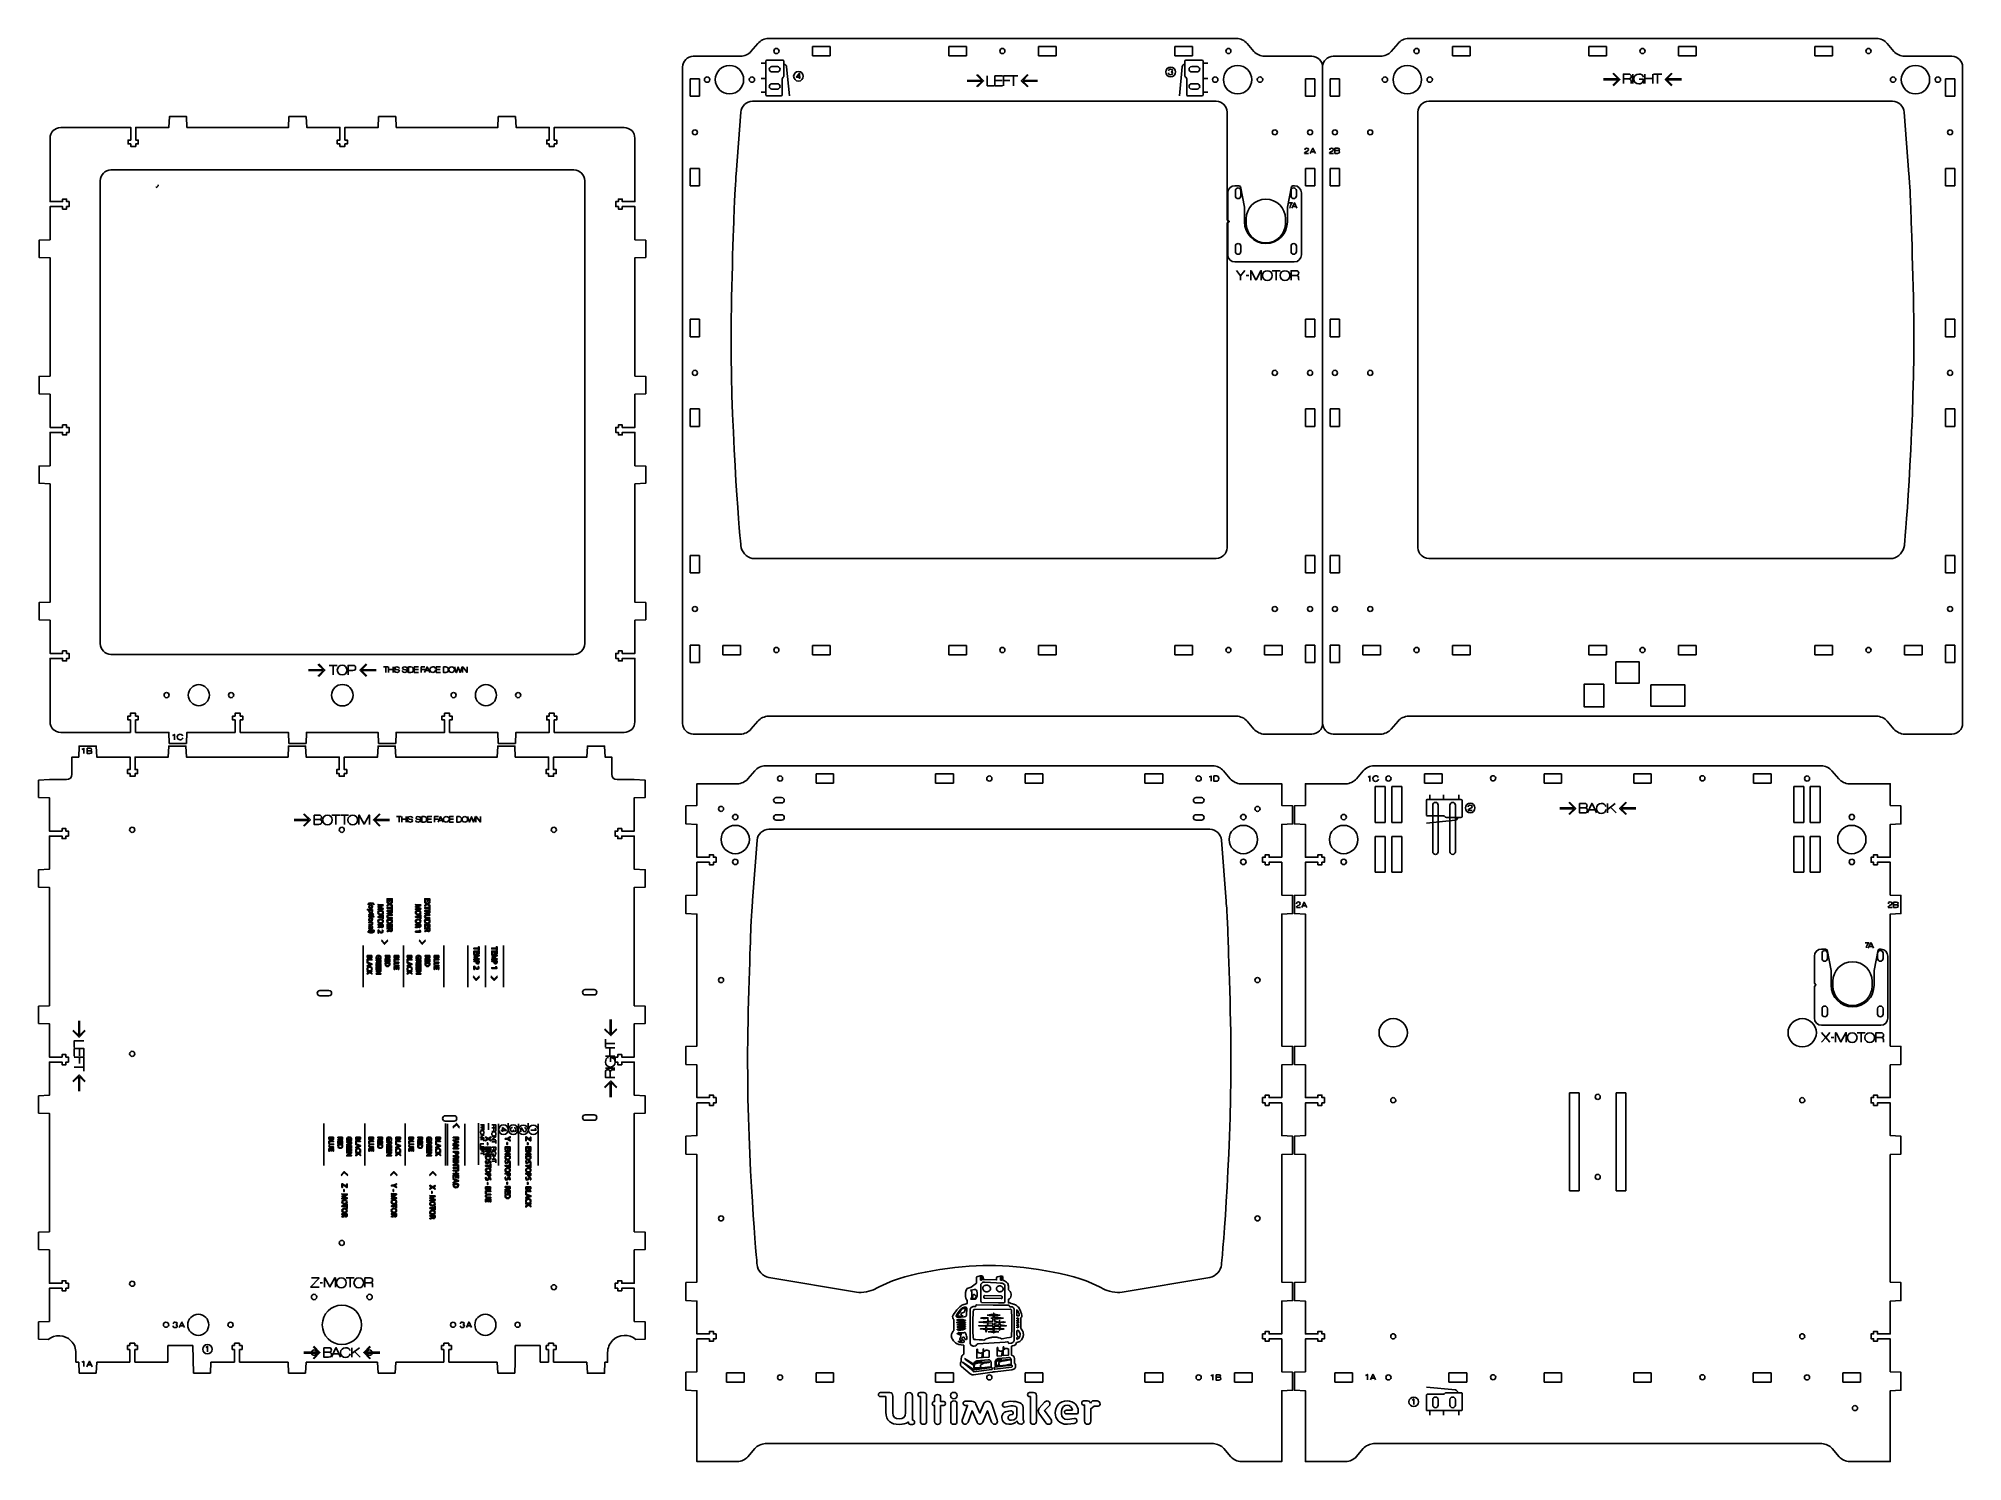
# Model space of a CAD drawing. Header units: millimetres. Extents: x -1166 to -93, y -857 to -63.
import ezdxf

# ---------------------------------------------------------------- set-up
doc = ezdxf.new("R2010")
doc.units = ezdxf.units.MM
doc.layers.add('CUTS', color=1, linetype='Continuous', true_color=0xff0000)
doc.layers.add('TEXT', color=5, linetype='Continuous', true_color=0x0000ff)

msp = doc.modelspace()

# ---------------------------------------------------------------- linework, layer by layer
at = {"layer": 'CUTS', "color": 1, "lineweight": 25, "true_color": 0xff0000}
for p, q in [((-734.5, -72.5), (-734.5, -67.3)), ((-734.5, -67.3), (-724.7, -67.3)), ((-734.5, -72.5), (-724.7, -72.5)), ((-724.7, -72.5), (-724.7, -67.3)), ((-658.4, -72.5), (-658.4, -67.3)), ((-658.4, -67.3), (-648.6, -67.3)), ((-658.4, -72.5), (-648.6, -72.5)), ((-648.6, -72.5), (-648.6, -67.3)), ((-608.4, -72.5), (-608.4, -67.3)), ((-608.4, -67.3), (-598.6, -67.3)), ((-608.4, -72.5), (-598.6, -72.5)), ((-598.6, -72.5), (-598.6, -67.3)), ((-532.3, -72.5), (-532.3, -67.3)), ((-532.3, -67.3), (-522.5, -67.3)), ((-532.3, -72.5), (-522.5, -72.5)), ((-522.5, -72.5), (-522.5, -67.3)), ((-377.4, -72.5), (-377.4, -67.3)), ((-377.4, -67.3), (-367.5, -67.3)), ((-377.4, -72.5), (-367.5, -72.5)), ((-367.5, -72.5), (-367.5, -67.3)), ((-301.3, -72.5), (-301.3, -67.3)), ((-301.3, -67.3), (-291.5, -67.3)), ((-301.3, -72.5), (-291.5, -72.5)), ((-291.5, -72.5), (-291.5, -67.3)), ((-251.3, -72.5), (-251.3, -67.3)), ((-251.3, -67.3), (-241.5, -67.3)), ((-251.3, -72.5), (-241.5, -72.5)), ((-241.5, -72.5), (-241.5, -67.3)), ((-175.2, -72.5), (-175.2, -67.3)), ((-175.2, -67.3), (-165.4, -67.3)), ((-175.2, -72.5), (-165.4, -72.5)), ((-165.4, -72.5), (-165.4, -67.3)), ((-802.7, -85.3), (-797.5, -85.3)), ((-802.7, -85.3), (-802.7, -95.1)), ((-797.5, -85.3), (-797.5, -95.1)), ((-459.5, -85.3), (-454.3, -85.3)), ((-459.5, -85.3), (-459.5, -95.1)), ((-454.3, -85.3), (-454.3, -95.1)), ((-445.6, -85.3), (-440.4, -85.3)), ((-445.6, -85.3), (-445.6, -95.1)), ((-440.4, -85.3), (-440.4, -95.1)), ((-102.4, -85.3), (-97.2, -85.3)), ((-102.4, -85.3), (-102.4, -95.1)), ((-97.2, -85.3), (-97.2, -95.1)), ((-802.7, -95.1), (-797.5, -95.1)), ((-459.5, -95.1), (-454.3, -95.1)), ((-445.6, -95.1), (-440.4, -95.1)), ((-102.4, -95.1), (-97.2, -95.1)), ((-802.7, -135.3), (-797.5, -135.3)), ((-802.7, -135.3), (-802.7, -145.1)), ((-797.5, -135.3), (-797.5, -145.1)), ((-459.5, -135.3), (-454.3, -135.3)), ((-459.5, -135.3), (-459.5, -145.1)), ((-454.3, -135.3), (-454.3, -145.1)), ((-445.6, -135.3), (-440.4, -135.3)), ((-445.6, -135.3), (-445.6, -145.1)), ((-440.4, -135.3), (-440.4, -145.1)), ((-102.4, -135.3), (-97.2, -135.3)), ((-102.4, -135.3), (-102.4, -145.1)), ((-97.2, -135.3), (-97.2, -145.1)), ((-802.7, -145.1), (-797.5, -145.1)), ((-459.5, -145.1), (-454.3, -145.1)), ((-445.6, -145.1), (-440.4, -145.1)), ((-102.4, -145.1), (-97.2, -145.1)), ((-802.7, -219.4), (-797.5, -219.4)), ((-802.7, -219.4), (-802.7, -229.3)), ((-797.5, -219.4), (-797.5, -229.3)), ((-459.5, -219.4), (-454.3, -219.4)), ((-459.5, -219.4), (-459.5, -229.3)), ((-454.3, -219.4), (-454.3, -229.3)), ((-445.6, -219.4), (-440.4, -219.4)), ((-445.6, -219.4), (-445.6, -229.3)), ((-440.4, -219.4), (-440.4, -229.3)), ((-102.4, -219.4), (-97.2, -219.4)), ((-102.4, -219.4), (-102.4, -229.3)), ((-97.2, -219.4), (-97.2, -229.3)), ((-802.7, -229.3), (-797.5, -229.3)), ((-459.5, -229.3), (-454.3, -229.3)), ((-445.6, -229.3), (-440.4, -229.3)), ((-102.4, -229.3), (-97.2, -229.3)), ((-802.7, -269.4), (-797.5, -269.4)), ((-802.7, -269.4), (-802.7, -279.3)), ((-797.5, -269.4), (-797.5, -279.3)), ((-459.5, -269.4), (-454.3, -269.4)), ((-459.5, -269.4), (-459.5, -279.3)), ((-454.3, -269.4), (-454.3, -279.3)), ((-445.6, -269.4), (-440.4, -269.4)), ((-445.6, -269.4), (-445.6, -279.3)), ((-440.4, -269.4), (-440.4, -279.3)), ((-102.4, -269.4), (-97.2, -269.4)), ((-102.4, -269.4), (-102.4, -279.3)), ((-97.2, -269.4), (-97.2, -279.3)), ((-802.7, -279.3), (-797.5, -279.3)), ((-459.5, -279.3), (-454.3, -279.3)), ((-445.6, -279.3), (-440.4, -279.3)), ((-102.4, -279.3), (-97.2, -279.3)), ((-802.7, -351.2), (-797.5, -351.2)), ((-802.7, -351.2), (-802.7, -361)), ((-797.5, -351.2), (-797.5, -361)), ((-459.5, -351.2), (-454.3, -351.2)), ((-459.5, -351.2), (-459.5, -361)), ((-454.3, -351.2), (-454.3, -361)), ((-445.6, -351.2), (-440.4, -351.2)), ((-445.6, -351.2), (-445.6, -361)), ((-440.4, -351.2), (-440.4, -361)), ((-102.4, -351.2), (-97.2, -351.2)), ((-102.4, -351.2), (-102.4, -361)), ((-97.2, -351.2), (-97.2, -361)), ((-802.7, -361), (-797.5, -361)), ((-459.5, -361), (-454.3, -361)), ((-445.6, -361), (-440.4, -361)), ((-102.4, -361), (-97.2, -361)), ((-802.7, -401.2), (-797.5, -401.2)), ((-802.7, -401.2), (-802.7, -411)), ((-797.5, -401.2), (-797.5, -411)), ((-784.5, -406.6), (-784.5, -401.4)), ((-784.5, -401.4), (-774.7, -401.4)), ((-784.5, -406.6), (-774.7, -406.6)), ((-774.7, -406.6), (-774.7, -401.4)), ((-734.5, -406.6), (-734.5, -401.4)), ((-734.5, -401.4), (-724.7, -401.4)), ((-734.5, -406.6), (-724.7, -406.6)), ((-724.7, -406.6), (-724.7, -401.4)), ((-658.4, -406.6), (-658.4, -401.4)), ((-658.4, -401.4), (-648.6, -401.4)), ((-658.4, -406.6), (-648.6, -406.6)), ((-648.6, -406.6), (-648.6, -401.4)), ((-608.4, -406.6), (-608.4, -401.4)), ((-608.4, -401.4), (-598.6, -401.4)), ((-608.4, -406.6), (-598.6, -406.6)), ((-598.6, -406.6), (-598.6, -401.4)), ((-532.3, -406.6), (-532.3, -401.4)), ((-532.3, -401.4), (-522.5, -401.4)), ((-532.3, -406.6), (-522.5, -406.6)), ((-522.5, -406.6), (-522.5, -401.4)), ((-482.3, -406.6), (-482.3, -401.4)), ((-482.3, -401.4), (-472.5, -401.4)), ((-482.3, -406.6), (-472.5, -406.6)), ((-472.5, -406.6), (-472.5, -401.4)), ((-459.5, -401.2), (-454.3, -401.2)), ((-459.5, -401.2), (-459.5, -411)), ((-454.3, -401.2), (-454.3, -411)), ((-445.6, -401.2), (-440.4, -401.2)), ((-445.6, -401.2), (-445.6, -411)), ((-440.4, -401.2), (-440.4, -411)), ((-427.4, -406.6), (-427.4, -401.4)), ((-427.4, -401.4), (-417.5, -401.4)), ((-427.4, -406.6), (-417.5, -406.6)), ((-417.5, -406.6), (-417.5, -401.4)), ((-377.4, -406.6), (-377.4, -401.4)), ((-377.4, -401.4), (-367.5, -401.4)), ((-377.4, -406.6), (-367.5, -406.6)), ((-367.5, -406.6), (-367.5, -401.4)), ((-301.3, -406.6), (-301.3, -401.4)), ((-301.3, -401.4), (-291.5, -401.4)), ((-301.3, -406.6), (-291.5, -406.6)), ((-291.5, -406.6), (-291.5, -401.4)), ((-251.3, -406.6), (-251.3, -401.4)), ((-251.3, -401.4), (-241.5, -401.4)), ((-251.3, -406.6), (-241.5, -406.6)), ((-241.5, -406.6), (-241.5, -401.4)), ((-175.2, -406.6), (-175.2, -401.4)), ((-175.2, -401.4), (-165.4, -401.4)), ((-175.2, -406.6), (-165.4, -406.6)), ((-165.4, -406.6), (-165.4, -401.4)), ((-125.2, -406.6), (-125.2, -401.4)), ((-125.2, -401.4), (-115.4, -401.4)), ((-125.2, -406.6), (-115.4, -406.6)), ((-115.4, -406.6), (-115.4, -401.4)), ((-102.4, -401.2), (-97.2, -401.2)), ((-102.4, -401.2), (-102.4, -411)), ((-97.2, -401.2), (-97.2, -411)), ((-802.7, -411), (-797.5, -411)), ((-459.5, -411), (-454.3, -411)), ((-445.6, -411), (-440.4, -411)), ((-102.4, -411), (-97.2, -411)), ((-732.5, -478.3), (-732.5, -473.1)), ((-732.5, -473.1), (-722.7, -473.1)), ((-732.5, -478.3), (-722.7, -478.3)), ((-722.7, -478.3), (-722.7, -473.1)), ((-665.8, -478.3), (-665.8, -473.1)), ((-665.8, -473.1), (-655.9, -473.1)), ((-665.8, -478.3), (-655.9, -478.3)), ((-655.9, -478.3), (-655.9, -473.1)), ((-615.8, -478.3), (-615.8, -473.1)), ((-615.8, -473.1), (-605.9, -473.1)), ((-615.8, -478.3), (-605.9, -478.3)), ((-605.9, -478.3), (-605.9, -473.1)), ((-549, -478.3), (-549, -473.1)), ((-549, -473.1), (-539.1, -473.1)), ((-549, -478.3), (-539.1, -478.3)), ((-539.1, -478.3), (-539.1, -473.1)), ((-420.5, -480.2), (-414.9, -480.2)), ((-420.5, -480.2), (-420.5, -500.2)), ((-414.9, -480.2), (-414.9, -500.2)), ((-411.3, -480.2), (-405.7, -480.2)), ((-411.3, -480.2), (-411.3, -500.2)), ((-405.7, -480.2), (-405.7, -500.2)), ((-393.1, -478.3), (-393.1, -473.1)), ((-393.1, -473.1), (-383.2, -473.1)), ((-393.1, -478.3), (-383.2, -478.3)), ((-383.2, -478.3), (-383.2, -473.1)), ((-326.3, -478.3), (-326.3, -473.1)), ((-326.3, -473.1), (-316.5, -473.1)), ((-326.3, -478.3), (-316.5, -478.3)), ((-316.5, -478.3), (-316.5, -473.1)), ((-276.3, -478.3), (-276.3, -473.1)), ((-276.3, -473.1), (-266.5, -473.1)), ((-276.3, -478.3), (-266.5, -478.3)), ((-266.5, -478.3), (-266.5, -473.1)), ((-209.5, -478.3), (-209.5, -473.1)), ((-209.5, -473.1), (-199.7, -473.1)), ((-209.5, -478.3), (-199.7, -478.3)), ((-199.7, -478.3), (-199.7, -473.1)), ((-187, -480.2), (-181.4, -480.2)), ((-187, -480.2), (-187, -500.2)), ((-181.4, -480.2), (-181.4, -500.2)), ((-177.8, -480.2), (-172.2, -480.2)), ((-177.8, -480.2), (-177.8, -500.2)), ((-172.2, -480.2), (-172.2, -500.2)), ((-420.5, -500.2), (-414.9, -500.2)), ((-411.3, -500.2), (-405.7, -500.2)), ((-187, -500.2), (-181.4, -500.2)), ((-177.8, -500.2), (-172.2, -500.2)), ((-420.5, -508), (-414.9, -508)), ((-420.5, -508), (-420.5, -528)), ((-414.9, -508), (-414.9, -528)), ((-411.3, -508), (-411.3, -528)), ((-411.3, -508), (-405.7, -508)), ((-405.7, -508), (-405.7, -528)), ((-187, -508), (-181.4, -508)), ((-187, -508), (-187, -528)), ((-181.4, -508), (-181.4, -528)), ((-177.8, -508), (-172.2, -508)), ((-177.8, -508), (-177.8, -528)), ((-172.2, -508), (-172.2, -528)), ((-420.5, -528), (-414.9, -528)), ((-411.3, -528), (-405.7, -528)), ((-187, -528), (-181.4, -528)), ((-177.8, -528), (-172.2, -528)), ((-312.1, -651), (-306.7, -651)), ((-312.1, -651), (-312.1, -705.6)), ((-306.7, -651), (-306.7, -705.6)), ((-286.1, -651), (-280.7, -651)), ((-286.1, -651), (-286.1, -705.6)), ((-280.7, -651), (-280.7, -705.6)), ((-312.1, -705.6), (-306.7, -705.6)), ((-286.1, -705.6), (-280.7, -705.6)), ((-1115.3, -792), (-1116.7, -792)), ((-1116.7, -792), (-1116.7, -794.2)), ((-1116.7, -794.2), (-1115.3, -794.2)), ((-1112.5, -790.6), (-1115.3, -790.6)), ((-1115.3, -790.6), (-1115.3, -792)), ((-1115.3, -794.2), (-1115.3, -801.3)), ((-1112.5, -792), (-1112.5, -790.6)), ((-1111.1, -792), (-1112.5, -792)), ((-1112.5, -801.3), (-1112.5, -794.2)), ((-1112.5, -794.2), (-1111.1, -794.2)), ((-1111.1, -794.2), (-1111.1, -792)), ((-1080.2, -791.9), (-1094.1, -791.9)), ((-1094.1, -791.9), (-1094.1, -801.3)), ((-1079.9, -807.4), (-1080.2, -791.9)), ((-1056.9, -792), (-1058.3, -792)), ((-1058.3, -792), (-1058.3, -794.2)), ((-1058.3, -794.2), (-1056.9, -794.2)), ((-1054.1, -790.6), (-1056.9, -790.6)), ((-1056.9, -790.6), (-1056.9, -792)), ((-1056.9, -794.2), (-1056.9, -801.3)), ((-1054.1, -792), (-1054.1, -790.6)), ((-1052.7, -792), (-1054.1, -792)), ((-1054.1, -801.3), (-1054.1, -794.2)), ((-1054.1, -794.2), (-1052.7, -794.2)), ((-1052.7, -794.2), (-1052.7, -792)), ((-940.1, -792), (-941.5, -792)), ((-941.5, -792), (-941.5, -794.2)), ((-941.5, -794.2), (-940.1, -794.2)), ((-937.3, -790.6), (-940.1, -790.6)), ((-940.1, -790.6), (-940.1, -792)), ((-940.1, -794.2), (-940.1, -801.3)), ((-937.3, -792), (-937.3, -790.6)), ((-935.9, -792), (-937.3, -792)), ((-937.3, -801.3), (-937.3, -794.2)), ((-937.3, -794.2), (-935.9, -794.2)), ((-935.9, -794.2), (-935.9, -792)), ((-900.3, -801.3), (-900.3, -791.9)), ((-900.3, -791.9), (-886.4, -791.9)), ((-886.4, -791.9), (-886.4, -801.3)), ((-883.1, -794.2), (-883.1, -792)), ((-883.1, -792), (-881.7, -792)), ((-881.7, -794.2), (-883.1, -794.2)), ((-881.7, -792), (-881.7, -790.6)), ((-881.7, -790.6), (-878.9, -790.6)), ((-881.7, -801.3), (-881.7, -794.2)), ((-878.9, -790.6), (-878.9, -792)), ((-878.9, -792), (-877.5, -792)), ((-877.5, -794.2), (-878.9, -794.2)), ((-878.9, -794.2), (-878.9, -801.3)), ((-877.5, -792), (-877.5, -794.2)), ((-1145.5, -801.3), (-1145.5, -796.2)), ((-1143.9, -801.3), (-1145.5, -801.3)), ((-1143.7, -807.4), (-1143.9, -801.3)), ((-1133.8, -801.3), (-1134.1, -807.4)), ((-1115.3, -801.3), (-1133.8, -801.3)), ((-1094.1, -801.3), (-1112.5, -801.3)), ((-1070.1, -801.3), (-1070.3, -807.4)), ((-1056.9, -801.3), (-1070.1, -801.3)), ((-1027.1, -801.3), (-1054.1, -801.3)), ((-1026.9, -807.4), (-1027.1, -801.3)), ((-1017, -801.3), (-1017.3, -807.4)), ((-977.1, -801.3), (-1017, -801.3)), ((-976.9, -807.4), (-977.1, -801.3)), ((-967, -801.3), (-967.3, -807.4)), ((-940.1, -801.3), (-967, -801.3)), ((-910.4, -801.3), (-937.3, -801.3)), ((-910.1, -807.4), (-910.4, -801.3)), ((-900.3, -801.3), (-900.5, -807.4)), ((-886.4, -801.3), (-881.7, -801.3)), ((-1134.1, -807.4), (-1143.7, -807.4)), ((-1070.3, -807.4), (-1079.9, -807.4)), ((-1017.3, -807.4), (-1026.9, -807.4)), ((-967.3, -807.4), (-976.9, -807.4)), ((-900.5, -807.4), (-910.1, -807.4)), ((-782.5, -812.4), (-782.5, -807.2)), ((-782.5, -807.2), (-772.7, -807.2)), ((-782.5, -812.4), (-772.7, -812.4)), ((-772.7, -812.4), (-772.7, -807.2)), ((-732.5, -812.4), (-732.5, -807.2)), ((-732.5, -807.2), (-722.7, -807.2)), ((-732.5, -812.4), (-722.7, -812.4)), ((-722.7, -812.4), (-722.7, -807.2)), ((-665.8, -812.4), (-665.8, -807.2)), ((-665.8, -807.2), (-655.9, -807.2)), ((-665.8, -812.4), (-655.9, -812.4)), ((-655.9, -812.4), (-655.9, -807.2)), ((-615.8, -812.4), (-615.8, -807.2)), ((-615.8, -807.2), (-605.9, -807.2)), ((-615.8, -812.4), (-605.9, -812.4)), ((-605.9, -812.4), (-605.9, -807.2)), ((-549, -812.4), (-549, -807.2)), ((-549, -807.2), (-539.1, -807.2)), ((-549, -812.4), (-539.1, -812.4)), ((-539.1, -812.4), (-539.1, -807.2)), ((-499, -812.4), (-499, -807.2)), ((-499, -807.2), (-489.1, -807.2)), ((-499, -812.4), (-489.1, -812.4)), ((-489.1, -812.4), (-499, -812.4)), ((-489.1, -812.4), (-489.1, -807.2)), ((-443.1, -812.4), (-443.1, -807.2)), ((-443.1, -807.2), (-433.2, -807.2)), ((-443.1, -812.4), (-433.2, -812.4)), ((-433.2, -812.4), (-433.2, -807.2)), ((-379.4, -812.4), (-379.4, -807.2)), ((-379.4, -807.2), (-369.5, -807.2)), ((-379.4, -812.4), (-369.5, -812.4)), ((-369.5, -812.4), (-369.5, -807.2)), ((-326.3, -812.4), (-326.3, -807.2)), ((-326.3, -807.2), (-316.5, -807.2)), ((-326.3, -812.4), (-316.5, -812.4)), ((-316.5, -812.4), (-316.5, -807.2)), ((-276.3, -812.4), (-276.3, -807.2)), ((-276.3, -807.2), (-266.5, -807.2)), ((-276.3, -812.4), (-266.5, -812.4)), ((-266.5, -812.4), (-266.5, -807.2)), ((-209.6, -812.4), (-209.6, -807.2)), ((-209.6, -807.2), (-199.7, -807.2)), ((-209.6, -812.4), (-199.7, -812.4)), ((-199.7, -812.4), (-199.7, -807.2)), ((-159.6, -812.4), (-159.6, -807.2)), ((-159.6, -807.2), (-149.7, -807.2)), ((-159.6, -812.4), (-149.7, -812.4)), ((-149.7, -812.4), (-149.7, -807.2))]:
    msp.add_line(p, q, dxfattribs=at)
for points in [[(-497.8, -62.8), (-759.1, -62.8)], [(-402, -62.8), (-140.7, -62.8)], [(-774.6, -72.8), (-801, -72.8)], [(-764.9, -65.6), (-768.8, -70.1)], [(-488.2, -70.1), (-492, -65.6)], [(-455.9, -72.8), (-482.4, -72.8), (-482.4, -72.8)], [(-443.9, -72.8), (-417.5, -72.8)], [(-411.7, -70.1), (-407.8, -65.6)], [(-134.9, -65.6), (-131.1, -70.1)], [(-125.3, -72.8), (-98.8, -72.8)], [(-807, -78.8), (-807, -444.9)], [(-754.1, -78.5), (-757.1, -78.5)], [(-757.1, -81.5), (-754.1, -81.5), (-754.1, -81.5)], [(-519.9, -78.5), (-522.9, -78.5)], [(-522.9, -81.5), (-519.9, -81.5), (-519.9, -81.5)], [(-449.9, -444.9), (-449.9, -78.8)], [(-92.8, -78.8), (-92.8, -444.9)], [(-754.1, -88.1), (-757.1, -88.1)], [(-757.1, -91.1), (-754.1, -91.1), (-754.1, -91.1)], [(-519.9, -88.1), (-522.9, -88.1)], [(-522.9, -91.1), (-519.9, -91.1), (-519.9, -91.1)], [(-839.6, -112.5), (-858.9, -112.5), (-878.6, -112.5), (-878.6, -119.5), (-877.2, -119.5), (-877.2, -121.7), (-878.6, -121.7), (-878.6, -123.1), (-881.4, -123.1), (-881.4, -121.7), (-882.8, -121.7), (-882.8, -119.5), (-881.4, -119.5), (-881.4, -112.5), (-899.9, -112.5), (-900.2, -106.4), (-909.8, -106.4), (-910, -112.5), (-966.7, -112.5), (-967, -106.4), (-976.6, -106.4), (-976.8, -112.5), (-995.4, -112.5), (-995.4, -119.5), (-994, -119.5), (-994, -121.7), (-995.4, -121.7), (-995.4, -123.1), (-998.2, -123.1), (-998.2, -121.7), (-999.6, -121.7), (-999.6, -119.5), (-998.2, -119.5), (-998.2, -112.5), (-1016.7, -112.5), (-1017, -106.4), (-1026.6, -106.4), (-1026.8, -112.5), (-1083.5, -112.5), (-1083.7, -106.4), (-1093.3, -106.4), (-1093.6, -112.5), (-1112.1, -112.5), (-1112.1, -119.5), (-1110.7, -119.5), (-1110.7, -121.7), (-1112.1, -121.7), (-1112.1, -123.1), (-1114.9, -123.1), (-1114.9, -121.7), (-1116.3, -121.7), (-1116.3, -119.5), (-1114.9, -119.5), (-1114.9, -112.5), (-1131, -112.5), (-1153.9, -112.5)], [(-777.1, -138.5), (-774.5, -104)], [(-768, -97.9), (-509.2, -97.9)], [(-503.2, -103.9), (-503.2, -164.1)], [(-396.7, -103.9), (-396.7, -346.9)], [(-131.9, -97.9), (-390.7, -97.9)], [(-122.8, -138.5), (-125.4, -104)], [(-1159.9, -118.5), (-1159.9, -137.7), (-1159.9, -153.8), (-1152.9, -153.8), (-1152.9, -152.4), (-1150.7, -152.4), (-1150.7, -153.8), (-1149.3, -153.8), (-1149.3, -156.6), (-1150.7, -156.6), (-1150.7, -158), (-1152.9, -158), (-1152.9, -156.6), (-1159.9, -156.6), (-1159.9, -175.1), (-1166, -175.4), (-1166, -185), (-1159.9, -185.2), (-1159.9, -251.2), (-1166, -251.4), (-1166, -261), (-1159.9, -261.3), (-1159.9, -279.8), (-1152.9, -279.8), (-1152.9, -278.4), (-1150.7, -278.4), (-1150.7, -279.8), (-1149.3, -279.8), (-1149.3, -282.6), (-1150.7, -282.6), (-1150.7, -284), (-1152.9, -284), (-1152.9, -282.6), (-1159.9, -282.6), (-1159.9, -301.2), (-1166, -301.4), (-1166, -311), (-1159.9, -311.3), (-1159.9, -377.3), (-1166, -377.5), (-1166, -387.1), (-1159.9, -387.4), (-1159.9, -405.9), (-1152.9, -405.9), (-1152.9, -404.5), (-1150.7, -404.5), (-1150.7, -405.9), (-1149.3, -405.9), (-1149.3, -408.7), (-1150.7, -408.7), (-1150.7, -410.1), (-1152.9, -410.1), (-1152.9, -408.7), (-1159.9, -408.7), (-1159.9, -427.9), (-1159.9, -444)], [(-827.5, -185), (-827.5, -175.4), (-833.6, -175.1), (-833.6, -156.6), (-840.6, -156.6), (-840.6, -158), (-842.8, -158), (-842.8, -156.6), (-844.3, -156.6), (-844.3, -153.8), (-842.8, -153.8), (-842.8, -152.4), (-840.6, -152.4), (-840.6, -153.8), (-833.6, -153.8), (-833.6, -118.5)], [(-867.6, -136.2), (-1125.9, -136.2)], [(-1131.9, -142.2), (-1131.9, -400.4)], [(-861.6, -400.4), (-861.6, -142.2), (-861.6, -142.2)], [(-498.5, -150.7), (-498.5, -147.7)], [(-495.5, -147.7), (-495.5, -150.7), (-495.5, -150.7)], [(-467.5, -150.7), (-467.5, -147.7)], [(-464.5, -147.7), (-464.5, -150.7), (-464.5, -150.7)], [(-503.2, -165.9), (-503.2, -346.9)], [(-492.5, -165.9), (-492.5, -163.4)], [(-470.6, -163.4), (-470.6, -165.9), (-470.6, -165.9)], [(-498.5, -181.7), (-498.5, -178.7)], [(-495.5, -178.7), (-495.5, -181.7), (-495.5, -181.7)], [(-467.5, -181.7), (-467.5, -178.7)], [(-464.5, -178.7), (-464.5, -181.7), (-464.5, -181.7)], [(-833.6, -444), (-833.6, -424.8), (-833.6, -408.7), (-840.6, -408.7), (-840.6, -410.1), (-842.8, -410.1), (-842.8, -408.7), (-844.3, -408.7), (-844.3, -405.9), (-842.8, -405.9), (-842.8, -404.5), (-840.6, -404.5), (-840.6, -405.9), (-833.6, -405.9), (-833.6, -387.4), (-827.5, -387.1), (-827.5, -377.5), (-833.6, -377.3), (-833.6, -311.3), (-827.5, -311), (-827.5, -301.4), (-833.6, -301.2), (-833.6, -282.6), (-840.6, -282.6), (-840.6, -284), (-842.8, -284), (-842.8, -282.6), (-844.3, -282.6), (-844.3, -279.8), (-842.8, -279.8), (-842.8, -278.4), (-840.6, -278.4), (-840.6, -279.8), (-833.6, -279.8), (-833.6, -261.3), (-827.5, -261), (-827.5, -251.4), (-833.6, -251.2), (-833.6, -185.2), (-827.5, -185), (-827.5, -185)], [(-509.2, -352.9), (-768, -352.9), (-768.1, -352.9)], [(-390.7, -352.9), (-131.9, -352.9), (-131.8, -352.9), (-131.8, -352.9)], [(-1125.9, -406.4), (-867.6, -406.4)], [(-286.3, -410.5), (-273.3, -410.5), (-273.3, -422.5), (-286.3, -422.5), (-286.3, -410.5), (-286.3, -410.5)], [(-293, -435.6), (-304, -435.6), (-304, -423.1), (-293, -423.1), (-293, -435.9), (-293, -435.6), (-293, -435.6)], [(-266.7, -423.4), (-247.8, -423.4), (-247.8, -435.4), (-266.7, -435.4), (-266.7, -423.4), (-266.7, -423.4)], [(-1153.9, -450), (-1134.7, -450), (-1115, -450), (-1115, -443), (-1116.4, -443), (-1116.4, -440.8), (-1115, -440.8), (-1115, -439.3), (-1112.2, -439.3), (-1112.2, -440.8), (-1110.8, -440.8), (-1110.8, -443), (-1112.2, -443), (-1112.2, -450), (-1093.6, -450), (-1093.4, -456.1), (-1083.8, -456.1), (-1083.5, -450), (-1056.6, -450), (-1056.6, -443), (-1058, -443), (-1058, -440.8), (-1056.6, -440.8), (-1056.6, -439.3), (-1053.8, -439.3), (-1053.8, -440.8), (-1052.4, -440.8), (-1052.4, -443), (-1053.8, -443), (-1053.8, -450), (-1026.9, -450), (-1026.6, -456.1), (-1017, -456.1), (-1016.8, -450), (-976.9, -450), (-976.6, -456.1), (-967, -456.1), (-966.8, -450), (-939.8, -450), (-939.8, -443), (-941.2, -443), (-941.2, -440.8), (-939.8, -440.8), (-939.8, -439.3), (-937, -439.3), (-937, -440.8), (-935.6, -440.8), (-935.6, -443), (-937, -443), (-937, -450), (-910.1, -450), (-909.8, -456.1), (-900.2, -456.1), (-900, -450), (-881.4, -450), (-881.4, -443), (-882.8, -443), (-882.8, -440.8), (-881.4, -440.8), (-881.4, -439.3), (-878.6, -439.3), (-878.6, -440.8), (-877.2, -440.8), (-877.2, -443), (-878.6, -443), (-878.6, -450), (-839.6, -450)], [(-768.8, -448.2), (-764.9, -443.6)], [(-759.1, -440.9), (-497.8, -440.9)], [(-492, -443.6), (-488.2, -448.2)], [(-407.8, -443.6), (-411.7, -448.2)], [(-140.7, -440.9), (-402, -440.9)], [(-131.1, -448.2), (-134.9, -443.6)], [(-846.5, -473.3), (-846.5, -463.7), (-846.8, -463.7), (-850.2, -463.7), (-850.5, -457.6), (-860.1, -457.6), (-860.3, -463.7), (-878.9, -463.7), (-878.9, -470.7), (-877.5, -470.7), (-877.5, -472.9), (-878.9, -472.9), (-878.9, -474.4), (-881.7, -474.4), (-881.7, -472.9), (-883.1, -472.9), (-883.1, -470.7), (-881.7, -470.7), (-881.7, -463.7), (-900.3, -463.7), (-900.5, -457.6), (-910.1, -457.6), (-910.4, -463.7), (-967, -463.7), (-967.3, -457.6), (-976.9, -457.6), (-977.1, -463.7), (-995.7, -463.7), (-995.7, -470.7), (-994.3, -470.7), (-994.3, -472.9), (-995.7, -472.9), (-995.7, -474.4), (-998.5, -474.4), (-998.5, -472.9), (-999.9, -472.9), (-999.9, -470.7), (-998.5, -470.7), (-998.5, -463.7), (-1017, -463.7), (-1017.3, -457.6), (-1026.9, -457.6), (-1027.1, -463.7), (-1083.8, -463.7), (-1084.1, -457.6), (-1093.7, -457.6), (-1093.9, -463.7), (-1112.4, -463.7), (-1112.4, -470.7), (-1111, -470.7), (-1111, -472.9), (-1112.4, -472.9), (-1112.4, -474.4), (-1115.2, -474.4), (-1115.2, -472.9), (-1116.6, -472.9), (-1116.6, -470.7), (-1115.2, -470.7), (-1115.2, -463.7), (-1133.8, -463.7), (-1134.1, -457.6), (-1143.7, -457.6), (-1143.9, -463.7), (-1143.9, -463.7), (-1147.7, -463.7), (-1147.7, -473.3)], [(-801, -450.9), (-774.6, -450.9)], [(-482.4, -450.9), (-455.9, -450.9)], [(-417.5, -450.9), (-443.9, -450.9)], [(-98.8, -450.9), (-125.3, -450.9)], [(-766.6, -471.3), (-770.5, -475.9)], [(-511.1, -468.6), (-760.8, -468.6)], [(-501.4, -475.9), (-505.2, -471.3)], [(-427.2, -471.3), (-431, -475.9)], [(-171.6, -468.6), (-421.3, -468.6)], [(-161.9, -475.9), (-165.8, -471.3)], [(-1150.7, -476.3), (-1160.2, -476.3), (-1160.2, -476.3), (-1166.3, -476.6), (-1166.3, -486.2), (-1160.2, -486.4), (-1160.2, -505), (-1153.2, -505), (-1153.2, -503.6), (-1151, -503.6), (-1151, -505), (-1149.6, -505), (-1149.6, -507.8), (-1151, -507.8), (-1151, -509.2), (-1153.2, -509.2), (-1153.2, -507.8), (-1160.2, -507.8), (-1160.2, -526.3), (-1166.3, -526.6), (-1166.3, -536.2), (-1160.2, -536.4), (-1160.2, -602.4), (-1166.3, -602.7), (-1166.3, -612.3), (-1160.2, -612.5), (-1160.2, -631.1), (-1153.2, -631.1), (-1153.2, -629.7), (-1151, -629.7), (-1151, -631.1), (-1149.6, -631.1), (-1149.6, -633.9), (-1151, -633.9), (-1151, -635.3), (-1153.2, -635.3), (-1153.2, -633.9), (-1160.2, -633.9), (-1160.2, -652.4), (-1166.3, -652.7), (-1166.3, -662.3), (-1160.2, -662.5), (-1160.2, -728.5), (-1166.3, -728.8), (-1166.3, -738.4), (-1160.2, -738.6), (-1160.2, -757.2), (-1153.2, -757.2), (-1153.2, -755.8), (-1151, -755.8), (-1151, -757.2), (-1149.6, -757.2), (-1149.6, -760), (-1151, -760), (-1151, -761.4), (-1153.2, -761.4), (-1153.2, -760), (-1160.2, -760), (-1160.2, -778.5), (-1166.3, -778.8), (-1166.3, -788.4), (-1161, -788.6)], [(-833.1, -788.6), (-827.8, -788.4), (-827.8, -778.8), (-833.9, -778.5), (-833.9, -760), (-840.9, -760), (-840.9, -761.4), (-843.1, -761.4), (-843.1, -760), (-844.6, -760), (-844.6, -757.2), (-843.1, -757.2), (-843.1, -755.8), (-840.9, -755.8), (-840.9, -757.2), (-833.9, -757.2), (-833.9, -738.6), (-827.8, -738.4), (-827.8, -728.8), (-833.9, -728.5), (-833.9, -662.5), (-827.8, -662.3), (-827.8, -652.7), (-833.9, -652.4), (-833.9, -633.9), (-840.9, -633.9), (-840.9, -635.3), (-843.1, -635.3), (-843.1, -633.9), (-844.6, -633.9), (-844.6, -631.1), (-843.1, -631.1), (-843.1, -629.7), (-840.9, -629.7), (-840.9, -631.1), (-833.9, -631.1), (-833.9, -612.5), (-827.8, -612.3), (-827.8, -602.7), (-833.9, -602.4), (-833.9, -536.4), (-827.8, -536.2), (-827.8, -526.6), (-833.9, -526.3), (-833.9, -507.8), (-840.9, -507.8), (-840.9, -509.2), (-843.1, -509.2), (-843.1, -507.8), (-844.6, -507.8), (-844.6, -505), (-843.1, -505), (-843.1, -503.6), (-840.9, -503.6), (-840.9, -505), (-833.9, -505), (-833.9, -486.4), (-827.8, -486.2), (-827.8, -476.6), (-833.9, -476.3), (-833.9, -476.3), (-843.5, -476.3)], [(-776.3, -478.6), (-799, -478.6), (-799, -490.7), (-805.1, -491), (-805.1, -501), (-799, -501.3), (-799, -519.6), (-792, -519.6), (-792, -518.2), (-789.8, -518.2), (-789.8, -519.6), (-788.3, -519.6), (-788.3, -522.4), (-789.8, -522.4), (-789.8, -523.8), (-792, -523.8), (-792, -522.4), (-799, -522.4), (-799, -540.7), (-805.1, -540.9), (-805.1, -551), (-799, -551.3), (-799, -624.9), (-805.1, -625.1), (-805.1, -635.2), (-799, -635.4), (-799, -653.7), (-792, -653.7), (-792, -652.3), (-789.8, -652.3), (-789.8, -653.7), (-788.3, -653.7), (-788.3, -656.6), (-789.8, -656.6), (-789.8, -658), (-792, -658), (-792, -656.6), (-799, -656.6), (-799, -674.9), (-805.1, -675.2), (-805.1, -685.2), (-799, -685.5), (-799, -756.6), (-805.1, -756.9), (-805.1, -766.9), (-799, -767.2), (-799, -785.5), (-792, -785.5), (-792, -784.1), (-789.8, -784.1), (-789.8, -785.5), (-788.3, -785.5), (-788.3, -788.2), (-789.8, -788.2), (-789.8, -789.6), (-792, -789.6), (-792, -788.3), (-799, -788.3), (-799, -806.6), (-805.1, -806.9), (-805.1, -816.9), (-799, -817.2), (-799, -856.7), (-776.3, -856.7)], [(-472.7, -856.7), (-472.7, -817.2), (-466.6, -816.9), (-466.6, -806.9), (-472.7, -806.6), (-472.7, -788.3), (-479.7, -788.3), (-479.7, -789.6), (-481.9, -789.6), (-481.9, -788.2), (-483.4, -788.2), (-483.4, -785.5), (-481.9, -785.5), (-481.9, -784.1), (-479.7, -784.1), (-479.7, -785.5), (-472.7, -785.5), (-472.7, -767.2), (-466.6, -766.9), (-466.6, -756.9), (-472.7, -756.6), (-472.7, -685.5), (-466.6, -685.2), (-466.6, -675.2), (-472.7, -674.9), (-472.7, -656.6), (-479.7, -656.6), (-479.7, -658), (-481.9, -658), (-481.9, -656.6), (-483.4, -656.6), (-483.4, -653.7), (-481.9, -653.7), (-481.9, -652.3), (-479.7, -652.3), (-479.7, -653.7), (-472.7, -653.7), (-472.7, -635.4), (-466.6, -635.2), (-466.6, -625.1), (-472.7, -624.9), (-472.7, -551.3), (-466.6, -551), (-466.6, -540.9), (-472.7, -540.7), (-472.7, -522.4), (-479.7, -522.4), (-479.7, -523.8), (-481.9, -523.8), (-481.9, -522.4), (-483.4, -522.4), (-483.4, -519.6), (-481.9, -519.6), (-481.9, -518.2), (-479.7, -518.2), (-479.7, -519.6), (-472.7, -519.6), (-472.7, -501.3), (-466.6, -501), (-466.6, -491), (-472.7, -490.7), (-472.7, -478.6), (-495.6, -478.6)], [(-436.8, -478.6), (-459.5, -478.6), (-459.5, -490.7), (-465.6, -491), (-465.6, -501), (-459.5, -501.3), (-459.5, -519.6), (-452.5, -519.6), (-452.5, -518.2), (-450.3, -518.2), (-450.3, -519.6), (-448.9, -519.6), (-448.9, -522.4), (-450.3, -522.4), (-450.3, -523.8), (-452.5, -523.8), (-452.5, -522.4), (-459.5, -522.4), (-459.5, -540.7), (-465.6, -540.9), (-465.6, -551), (-459.5, -551.3), (-459.5, -624.9), (-465.6, -625.1), (-465.6, -635.2), (-459.5, -635.4), (-459.5, -653.7), (-452.5, -653.7), (-452.5, -652.3), (-450.3, -652.3), (-450.3, -653.7), (-448.9, -653.7), (-448.9, -656.6), (-450.3, -656.6), (-450.3, -658), (-452.5, -658), (-452.5, -656.6), (-459.5, -656.6), (-459.5, -674.9), (-465.6, -675.2), (-465.6, -685.2), (-459.5, -685.5), (-459.5, -756.6), (-465.6, -756.9), (-465.6, -766.9), (-459.5, -767.2), (-459.5, -785.5), (-452.5, -785.5), (-452.5, -784.1), (-450.3, -784.1), (-450.3, -785.5), (-448.9, -785.5), (-448.9, -788.2), (-450.3, -788.2), (-450.3, -789.6), (-452.5, -789.6), (-452.5, -788.3), (-459.5, -788.3), (-459.5, -806.6), (-465.6, -806.9), (-465.6, -816.9), (-459.5, -817.2), (-459.5, -856.7), (-436.9, -856.7)], [(-133.2, -856.7), (-133.2, -817.2), (-127.2, -816.9), (-127.2, -806.9), (-133.2, -806.6), (-133.2, -788.3), (-140.3, -788.3), (-140.3, -789.6), (-142.5, -789.6), (-142.5, -788.2), (-143.9, -788.2), (-143.9, -785.5), (-142.5, -785.5), (-142.5, -784.1), (-140.3, -784.1), (-140.3, -785.5), (-133.2, -785.5), (-133.2, -767.2), (-127.2, -766.9), (-127.2, -756.9), (-133.2, -756.6), (-133.2, -685.5), (-127.2, -685.2), (-127.2, -675.2), (-133.2, -674.9), (-133.2, -656.6), (-140.3, -656.6), (-140.3, -658), (-142.5, -658), (-142.5, -656.6), (-143.9, -656.6), (-143.9, -653.7), (-142.5, -653.7), (-142.5, -652.3), (-140.3, -652.3), (-140.3, -653.7), (-133.2, -653.7), (-133.2, -635.4), (-127.2, -635.2), (-127.2, -625.1), (-133.2, -624.9), (-133.2, -551.3), (-127.2, -551), (-127.2, -540.9), (-133.2, -540.7), (-133.2, -522.4), (-140.3, -522.4), (-140.3, -523.8), (-142.5, -523.8), (-142.5, -522.4), (-143.9, -522.4), (-143.9, -519.6), (-142.5, -519.6), (-142.5, -518.2), (-140.3, -518.2), (-140.3, -519.6), (-133.2, -519.6), (-133.2, -501.3), (-127.2, -501), (-127.2, -491), (-133.2, -490.7), (-133.2, -478.6), (-156.1, -478.6)], [(-751.7, -486.3), (-754.7, -486.3)], [(-754.7, -489.3), (-751.7, -489.3), (-751.7, -489.3)], [(-517.5, -486.3), (-520.5, -486.3)], [(-520.5, -489.3), (-517.5, -489.3), (-517.5, -489.3)], [(-388.4, -490.5), (-388.4, -516.5)], [(-385.4, -516.5), (-385.4, -490.5), (-385.4, -490.5)], [(-378.8, -490.5), (-378.8, -516.5)], [(-375.8, -516.5), (-375.8, -490.5), (-375.8, -490.5)], [(-758.8, -504), (-512.8, -504)], [(-751.7, -495.9), (-754.7, -495.9)], [(-754.7, -498.9), (-751.7, -498.9), (-751.7, -498.9)], [(-517.5, -495.9), (-520.5, -495.9)], [(-520.5, -498.9), (-517.5, -498.9), (-517.5, -498.9)], [(-767.9, -543.8), (-765.4, -510)], [(-506.3, -510), (-503.7, -544.1)], [(-171.2, -576.1), (-171.2, -573.1)], [(-168.2, -573.1), (-168.2, -576.1), (-168.2, -576.1)], [(-140.2, -576.1), (-140.2, -573.1)], [(-137.2, -573.1), (-137.2, -576.1), (-137.2, -576.1)], [(-165.2, -591.3), (-165.2, -588.8)], [(-143.3, -588.8), (-143.3, -591.3), (-143.3, -591.3)], [(-1009.3, -593.9), (-1004.3, -593.9)], [(-1004.3, -596.9), (-1009.3, -596.9), (-1009.3, -596.9)], [(-861.3, -593.4), (-856.3, -593.4)], [(-856.3, -596.4), (-861.3, -596.4), (-861.3, -596.4)], [(-171.2, -607.1), (-171.2, -604.1)], [(-168.2, -604.1), (-168.2, -607.1), (-168.2, -607.1)], [(-140.2, -607.1), (-140.2, -604.1)], [(-137.2, -604.1), (-137.2, -607.1), (-137.2, -607.1)], [(-939.4, -663.8), (-934.4, -663.8)], [(-861.3, -663.3), (-856.3, -663.3)], [(-934.4, -666.8), (-939.4, -666.8), (-939.4, -666.8)], [(-856.3, -666.3), (-861.3, -666.3), (-861.3, -666.3)], [(-710, -762.2), (-758.9, -754)], [(-695.7, -758.4), (-697, -759.1)], [(-574.7, -759.1), (-576, -758.4)], [(-512.8, -754), (-561.7, -762.2)], [(-878.9, -801.3), (-860.4, -801.3), (-860.1, -807.4), (-850.5, -807.4), (-850.3, -801.3), (-848.8, -801.3), (-848.8, -795.7), (-848.8, -795.8)], [(-691.6, -818.2), (-696.6, -818.2)], [(-696.6, -820.5), (-693.6, -820.5), (-693.6, -829.2)], [(-689.7, -829.5), (-689.7, -820.2)], [(-682.6, -820.2), (-682.6, -829.5)], [(-678.7, -829.2), (-678.7, -820.2)], [(-672.7, -818.2), (-674.5, -818.2)], [(-674.5, -820.5), (-674.3, -820.5), (-674.3, -834.2)], [(-670.8, -834.2), (-670.8, -819.9)], [(-666.4, -821.1), (-666.4, -823.2), (-666.5, -823.2)], [(-666.5, -825.5), (-666.4, -825.5), (-666.4, -834.3)], [(-661.9, -823.2), (-663, -823.2), (-663, -821.1)], [(-663, -834.3), (-663, -825.5), (-661.9, -825.5)], [(-657.3, -834.2), (-657.3, -824.6), (-657.3, -824.6)], [(-653.9, -824.6), (-653.9, -834.2)], [(-649.3, -825.4), (-648, -825.4), (-650.9, -833.6)], [(-645.8, -823.1), (-649.3, -823.1)], [(-639, -824.6), (-641.1, -829.7), (-643.3, -824.6)], [(-631.4, -833.6), (-634.5, -824.7)], [(-624.1, -823.1), (-627.1, -823.6)], [(-627.1, -826.3), (-623.8, -825.7), (-622.6, -825.7)], [(-617, -832.3), (-617, -826.5)], [(-611.5, -818.2), (-613.4, -818.2)], [(-613.4, -820.5), (-612.9, -820.5), (-612.9, -834.2)], [(-609.5, -834.2), (-609.5, -819.9)], [(-605, -823.6), (-608, -826.9)], [(-601.5, -833.1), (-605.1, -828.3), (-602.5, -825.6)], [(-581.3, -822.9), (-583.2, -822.9)], [(-583.2, -825.2), (-582.7, -825.2), (-582.7, -834.2)], [(-579.2, -834.2), (-579.2, -827.2), (-577.4, -825.8), (-575.7, -825.8)], [(-575.7, -822.8), (-577.7, -822.8)], [(-388.4, -822.2), (-388.4, -825.2)], [(-385.4, -825.2), (-385.4, -822.2), (-385.4, -822.2)], [(-378.8, -822.2), (-378.8, -825.2)], [(-375.8, -825.2), (-375.8, -822.2), (-375.8, -822.2)], [(-681, -834.6), (-681, -834.8)], [(-679.8, -836), (-678.7, -836)], [(-678.7, -833.6), (-678.7, -829.8)], [(-647.7, -834.7), (-645.4, -828.4), (-642.7, -834.8)], [(-639.6, -834.8), (-639.5, -834.7), (-639.5, -834.7), (-636.9, -828.4), (-634.6, -834.7)], [(-631.4, -833.6), (-631.4, -833.6)], [(-620.4, -826.9), (-620.4, -831.1)], [(-607.6, -830.5), (-604.3, -835.1)], [(-593.1, -830.1), (-593.1, -830.1), (-593.1, -830.1), (-593.1, -830.1)], [(-589.5, -828), (-592.8, -828)], [(-592.8, -830.1), (-588.2, -830.1)], [(-588.5, -832.6), (-592.3, -833.2), (-592.3, -833.2)], [(-592.3, -835.9), (-588.5, -835.4)], [(-587.9, -830.1), (-587.7, -830.1)], [(-760.8, -846.7), (-510.8, -846.7)], [(-421.4, -846.7), (-171.3, -846.7)], [(-770.5, -854), (-766.7, -849.4)], [(-505, -849.4), (-501.1, -854)], [(-495.3, -856.7), (-472.7, -856.7), (-472.7, -856.7)], [(-431.1, -854), (-427.2, -849.4)], [(-165.5, -849.4), (-161.7, -854)], [(-155.9, -856.7), (-133.2, -856.7), (-133.2, -856.7)]]:
    msp.add_lwpolyline(points, dxfattribs=at)
for points in [[(-759.1, -62.8), (-761.1, -62.8), (-763.7, -64.1), (-764.9, -65.6)], [(-492, -65.6), (-493.3, -64.1), (-495.9, -62.8), (-497.8, -62.8)], [(-407.8, -65.6), (-406.6, -64.1), (-404, -62.8), (-402, -62.8)], [(-140.7, -62.8), (-138.8, -62.8), (-136.2, -64.1), (-134.9, -65.6)], [(-801, -72.8), (-804.3, -72.8), (-807, -75.5), (-807, -78.8)], [(-768.8, -70.1), (-770, -71.6), (-772.6, -72.8), (-774.6, -72.8)], [(-756, -69.9), (-756, -69.1), (-755.4, -68.4), (-754.6, -68.4)], [(-754.6, -71.3), (-755.4, -71.3), (-756, -70.7), (-756, -69.9)], [(-754.6, -68.4), (-753.8, -68.4), (-753.1, -69.1), (-753.1, -69.9)], [(-753.1, -69.9), (-753.1, -70.7), (-753.8, -71.3), (-754.6, -71.3)], [(-629.9, -69.9), (-629.9, -69.1), (-629.3, -68.4), (-628.5, -68.4)], [(-628.5, -71.3), (-629.3, -71.3), (-629.9, -70.7), (-629.9, -69.9)], [(-628.5, -68.4), (-627.7, -68.4), (-627.1, -69.1), (-627.1, -69.9)], [(-627.1, -69.9), (-627.1, -70.7), (-627.7, -71.3), (-628.5, -71.3)], [(-503.8, -69.9), (-503.8, -69.1), (-503.2, -68.4), (-502.4, -68.4)], [(-502.4, -71.3), (-503.2, -71.3), (-503.8, -70.7), (-503.8, -69.9)], [(-502.4, -68.4), (-501.6, -68.4), (-501, -69.1), (-501, -69.9)], [(-501, -69.9), (-501, -70.7), (-501.6, -71.3), (-502.4, -71.3)], [(-482.4, -72.8), (-484.3, -72.8), (-486.9, -71.6), (-488.2, -70.1)], [(-449.9, -78.8), (-449.9, -75.5), (-452.6, -72.8), (-455.9, -72.8)], [(-449.9, -78.4), (-449.9, -75.5), (-447.2, -72.8), (-443.9, -72.8)], [(-417.5, -72.8), (-415.5, -72.8), (-412.9, -71.6), (-411.7, -70.1)], [(-398.9, -69.9), (-398.9, -69.1), (-398.3, -68.4), (-397.5, -68.4)], [(-397.5, -71.3), (-398.3, -71.3), (-398.9, -70.7), (-398.9, -69.9)], [(-397.5, -68.4), (-396.7, -68.4), (-396, -69.1), (-396, -69.9)], [(-396, -69.9), (-396, -70.7), (-396.7, -71.3), (-397.5, -71.3)], [(-272.8, -69.9), (-272.8, -69.1), (-272.2, -68.4), (-271.4, -68.4)], [(-271.4, -71.3), (-272.2, -71.3), (-272.8, -70.7), (-272.8, -69.9)], [(-271.4, -68.4), (-270.6, -68.4), (-270, -69.1), (-270, -69.9)], [(-270, -69.9), (-270, -70.7), (-270.6, -71.3), (-271.4, -71.3)], [(-146.7, -69.9), (-146.7, -69.1), (-146.1, -68.4), (-145.3, -68.4)], [(-145.3, -71.3), (-146.1, -71.3), (-146.7, -70.7), (-146.7, -69.9)], [(-145.3, -68.4), (-144.5, -68.4), (-143.9, -69.1), (-143.9, -69.9)], [(-143.9, -69.9), (-143.9, -70.7), (-144.5, -71.3), (-145.3, -71.3)], [(-131.1, -70.1), (-129.8, -71.6), (-127.2, -72.8), (-125.3, -72.8)], [(-98.8, -72.8), (-95.5, -72.8), (-92.8, -75.5), (-92.8, -78.8)], [(-793.3, -84.3), (-794.1, -84.3), (-794.8, -85), (-794.8, -85.8)], [(-794.8, -85.8), (-794.8, -86.7), (-794.1, -87.3), (-793.3, -87.3)], [(-791.8, -85.8), (-791.8, -85), (-792.4, -84.3), (-793.3, -84.3)], [(-793.3, -87.3), (-792.4, -87.3), (-791.8, -86.7), (-791.8, -85.8)], [(-780.8, -77.9), (-785.1, -77.9), (-788.7, -81.5), (-788.7, -85.8)], [(-788.7, -85.8), (-788.7, -90.2), (-785.1, -93.7), (-780.8, -93.7)], [(-772.9, -85.8), (-772.9, -81.5), (-776.4, -77.9), (-780.8, -77.9)], [(-780.8, -93.7), (-776.4, -93.7), (-772.9, -90.2), (-772.9, -85.8)], [(-768.3, -84.3), (-769.1, -84.3), (-769.8, -85), (-769.8, -85.8)], [(-769.8, -85.8), (-769.8, -86.7), (-769.1, -87.3), (-768.3, -87.3)], [(-766.8, -85.8), (-766.8, -85), (-767.4, -84.3), (-768.3, -84.3)], [(-768.3, -87.3), (-767.4, -87.3), (-766.8, -86.7), (-766.8, -85.8)], [(-757.1, -78.5), (-758, -78.5), (-758.6, -79.2), (-758.6, -80)], [(-758.6, -80), (-758.6, -80.8), (-758, -81.5), (-757.1, -81.5)], [(-752.6, -80), (-752.6, -79.2), (-753.3, -78.5), (-754.1, -78.5)], [(-754.1, -81.5), (-753.3, -81.5), (-752.6, -80.8), (-752.6, -80)], [(-522.9, -78.5), (-523.8, -78.5), (-524.4, -79.2), (-524.4, -80)], [(-524.4, -80), (-524.4, -80.8), (-523.8, -81.5), (-522.9, -81.5)], [(-518.4, -80), (-518.4, -79.2), (-519.1, -78.5), (-519.9, -78.5)], [(-519.9, -81.5), (-519.1, -81.5), (-518.4, -80.8), (-518.4, -80)], [(-509.8, -84.3), (-510.6, -84.3), (-511.3, -85), (-511.3, -85.8)], [(-511.3, -85.8), (-511.3, -86.7), (-510.6, -87.3), (-509.8, -87.3)], [(-508.3, -85.8), (-508.3, -85), (-508.9, -84.3), (-509.8, -84.3)], [(-509.8, -87.3), (-508.9, -87.3), (-508.3, -86.7), (-508.3, -85.8)], [(-497.3, -77.9), (-501.6, -77.9), (-505.2, -81.5), (-505.2, -85.8)], [(-505.2, -85.8), (-505.2, -90.2), (-501.6, -93.7), (-497.3, -93.7)], [(-489.4, -85.8), (-489.4, -81.5), (-492.9, -77.9), (-497.3, -77.9)], [(-497.3, -93.7), (-492.9, -93.7), (-489.4, -90.2), (-489.4, -85.8)], [(-484.8, -84.3), (-485.6, -84.3), (-486.3, -85), (-486.3, -85.8)], [(-486.3, -85.8), (-486.3, -86.7), (-485.6, -87.3), (-484.8, -87.3)], [(-483.3, -85.8), (-483.3, -85), (-483.9, -84.3), (-484.8, -84.3)], [(-484.8, -87.3), (-483.9, -87.3), (-483.3, -86.7), (-483.3, -85.8)], [(-416.6, -85.8), (-416.6, -85), (-415.9, -84.3), (-415.1, -84.3)], [(-415.1, -87.3), (-415.9, -87.3), (-416.6, -86.7), (-416.6, -85.8)], [(-415.1, -84.3), (-414.3, -84.3), (-413.6, -85), (-413.6, -85.8)], [(-413.6, -85.8), (-413.6, -86.7), (-414.3, -87.3), (-415.1, -87.3)], [(-410.5, -85.8), (-410.5, -81.5), (-407, -77.9), (-402.6, -77.9)], [(-402.6, -93.7), (-407, -93.7), (-410.5, -90.2), (-410.5, -85.8)], [(-402.6, -77.9), (-398.2, -77.9), (-394.7, -81.5), (-394.7, -85.8)], [(-394.7, -85.8), (-394.7, -90.2), (-398.2, -93.7), (-402.6, -93.7)], [(-391.6, -85.8), (-391.6, -85), (-390.9, -84.3), (-390.1, -84.3)], [(-390.1, -87.3), (-390.9, -87.3), (-391.6, -86.7), (-391.6, -85.8)], [(-390.1, -84.3), (-389.3, -84.3), (-388.6, -85), (-388.6, -85.8)], [(-388.6, -85.8), (-388.6, -86.7), (-389.3, -87.3), (-390.1, -87.3)], [(-133.1, -85.8), (-133.1, -85), (-132.4, -84.3), (-131.6, -84.3)], [(-131.6, -87.3), (-132.4, -87.3), (-133.1, -86.7), (-133.1, -85.8)], [(-131.6, -84.3), (-130.8, -84.3), (-130.1, -85), (-130.1, -85.8)], [(-130.1, -85.8), (-130.1, -86.7), (-130.8, -87.3), (-131.6, -87.3)], [(-127, -85.8), (-127, -81.5), (-123.5, -77.9), (-119.1, -77.9)], [(-119.1, -93.7), (-123.5, -93.7), (-127, -90.2), (-127, -85.8)], [(-119.1, -77.9), (-114.7, -77.9), (-111.2, -81.5), (-111.2, -85.8)], [(-111.2, -85.8), (-111.2, -90.2), (-114.7, -93.7), (-119.1, -93.7)], [(-108.1, -85.8), (-108.1, -85), (-107.4, -84.3), (-106.6, -84.3)], [(-106.6, -87.3), (-107.4, -87.3), (-108.1, -86.7), (-108.1, -85.8)], [(-106.6, -84.3), (-105.8, -84.3), (-105.1, -85), (-105.1, -85.8)], [(-105.1, -85.8), (-105.1, -86.7), (-105.8, -87.3), (-106.6, -87.3)], [(-757.1, -88.1), (-758, -88.1), (-758.6, -88.8), (-758.6, -89.6)], [(-758.6, -89.6), (-758.6, -90.4), (-758, -91.1), (-757.1, -91.1)], [(-752.6, -89.6), (-752.6, -88.8), (-753.3, -88.1), (-754.1, -88.1)], [(-754.1, -91.1), (-753.3, -91.1), (-752.6, -90.4), (-752.6, -89.6)], [(-522.9, -88.1), (-523.8, -88.1), (-524.4, -88.8), (-524.4, -89.6)], [(-524.4, -89.6), (-524.4, -90.4), (-523.8, -91.1), (-522.9, -91.1)], [(-518.4, -89.6), (-518.4, -88.8), (-519.1, -88.1), (-519.9, -88.1)], [(-519.9, -91.1), (-519.1, -91.1), (-518.4, -90.4), (-518.4, -89.6)], [(-774.5, -104), (-774.2, -100.7), (-771.3, -97.9), (-768, -97.9)], [(-509.2, -97.9), (-505.9, -97.9), (-503.2, -100.6), (-503.2, -103.9)], [(-390.7, -97.9), (-394, -97.9), (-396.7, -100.6), (-396.7, -103.9)], [(-125.4, -104), (-125.6, -100.7), (-128.6, -97.9), (-131.9, -97.9)], [(-1153.9, -112.5), (-1157.2, -112.5), (-1159.9, -115.2), (-1159.9, -118.5)], [(-833.6, -118.5), (-833.6, -115.2), (-836.3, -112.5), (-839.6, -112.5)], [(-801.5, -115.2), (-801.5, -114.4), (-800.9, -113.8), (-800.1, -113.8)], [(-800.1, -116.6), (-800.9, -116.6), (-801.5, -116), (-801.5, -115.2)], [(-800.1, -113.8), (-799.3, -113.8), (-798.7, -114.4), (-798.7, -115.2)], [(-798.7, -115.2), (-798.7, -116), (-799.3, -116.6), (-800.1, -116.6)], [(-478, -115.2), (-478, -114.4), (-477.4, -113.8), (-476.6, -113.8)], [(-476.6, -116.6), (-477.4, -116.6), (-478, -116), (-478, -115.2)], [(-476.6, -113.8), (-475.8, -113.8), (-475.1, -114.4), (-475.1, -115.2)], [(-475.1, -115.2), (-475.1, -116), (-475.8, -116.6), (-476.6, -116.6)], [(-458.3, -115.2), (-458.3, -114.4), (-457.7, -113.8), (-456.9, -113.8)], [(-456.9, -116.6), (-457.7, -116.6), (-458.3, -116), (-458.3, -115.2)], [(-456.9, -113.8), (-456.1, -113.8), (-455.5, -114.4), (-455.5, -115.2)], [(-455.5, -115.2), (-455.5, -116), (-456.1, -116.6), (-456.9, -116.6)], [(-444.4, -115.2), (-444.4, -114.4), (-443.8, -113.8), (-443, -113.8)], [(-443, -116.6), (-443.8, -116.6), (-444.4, -116), (-444.4, -115.2)], [(-443, -113.8), (-442.2, -113.8), (-441.6, -114.4), (-441.6, -115.2)], [(-441.6, -115.2), (-441.6, -116), (-442.2, -116.6), (-443, -116.6)], [(-424.7, -115.2), (-424.7, -114.4), (-424.1, -113.8), (-423.3, -113.8)], [(-423.3, -116.6), (-424.1, -116.6), (-424.7, -116), (-424.7, -115.2)], [(-423.3, -113.8), (-422.5, -113.8), (-421.9, -114.4), (-421.9, -115.2)], [(-421.9, -115.2), (-421.9, -116), (-422.5, -116.6), (-423.3, -116.6)], [(-101.2, -115.2), (-101.2, -114.4), (-100.6, -113.8), (-99.8, -113.8)], [(-99.8, -116.6), (-100.6, -116.6), (-101.2, -116), (-101.2, -115.2)], [(-99.8, -113.8), (-99, -113.8), (-98.4, -114.4), (-98.4, -115.2)], [(-98.4, -115.2), (-98.4, -116), (-99, -116.6), (-99.8, -116.6)], [(-1125.9, -136.2), (-1129.2, -136.2), (-1131.9, -138.9), (-1131.9, -142.2)], [(-861.6, -142.2), (-861.6, -138.9), (-864.3, -136.2), (-867.6, -136.2)], [(-777.7, -148.1), (-777.6, -146.2), (-777.3, -141.9), (-777.1, -138.5)], [(-122.1, -148.1), (-122.2, -146.2), (-122.5, -141.9), (-122.8, -138.5)], [(-1099.5, -144.4), (-1099.5, -145.2), (-1100.1, -145.9), (-1100.9, -145.9)], [(-778.2, -157.8), (-778, -154.4), (-777.8, -150.1), (-777.7, -148.1)], [(-498.5, -147.7), (-498.5, -146.9), (-497.9, -146.2), (-497, -146.2)], [(-497, -146.2), (-496.2, -146.2), (-495.5, -146.9), (-495.5, -147.7)], [(-467.5, -147.7), (-467.5, -146.9), (-466.9, -146.2), (-466, -146.2)], [(-466, -146.2), (-465.2, -146.2), (-464.5, -146.9), (-464.5, -147.7)], [(-121.7, -157.8), (-121.9, -154.4), (-122, -150.1), (-122.1, -148.1)], [(-779.9, -228.9), (-779.9, -203.9), (-778.2, -157.8), (-778.2, -157.8)], [(-497, -152.2), (-497.9, -152.2), (-498.5, -151.5), (-498.5, -150.7)], [(-495.5, -150.7), (-495.5, -151.5), (-496.2, -152.2), (-497, -152.2)], [(-492.5, -163.4), (-492.5, -157.4), (-487.6, -152.5), (-481.5, -152.5)], [(-481.5, -152.5), (-475.5, -152.5), (-470.6, -157.4), (-470.6, -163.4)], [(-466, -152.2), (-466.9, -152.2), (-467.5, -151.5), (-467.5, -150.7)], [(-464.5, -150.7), (-464.5, -151.5), (-465.2, -152.2), (-466, -152.2)], [(-120, -228.9), (-120, -203.9), (-121.7, -157.8), (-121.7, -157.8)], [(-481.5, -176.9), (-487.6, -176.9), (-492.5, -172), (-492.5, -165.9)], [(-470.6, -165.9), (-470.6, -172), (-475.5, -176.9), (-481.5, -176.9)], [(-498.5, -178.7), (-498.5, -177.9), (-497.9, -177.2), (-497, -177.2)], [(-497, -183.2), (-497.9, -183.2), (-498.5, -182.5), (-498.5, -181.7)], [(-497, -177.2), (-496.2, -177.2), (-495.5, -177.9), (-495.5, -178.7)], [(-495.5, -181.7), (-495.5, -182.5), (-496.2, -183.2), (-497, -183.2)], [(-467.5, -178.7), (-467.5, -177.9), (-466.9, -177.2), (-466, -177.2)], [(-466, -183.2), (-466.9, -183.2), (-467.5, -182.5), (-467.5, -181.7)], [(-466, -177.2), (-465.2, -177.2), (-464.5, -177.9), (-464.5, -178.7)], [(-464.5, -181.7), (-464.5, -182.5), (-465.2, -183.2), (-466, -183.2)], [(-774.5, -345.7), (-774.5, -345.7), (-779.9, -288.7), (-779.9, -228.9)], [(-125.3, -345.7), (-125.3, -345.7), (-120, -288.7), (-120, -228.9)], [(-801.5, -249.4), (-801.5, -248.6), (-800.9, -247.9), (-800.1, -247.9)], [(-800.1, -250.8), (-800.9, -250.8), (-801.5, -250.2), (-801.5, -249.4)], [(-800.1, -247.9), (-799.3, -247.9), (-798.7, -248.6), (-798.7, -249.4)], [(-798.7, -249.4), (-798.7, -250.2), (-799.3, -250.8), (-800.1, -250.8)], [(-478, -249.4), (-478, -248.6), (-477.4, -247.9), (-476.6, -247.9)], [(-476.6, -250.8), (-477.4, -250.8), (-478, -250.2), (-478, -249.4)], [(-476.6, -247.9), (-475.8, -247.9), (-475.1, -248.6), (-475.1, -249.4)], [(-475.1, -249.4), (-475.1, -250.2), (-475.8, -250.8), (-476.6, -250.8)], [(-458.3, -249.4), (-458.3, -248.6), (-457.7, -247.9), (-456.9, -247.9)], [(-456.9, -250.8), (-457.7, -250.8), (-458.3, -250.2), (-458.3, -249.4)], [(-456.9, -247.9), (-456.1, -247.9), (-455.5, -248.6), (-455.5, -249.4)], [(-455.5, -249.4), (-455.5, -250.2), (-456.1, -250.8), (-456.9, -250.8)], [(-444.4, -249.4), (-444.4, -248.6), (-443.8, -247.9), (-443, -247.9)], [(-443, -250.8), (-443.8, -250.8), (-444.4, -250.2), (-444.4, -249.4)], [(-443, -247.9), (-442.2, -247.9), (-441.6, -248.6), (-441.6, -249.4)], [(-441.6, -249.4), (-441.6, -250.2), (-442.2, -250.8), (-443, -250.8)], [(-424.7, -249.4), (-424.7, -248.6), (-424.1, -247.9), (-423.3, -247.9)], [(-423.3, -250.8), (-424.1, -250.8), (-424.7, -250.2), (-424.7, -249.4)], [(-423.3, -247.9), (-422.5, -247.9), (-421.9, -248.6), (-421.9, -249.4)], [(-421.9, -249.4), (-421.9, -250.2), (-422.5, -250.8), (-423.3, -250.8)], [(-101.2, -249.4), (-101.2, -248.6), (-100.6, -247.9), (-99.8, -247.9)], [(-99.8, -250.8), (-100.6, -250.8), (-101.2, -250.2), (-101.2, -249.4)], [(-99.8, -247.9), (-99, -247.9), (-98.4, -248.6), (-98.4, -249.4)], [(-98.4, -249.4), (-98.4, -250.2), (-99, -250.8), (-99.8, -250.8)], [(-768.1, -352.9), (-771.3, -352.3), (-774.2, -349), (-774.5, -345.7)], [(-503.2, -346.9), (-503.2, -350.2), (-505.9, -352.9), (-509.2, -352.9)], [(-396.7, -346.9), (-396.7, -350.2), (-394, -352.9), (-390.7, -352.9)], [(-131.8, -352.9), (-128.6, -352.3), (-125.7, -349), (-125.3, -345.7)], [(-801.5, -381.1), (-801.5, -380.3), (-800.9, -379.7), (-800.1, -379.7)], [(-800.1, -382.5), (-800.9, -382.5), (-801.5, -381.9), (-801.5, -381.1)], [(-800.1, -379.7), (-799.3, -379.7), (-798.7, -380.3), (-798.7, -381.1)], [(-798.7, -381.1), (-798.7, -381.9), (-799.3, -382.5), (-800.1, -382.5)], [(-478, -381.1), (-478, -380.3), (-477.4, -379.7), (-476.6, -379.7)], [(-476.6, -382.5), (-477.4, -382.5), (-478, -381.9), (-478, -381.1)], [(-476.6, -379.7), (-475.8, -379.7), (-475.1, -380.3), (-475.1, -381.1)], [(-475.1, -381.1), (-475.1, -381.9), (-475.8, -382.5), (-476.6, -382.5)], [(-458.3, -381.1), (-458.3, -380.3), (-457.7, -379.7), (-456.9, -379.7)], [(-456.9, -382.5), (-457.7, -382.5), (-458.3, -381.9), (-458.3, -381.1)], [(-456.9, -379.7), (-456.1, -379.7), (-455.5, -380.3), (-455.5, -381.1)], [(-455.5, -381.1), (-455.5, -381.9), (-456.1, -382.5), (-456.9, -382.5)], [(-444.4, -381.1), (-444.4, -380.3), (-443.8, -379.7), (-443, -379.7)], [(-443, -382.5), (-443.8, -382.5), (-444.4, -381.9), (-444.4, -381.1)], [(-443, -379.7), (-442.2, -379.7), (-441.6, -380.3), (-441.6, -381.1)], [(-441.6, -381.1), (-441.6, -381.9), (-442.2, -382.5), (-443, -382.5)], [(-424.7, -381.1), (-424.7, -380.3), (-424.1, -379.7), (-423.3, -379.7)], [(-423.3, -382.5), (-424.1, -382.5), (-424.7, -381.9), (-424.7, -381.1)], [(-423.3, -379.7), (-422.5, -379.7), (-421.9, -380.3), (-421.9, -381.1)], [(-421.9, -381.1), (-421.9, -381.9), (-422.5, -382.5), (-423.3, -382.5)], [(-101.2, -381.1), (-101.2, -380.3), (-100.6, -379.7), (-99.8, -379.7)], [(-99.8, -382.5), (-100.6, -382.5), (-101.2, -381.9), (-101.2, -381.1)], [(-99.8, -379.7), (-99, -379.7), (-98.4, -380.3), (-98.4, -381.1)], [(-98.4, -381.1), (-98.4, -381.9), (-99, -382.5), (-99.8, -382.5)], [(-1131.9, -400.4), (-1131.9, -403.7), (-1129.2, -406.4), (-1125.9, -406.4)], [(-867.6, -406.4), (-864.3, -406.4), (-861.6, -403.7), (-861.6, -400.4)], [(-756, -404), (-756, -403.2), (-755.4, -402.5), (-754.6, -402.5)], [(-754.6, -405.4), (-755.4, -405.4), (-756, -404.8), (-756, -404)], [(-754.6, -402.5), (-753.8, -402.5), (-753.2, -403.2), (-753.2, -404)], [(-753.2, -404), (-753.2, -404.8), (-753.8, -405.4), (-754.6, -405.4)], [(-629.9, -404), (-629.9, -403.2), (-629.3, -402.5), (-628.5, -402.5)], [(-628.5, -405.4), (-629.3, -405.4), (-629.9, -404.8), (-629.9, -404)], [(-628.5, -402.5), (-627.7, -402.5), (-627.1, -403.2), (-627.1, -404)], [(-627.1, -404), (-627.1, -404.8), (-627.7, -405.4), (-628.5, -405.4)], [(-503.8, -404), (-503.8, -403.2), (-503.2, -402.5), (-502.4, -402.5)], [(-502.4, -405.4), (-503.2, -405.4), (-503.8, -404.8), (-503.8, -404)], [(-502.4, -402.5), (-501.6, -402.5), (-501, -403.2), (-501, -404)], [(-501, -404), (-501, -404.8), (-501.6, -405.4), (-502.4, -405.4)], [(-398.9, -404), (-398.9, -403.2), (-398.3, -402.5), (-397.5, -402.5)], [(-397.5, -405.4), (-398.3, -405.4), (-398.9, -404.8), (-398.9, -404)], [(-397.5, -402.5), (-396.7, -402.5), (-396, -403.2), (-396, -404)], [(-396, -404), (-396, -404.8), (-396.7, -405.4), (-397.5, -405.4)], [(-272.8, -404), (-272.8, -403.2), (-272.2, -402.5), (-271.4, -402.5)], [(-271.4, -405.4), (-272.2, -405.4), (-272.8, -404.8), (-272.8, -404)], [(-271.4, -402.5), (-270.6, -402.5), (-270, -403.2), (-270, -404)], [(-270, -404), (-270, -404.8), (-270.6, -405.4), (-271.4, -405.4)], [(-146.7, -404), (-146.7, -403.2), (-146.1, -402.5), (-145.3, -402.5)], [(-145.3, -405.4), (-146.1, -405.4), (-146.7, -404.8), (-146.7, -404)], [(-145.3, -402.5), (-144.5, -402.5), (-143.9, -403.2), (-143.9, -404)], [(-143.9, -404), (-143.9, -404.8), (-144.5, -405.4), (-145.3, -405.4)], [(-1094.9, -427.7), (-1095.7, -427.7), (-1096.3, -428.4), (-1096.3, -429.2)], [(-1096.3, -429.2), (-1096.3, -429.9), (-1095.7, -430.6), (-1094.9, -430.6)], [(-1093.4, -429.2), (-1093.4, -428.4), (-1094.1, -427.7), (-1094.9, -427.7)], [(-1094.9, -430.6), (-1094.1, -430.6), (-1093.4, -429.9), (-1093.4, -429.2)], [(-1076.9, -423.3), (-1080.1, -423.3), (-1082.8, -425.9), (-1082.8, -429.2)], [(-1082.8, -429.2), (-1082.8, -432.4), (-1080.1, -435.1), (-1076.9, -435.1)], [(-1071, -429.2), (-1071, -425.9), (-1073.6, -423.3), (-1076.9, -423.3)], [(-1076.9, -435.1), (-1073.6, -435.1), (-1071, -432.4), (-1071, -429.2)], [(-1058.9, -427.7), (-1059.7, -427.7), (-1060.3, -428.4), (-1060.3, -429.2)], [(-1060.3, -429.2), (-1060.3, -429.9), (-1059.7, -430.6), (-1058.9, -430.6)], [(-1057.4, -429.2), (-1057.4, -428.4), (-1058.1, -427.7), (-1058.9, -427.7)], [(-1058.9, -430.6), (-1058.1, -430.6), (-1057.4, -429.9), (-1057.4, -429.2)], [(-996.8, -423.2), (-1000.1, -423.2), (-1002.8, -425.8), (-1002.8, -429.2)], [(-1002.8, -429.2), (-1002.8, -432.5), (-1000.1, -435.2), (-996.8, -435.2)], [(-990.8, -429.2), (-990.8, -425.8), (-993.5, -423.2), (-996.8, -423.2)], [(-996.8, -435.2), (-993.5, -435.2), (-990.8, -432.5), (-990.8, -429.2)], [(-934.7, -427.7), (-935.5, -427.7), (-936.1, -428.4), (-936.1, -429.2)], [(-936.1, -429.2), (-936.1, -429.9), (-935.5, -430.6), (-934.7, -430.6)], [(-933.3, -429.2), (-933.3, -428.4), (-933.9, -427.7), (-934.7, -427.7)], [(-934.7, -430.6), (-933.9, -430.6), (-933.3, -429.9), (-933.3, -429.2)], [(-922.6, -429.2), (-922.6, -425.9), (-919.9, -423.3), (-916.7, -423.3)], [(-916.7, -435.1), (-919.9, -435.1), (-922.6, -432.4), (-922.6, -429.2)], [(-916.7, -423.3), (-913.4, -423.3), (-910.8, -425.9), (-910.8, -429.2)], [(-910.8, -429.2), (-910.8, -432.4), (-913.4, -435.1), (-916.7, -435.1)], [(-898.7, -427.7), (-899.5, -427.7), (-900.1, -428.4), (-900.1, -429.2)], [(-900.1, -429.2), (-900.1, -429.9), (-899.5, -430.6), (-898.7, -430.6)], [(-897.3, -429.2), (-897.3, -428.4), (-897.9, -427.7), (-898.7, -427.7)], [(-898.7, -430.6), (-897.9, -430.6), (-897.3, -429.9), (-897.3, -429.2)], [(-1159.9, -444), (-1159.9, -447.3), (-1157.2, -450), (-1153.9, -450)], [(-839.6, -450), (-836.3, -450), (-833.6, -447.3), (-833.6, -444)], [(-807, -444.9), (-807, -448.2), (-804.3, -450.9), (-801, -450.9)], [(-774.6, -450.9), (-772.6, -450.9), (-770, -449.7), (-768.8, -448.2)], [(-764.9, -443.6), (-763.7, -442.1), (-761.1, -440.9), (-759.1, -440.9)], [(-497.8, -440.9), (-495.9, -440.9), (-493.3, -442.1), (-492, -443.6)], [(-488.2, -448.2), (-486.9, -449.7), (-484.3, -450.9), (-482.4, -450.9)], [(-455.9, -450.9), (-452.6, -450.9), (-449.9, -448.2), (-449.9, -444.9)], [(-443.9, -450.9), (-447.2, -450.9), (-449.9, -448.2), (-449.9, -444.5)], [(-411.7, -448.2), (-412.9, -449.7), (-415.5, -450.9), (-417.5, -450.9)], [(-402, -440.9), (-404, -440.9), (-406.6, -442.1), (-407.8, -443.6)], [(-134.9, -443.6), (-136.2, -442.1), (-138.8, -440.9), (-140.7, -440.9)], [(-125.3, -450.9), (-127.2, -450.9), (-129.8, -449.7), (-131.1, -448.2)], [(-92.8, -444.9), (-92.8, -448.2), (-95.5, -450.9), (-98.8, -450.9)], [(-760.8, -468.6), (-762.8, -468.6), (-765.4, -469.8), (-766.6, -471.3)], [(-505.2, -471.3), (-506.5, -469.8), (-509.1, -468.6), (-511.1, -468.6)], [(-421.3, -468.6), (-423.3, -468.6), (-425.9, -469.8), (-427.2, -471.3)], [(-165.8, -471.3), (-167, -469.8), (-169.6, -468.6), (-171.6, -468.6)], [(-1147.7, -473.3), (-1147.7, -475), (-1149, -476.3), (-1150.7, -476.3)], [(-843.5, -476.3), (-845.2, -476.3), (-846.5, -475), (-846.5, -473.3)], [(-770.5, -475.9), (-771.7, -477.4), (-774.4, -478.6), (-776.3, -478.6)], [(-754, -475.7), (-754, -474.9), (-753.4, -474.2), (-752.6, -474.2)], [(-752.6, -477.1), (-753.4, -477.1), (-754, -476.5), (-754, -475.7)], [(-752.6, -474.2), (-751.8, -474.2), (-751.2, -474.9), (-751.2, -475.7)], [(-751.2, -475.7), (-751.2, -476.5), (-751.8, -477.1), (-752.6, -477.1)], [(-637.3, -475.7), (-637.3, -474.9), (-636.6, -474.2), (-635.8, -474.2)], [(-635.8, -477.1), (-636.6, -477.1), (-637.3, -476.5), (-637.3, -475.7)], [(-635.8, -474.2), (-635, -474.2), (-634.4, -474.9), (-634.4, -475.7)], [(-634.4, -475.7), (-634.4, -476.5), (-635, -477.1), (-635.8, -477.1)], [(-520.5, -475.7), (-520.5, -474.9), (-519.9, -474.2), (-519.1, -474.2)], [(-519.1, -477.1), (-519.9, -477.1), (-520.5, -476.5), (-520.5, -475.7)], [(-519.1, -474.2), (-518.3, -474.2), (-517.6, -474.9), (-517.6, -475.7)], [(-517.6, -475.7), (-517.6, -476.5), (-518.3, -477.1), (-519.1, -477.1)], [(-495.6, -478.6), (-497.5, -478.6), (-500.1, -477.4), (-501.4, -475.9)], [(-431, -475.9), (-432.3, -477.4), (-434.9, -478.6), (-436.8, -478.6)], [(-414.6, -475.7), (-414.6, -474.9), (-413.9, -474.2), (-413.2, -474.2)], [(-413.2, -477.1), (-413.9, -477.1), (-414.6, -476.5), (-414.6, -475.7)], [(-413.2, -474.2), (-412.4, -474.2), (-411.7, -474.9), (-411.7, -475.7)], [(-411.7, -475.7), (-411.7, -476.5), (-412.4, -477.1), (-413.2, -477.1)], [(-356.2, -475.5), (-356.2, -474.7), (-355.6, -474.1), (-354.8, -474.1)], [(-354.8, -477), (-355.6, -477), (-356.2, -476.3), (-356.2, -475.5)], [(-354.8, -474.1), (-354, -474.1), (-353.3, -474.7), (-353.3, -475.5)], [(-353.3, -475.5), (-353.3, -476.3), (-354, -477), (-354.8, -477)], [(-239.4, -475.5), (-239.4, -474.7), (-238.8, -474.1), (-238, -474.1)], [(-238, -477), (-238.8, -477), (-239.4, -476.3), (-239.4, -475.5)], [(-238, -474.1), (-237.2, -474.1), (-236.6, -474.7), (-236.6, -475.5)], [(-236.6, -475.5), (-236.6, -476.3), (-237.2, -477), (-238, -477)], [(-181, -475.7), (-181, -474.9), (-180.4, -474.2), (-179.6, -474.2)], [(-179.6, -477.1), (-180.4, -477.1), (-181, -476.5), (-181, -475.7)], [(-179.6, -474.2), (-178.8, -474.2), (-178.2, -474.9), (-178.2, -475.7)], [(-178.2, -475.7), (-178.2, -476.5), (-178.8, -477.1), (-179.6, -477.1)], [(-156.1, -478.6), (-158.1, -478.6), (-160.7, -477.4), (-161.9, -475.9)], [(-786.9, -492.6), (-786.9, -491.8), (-786.3, -491.2), (-785.5, -491.2)], [(-785.5, -494), (-786.3, -494), (-786.9, -493.4), (-786.9, -492.6)], [(-785.5, -491.2), (-784.7, -491.2), (-784.1, -491.8), (-784.1, -492.6)], [(-784.1, -492.6), (-784.1, -493.4), (-784.7, -494), (-785.5, -494)], [(-754.7, -486.3), (-755.5, -486.3), (-756.2, -487), (-756.2, -487.8)], [(-756.2, -487.8), (-756.2, -488.6), (-755.5, -489.3), (-754.7, -489.3)], [(-750.2, -487.8), (-750.2, -487), (-750.9, -486.3), (-751.7, -486.3)], [(-751.7, -489.3), (-750.9, -489.3), (-750.2, -488.6), (-750.2, -487.8)], [(-520.5, -486.3), (-521.3, -486.3), (-522, -487), (-522, -487.8)], [(-522, -487.8), (-522, -488.6), (-521.3, -489.3), (-520.5, -489.3)], [(-516, -487.8), (-516, -487), (-516.7, -486.3), (-517.5, -486.3)], [(-517.5, -489.3), (-516.7, -489.3), (-516, -488.6), (-516, -487.8)], [(-487.6, -492.6), (-487.6, -491.8), (-487, -491.2), (-486.2, -491.2)], [(-486.2, -494), (-487, -494), (-487.6, -493.4), (-487.6, -492.6)], [(-486.2, -491.2), (-485.4, -491.2), (-484.8, -491.8), (-484.8, -492.6)], [(-484.8, -492.6), (-484.8, -493.4), (-485.4, -494), (-486.2, -494)], [(-386.9, -489), (-387.8, -489), (-388.4, -489.7), (-388.4, -490.5)], [(-385.4, -490.5), (-385.4, -489.7), (-386.1, -489), (-386.9, -489)], [(-377.3, -489), (-378.2, -489), (-378.8, -489.7), (-378.8, -490.5)], [(-375.8, -490.5), (-375.8, -489.7), (-376.5, -489), (-377.3, -489)], [(-1114, -502.8), (-1114.8, -502.8), (-1115.5, -503.5), (-1115.5, -504.3)], [(-1115.5, -504.3), (-1115.5, -505.1), (-1114.8, -505.7), (-1114, -505.7)], [(-1112.6, -504.3), (-1112.6, -503.5), (-1113.3, -502.8), (-1114, -502.8)], [(-1114, -505.7), (-1113.3, -505.7), (-1112.6, -505.1), (-1112.6, -504.3)], [(-997.1, -502.8), (-997.9, -502.8), (-998.5, -503.5), (-998.5, -504.3)], [(-998.5, -504.3), (-998.5, -505.1), (-997.9, -505.7), (-997.1, -505.7)], [(-995.7, -504.3), (-995.7, -503.5), (-996.3, -502.8), (-997.1, -502.8)], [(-997.1, -505.7), (-996.3, -505.7), (-995.7, -505.1), (-995.7, -504.3)], [(-878.8, -502.8), (-879.6, -502.8), (-880.2, -503.5), (-880.2, -504.3)], [(-880.2, -504.3), (-880.2, -505.1), (-879.6, -505.7), (-878.8, -505.7)], [(-877.4, -504.3), (-877.4, -503.5), (-878, -502.8), (-878.8, -502.8)], [(-878.8, -505.7), (-878, -505.7), (-877.4, -505.1), (-877.4, -504.3)], [(-777.6, -501.8), (-781.9, -501.8), (-785.5, -505.3), (-785.5, -509.7)], [(-777.6, -495.7), (-778.4, -495.7), (-779.1, -496.3), (-779.1, -497.2)], [(-779.1, -497.2), (-779.1, -498), (-778.4, -498.7), (-777.6, -498.7)], [(-776.1, -497.2), (-776.1, -496.3), (-776.8, -495.7), (-777.6, -495.7)], [(-777.6, -498.7), (-776.8, -498.7), (-776.1, -498), (-776.1, -497.2)], [(-769.7, -509.7), (-769.7, -505.3), (-773.2, -501.8), (-777.6, -501.8)], [(-765.4, -510), (-765.1, -506.7), (-762.1, -504), (-758.8, -504)], [(-754.7, -495.9), (-755.5, -495.9), (-756.2, -496.6), (-756.2, -497.4)], [(-756.2, -497.4), (-756.2, -498.2), (-755.5, -498.9), (-754.7, -498.9)], [(-750.2, -497.4), (-750.2, -496.6), (-750.9, -495.9), (-751.7, -495.9)], [(-751.7, -498.9), (-750.9, -498.9), (-750.2, -498.2), (-750.2, -497.4)], [(-520.5, -495.9), (-521.3, -495.9), (-522, -496.6), (-522, -497.4)], [(-522, -497.4), (-522, -498.2), (-521.3, -498.9), (-520.5, -498.9)], [(-516, -497.4), (-516, -496.6), (-516.7, -495.9), (-517.5, -495.9)], [(-517.5, -498.9), (-516.7, -498.9), (-516, -498.2), (-516, -497.4)], [(-512.8, -504), (-509.5, -504), (-506.6, -506.7), (-506.3, -510)], [(-494.1, -501.8), (-498.4, -501.8), (-502, -505.3), (-502, -509.7)], [(-494.1, -495.7), (-494.9, -495.7), (-495.6, -496.3), (-495.6, -497.2)], [(-495.6, -497.2), (-495.6, -498), (-494.9, -498.7), (-494.1, -498.7)], [(-492.6, -497.2), (-492.6, -496.3), (-493.3, -495.7), (-494.1, -495.7)], [(-494.1, -498.7), (-493.3, -498.7), (-492.6, -498), (-492.6, -497.2)], [(-486.2, -509.7), (-486.2, -505.3), (-489.7, -501.8), (-494.1, -501.8)], [(-438.1, -501.8), (-442.5, -501.8), (-446, -505.3), (-446, -509.7)], [(-438.1, -495.7), (-439, -495.7), (-439.6, -496.3), (-439.6, -497.2)], [(-439.6, -497.2), (-439.6, -498), (-439, -498.7), (-438.1, -498.7)], [(-436.6, -497.2), (-436.6, -496.3), (-437.3, -495.7), (-438.1, -495.7)], [(-438.1, -498.7), (-437.3, -498.7), (-436.6, -498), (-436.6, -497.2)], [(-430.2, -509.7), (-430.2, -505.3), (-433.8, -501.8), (-438.1, -501.8)], [(-154.6, -501.8), (-159, -501.8), (-162.5, -505.3), (-162.5, -509.7)], [(-154.6, -495.7), (-155.5, -495.7), (-156.1, -496.3), (-156.1, -497.2)], [(-156.1, -497.2), (-156.1, -498), (-155.5, -498.7), (-154.6, -498.7)], [(-153.1, -497.2), (-153.1, -496.3), (-153.8, -495.7), (-154.6, -495.7)], [(-154.6, -498.7), (-153.8, -498.7), (-153.1, -498), (-153.1, -497.2)], [(-146.7, -509.7), (-146.7, -505.3), (-150.3, -501.8), (-154.6, -501.8)], [(-785.5, -509.7), (-785.5, -514), (-781.9, -517.6), (-777.6, -517.6)], [(-777.6, -517.6), (-773.2, -517.6), (-769.7, -514), (-769.7, -509.7)], [(-502, -509.7), (-502, -514), (-498.4, -517.6), (-494.1, -517.6)], [(-494.1, -517.6), (-489.7, -517.6), (-486.2, -514), (-486.2, -509.7)], [(-446, -509.7), (-446, -514), (-442.5, -517.6), (-438.1, -517.6)], [(-438.1, -517.6), (-433.8, -517.6), (-430.2, -514), (-430.2, -509.7)], [(-162.5, -509.7), (-162.5, -514), (-159, -517.6), (-154.6, -517.6)], [(-154.6, -517.6), (-150.3, -517.6), (-146.7, -514), (-146.7, -509.7)], [(-777.6, -520.7), (-778.4, -520.7), (-779.1, -521.3), (-779.1, -522.2)], [(-779.1, -522.2), (-779.1, -523), (-778.4, -523.7), (-777.6, -523.7)], [(-776.1, -522.2), (-776.1, -521.3), (-776.8, -520.7), (-777.6, -520.7)], [(-777.6, -523.7), (-776.8, -523.7), (-776.1, -523), (-776.1, -522.2)], [(-494.1, -520.7), (-494.9, -520.7), (-495.6, -521.3), (-495.6, -522.2)], [(-495.6, -522.2), (-495.6, -523), (-494.9, -523.7), (-494.1, -523.7)], [(-492.6, -522.2), (-492.6, -521.3), (-493.3, -520.7), (-494.1, -520.7)], [(-494.1, -523.7), (-493.3, -523.7), (-492.6, -523), (-492.6, -522.2)], [(-438.1, -520.7), (-439, -520.7), (-439.6, -521.3), (-439.6, -522.2)], [(-439.6, -522.2), (-439.6, -523), (-439, -523.7), (-438.1, -523.7)], [(-436.6, -522.2), (-436.6, -521.3), (-437.3, -520.7), (-438.1, -520.7)], [(-438.1, -523.7), (-437.3, -523.7), (-436.6, -523), (-436.6, -522.2)], [(-388.4, -516.5), (-388.4, -517.4), (-387.8, -518), (-386.9, -518)], [(-386.9, -518), (-386.1, -518), (-385.4, -517.4), (-385.4, -516.5)], [(-378.8, -516.5), (-378.8, -517.4), (-378.2, -518), (-377.3, -518)], [(-377.3, -518), (-376.5, -518), (-375.8, -517.4), (-375.8, -516.5)], [(-154.6, -520.7), (-155.5, -520.7), (-156.1, -521.3), (-156.1, -522.2)], [(-156.1, -522.2), (-156.1, -523), (-155.5, -523.7), (-154.6, -523.7)], [(-153.1, -522.2), (-153.1, -521.3), (-153.8, -520.7), (-154.6, -520.7)], [(-154.6, -523.7), (-153.8, -523.7), (-153.1, -523), (-153.1, -522.2)], [(-768.6, -553.3), (-768.5, -551.4), (-768.2, -547.1), (-767.9, -543.8)], [(-503.7, -544.1), (-503.4, -547.4), (-503.2, -551.6), (-503.1, -553.4)], [(-769, -562.7), (-768.9, -559.4), (-768.7, -555.2), (-768.6, -553.3)], [(-503.1, -553.4), (-503, -555.2), (-502.8, -559.4), (-502.7, -562.7)], [(-770.7, -632.5), (-770.7, -607.9), (-769, -562.7), (-769, -562.7)], [(-502.7, -562.7), (-502.7, -562.7), (-501, -607.9), (-501, -632.5)], [(-171.2, -573.1), (-171.2, -572.2), (-170.6, -571.6), (-169.7, -571.6)], [(-169.7, -577.6), (-170.6, -577.6), (-171.2, -576.9), (-171.2, -576.1)], [(-169.7, -571.6), (-168.9, -571.6), (-168.2, -572.2), (-168.2, -573.1)], [(-168.2, -576.1), (-168.2, -576.9), (-168.9, -577.6), (-169.7, -577.6)], [(-165.2, -588.8), (-165.2, -582.8), (-160.3, -577.9), (-154.2, -577.9)], [(-154.2, -577.9), (-148.2, -577.9), (-143.3, -582.8), (-143.3, -588.8)], [(-140.2, -573.1), (-140.2, -572.2), (-139.6, -571.6), (-138.7, -571.6)], [(-138.7, -577.6), (-139.6, -577.6), (-140.2, -576.9), (-140.2, -576.1)], [(-138.7, -571.6), (-137.9, -571.6), (-137.2, -572.2), (-137.2, -573.1)], [(-137.2, -576.1), (-137.2, -576.9), (-137.9, -577.6), (-138.7, -577.6)], [(-786.9, -588.1), (-786.9, -587.3), (-786.3, -586.7), (-785.5, -586.7)], [(-785.5, -589.5), (-786.3, -589.5), (-786.9, -588.9), (-786.9, -588.1)], [(-785.5, -586.7), (-784.7, -586.7), (-784.1, -587.3), (-784.1, -588.1)], [(-784.1, -588.1), (-784.1, -588.9), (-784.7, -589.5), (-785.5, -589.5)], [(-487.6, -588.1), (-487.6, -587.3), (-487, -586.7), (-486.2, -586.7)], [(-486.2, -589.5), (-487, -589.5), (-487.6, -588.9), (-487.6, -588.1)], [(-486.2, -586.7), (-485.4, -586.7), (-484.8, -587.3), (-484.8, -588.1)], [(-484.8, -588.1), (-484.8, -588.9), (-485.4, -589.5), (-486.2, -589.5)], [(-1010.8, -595.4), (-1010.8, -594.6), (-1010.1, -593.9), (-1009.3, -593.9)], [(-1009.3, -596.9), (-1010.1, -596.9), (-1010.8, -596.2), (-1010.8, -595.4)], [(-1004.3, -593.9), (-1003.4, -593.9), (-1002.8, -594.6), (-1002.8, -595.4)], [(-1002.8, -595.4), (-1002.8, -596.2), (-1003.4, -596.9), (-1004.3, -596.9)], [(-862.8, -594.9), (-862.8, -594.1), (-862.1, -593.4), (-861.3, -593.4)], [(-861.3, -596.4), (-862.1, -596.4), (-862.8, -595.7), (-862.8, -594.9)], [(-856.3, -593.4), (-855.4, -593.4), (-854.8, -594.1), (-854.8, -594.9)], [(-854.8, -594.9), (-854.8, -595.7), (-855.4, -596.4), (-856.3, -596.4)], [(-154.2, -602.3), (-160.3, -602.3), (-165.2, -597.4), (-165.2, -591.3)], [(-143.3, -591.3), (-143.3, -597.4), (-148.2, -602.3), (-154.2, -602.3)], [(-410.5, -609.6), (-414.9, -609.6), (-418.4, -613.1), (-418.4, -617.5)], [(-402.6, -617.5), (-402.6, -613.1), (-406.1, -609.6), (-410.5, -609.6)], [(-182.3, -609.6), (-186.6, -609.6), (-190.2, -613.1), (-190.2, -617.5)], [(-174.4, -617.5), (-174.4, -613.1), (-177.9, -609.6), (-182.3, -609.6)], [(-171.2, -604.1), (-171.2, -603.2), (-170.6, -602.6), (-169.7, -602.6)], [(-169.7, -608.6), (-170.6, -608.6), (-171.2, -607.9), (-171.2, -607.1)], [(-169.7, -602.6), (-168.9, -602.6), (-168.2, -603.2), (-168.2, -604.1)], [(-168.2, -607.1), (-168.2, -607.9), (-168.9, -608.6), (-169.7, -608.6)], [(-140.2, -604.1), (-140.2, -603.2), (-139.6, -602.6), (-138.7, -602.6)], [(-138.7, -608.6), (-139.6, -608.6), (-140.2, -607.9), (-140.2, -607.1)], [(-138.7, -602.6), (-137.9, -602.6), (-137.2, -603.2), (-137.2, -604.1)], [(-137.2, -607.1), (-137.2, -607.9), (-137.9, -608.6), (-138.7, -608.6)], [(-418.4, -617.5), (-418.4, -621.8), (-414.9, -625.4), (-410.5, -625.4)], [(-410.5, -625.4), (-406.1, -625.4), (-402.6, -621.8), (-402.6, -617.5)], [(-190.2, -617.5), (-190.2, -621.8), (-186.6, -625.4), (-182.3, -625.4)], [(-182.3, -625.4), (-177.9, -625.4), (-174.4, -621.8), (-174.4, -617.5)], [(-1114, -627.8), (-1114.8, -627.8), (-1115.5, -628.5), (-1115.5, -629.3)], [(-1115.5, -629.3), (-1115.5, -630), (-1114.8, -630.7), (-1114, -630.7)], [(-1112.6, -629.3), (-1112.6, -628.5), (-1113.3, -627.8), (-1114, -627.8)], [(-1114, -630.7), (-1113.3, -630.7), (-1112.6, -630), (-1112.6, -629.3)], [(-765.4, -746.9), (-765.4, -746.9), (-770.7, -691.1), (-770.7, -632.5)], [(-501, -632.5), (-501, -691.1), (-506.3, -746.9), (-506.3, -746.9)], [(-411.9, -655.2), (-411.9, -654.4), (-411.3, -653.7), (-410.5, -653.7)], [(-410.5, -653.7), (-409.7, -653.7), (-409.1, -654.4), (-409.1, -655.2)], [(-296.4, -651.8), (-297.2, -651.8), (-297.8, -652.5), (-297.8, -653.3)], [(-297.8, -653.3), (-297.8, -654.1), (-297.2, -654.7), (-296.4, -654.7)], [(-295, -653.3), (-295, -652.5), (-295.6, -651.8), (-296.4, -651.8)], [(-296.4, -654.7), (-295.6, -654.7), (-295, -654.1), (-295, -653.3)], [(-183.7, -655.2), (-183.7, -654.4), (-183.1, -653.7), (-182.3, -653.7)], [(-182.3, -653.7), (-181.5, -653.7), (-180.9, -654.4), (-180.9, -655.2)], [(-940.9, -665.3), (-940.9, -664.5), (-940.2, -663.8), (-939.4, -663.8)], [(-939.4, -666.8), (-940.2, -666.8), (-940.9, -666.2), (-940.9, -665.3)], [(-934.4, -663.8), (-933.6, -663.8), (-932.9, -664.5), (-932.9, -665.3)], [(-932.9, -665.3), (-932.9, -666.2), (-933.6, -666.8), (-934.4, -666.8)], [(-862.8, -664.8), (-862.8, -663.9), (-862.1, -663.3), (-861.3, -663.3)], [(-861.3, -666.3), (-862.1, -666.3), (-862.8, -665.6), (-862.8, -664.8)], [(-856.3, -663.3), (-855.4, -663.3), (-854.8, -663.9), (-854.8, -664.8)], [(-854.8, -664.8), (-854.8, -665.6), (-855.4, -666.3), (-856.3, -666.3)], [(-410.5, -656.6), (-411.3, -656.6), (-411.9, -656), (-411.9, -655.2)], [(-409.1, -655.2), (-409.1, -656), (-409.7, -656.6), (-410.5, -656.6)], [(-182.3, -656.6), (-183.1, -656.6), (-183.7, -656), (-183.7, -655.2)], [(-180.9, -655.2), (-180.9, -656), (-181.5, -656.6), (-182.3, -656.6)], [(-296.4, -696.5), (-297.2, -696.5), (-297.8, -697.1), (-297.8, -697.9)], [(-295, -697.9), (-295, -697.1), (-295.6, -696.5), (-296.4, -696.5)], [(-297.8, -697.9), (-297.8, -698.7), (-297.2, -699.3), (-296.4, -699.3)], [(-296.4, -699.3), (-295.6, -699.3), (-295, -698.7), (-295, -697.9)], [(-786.9, -721), (-786.9, -720.3), (-786.3, -719.6), (-785.5, -719.6)], [(-785.5, -722.5), (-786.3, -722.5), (-786.9, -721.8), (-786.9, -721)], [(-785.5, -719.6), (-784.7, -719.6), (-784.1, -720.3), (-784.1, -721)], [(-784.1, -721), (-784.1, -721.8), (-784.7, -722.5), (-785.5, -722.5)], [(-487.6, -721), (-487.6, -720.3), (-487, -719.6), (-486.2, -719.6)], [(-486.2, -722.5), (-487, -722.5), (-487.6, -721.8), (-487.6, -721)], [(-486.2, -719.6), (-485.4, -719.6), (-484.8, -720.3), (-484.8, -721)], [(-484.8, -721), (-484.8, -721.8), (-485.4, -722.5), (-486.2, -722.5)], [(-997.1, -733.3), (-997.9, -733.3), (-998.5, -733.9), (-998.5, -734.7)], [(-998.5, -734.7), (-998.5, -735.5), (-997.9, -736.2), (-997.1, -736.2)], [(-995.7, -734.7), (-995.7, -733.9), (-996.3, -733.3), (-997.1, -733.3)], [(-997.1, -736.2), (-996.3, -736.2), (-995.7, -735.5), (-995.7, -734.7)], [(-758.9, -754), (-762.2, -753.4), (-765.1, -750.2), (-765.4, -746.9)], [(-635.9, -747.3), (-654.4, -747.3), (-681.6, -751.4), (-695.7, -758.4)], [(-576, -758.4), (-590.1, -751.4), (-617.3, -747.3), (-635.9, -747.3)], [(-506.3, -746.9), (-506.6, -750.2), (-509.5, -753.4), (-512.8, -754)], [(-1114, -756.1), (-1114.8, -756.1), (-1115.5, -756.7), (-1115.5, -757.5)], [(-1115.5, -757.5), (-1115.5, -758.3), (-1114.8, -758.9), (-1114, -758.9)], [(-1112.6, -757.5), (-1112.6, -756.7), (-1113.3, -756.1), (-1114, -756.1)], [(-1114, -758.9), (-1113.3, -758.9), (-1112.6, -758.3), (-1112.6, -757.5)], [(-878.8, -758.1), (-879.6, -758.1), (-880.2, -758.7), (-880.2, -759.5)], [(-880.2, -759.5), (-880.2, -760.3), (-879.6, -760.9), (-878.8, -760.9)], [(-877.4, -759.5), (-877.4, -758.7), (-878, -758.1), (-878.8, -758.1)], [(-878.8, -760.9), (-878, -760.9), (-877.4, -760.3), (-877.4, -759.5)], [(-699.4, -760.3), (-702, -761.8), (-706.7, -762.7), (-710, -762.2)], [(-697, -759.1), (-699.4, -760.3), (-699.4, -760.3), (-699.4, -760.3)], [(-572.3, -760.3), (-572.3, -760.3), (-572.3, -760.3), (-574.7, -759.1)], [(-561.7, -762.2), (-565, -762.7), (-569.8, -761.8), (-572.3, -760.3)], [(-1012.6, -763.4), (-1013.4, -763.4), (-1014.1, -764.1), (-1014.1, -764.9)], [(-1014.1, -764.9), (-1014.1, -765.8), (-1013.4, -766.4), (-1012.6, -766.4)], [(-1011.1, -764.9), (-1011.1, -764.1), (-1011.8, -763.4), (-1012.6, -763.4)], [(-1012.6, -766.4), (-1011.8, -766.4), (-1011.1, -765.8), (-1011.1, -764.9)], [(-997.1, -769.5), (-1003.1, -769.5), (-1008, -774.4), (-1008, -780.4)], [(-986.1, -780.4), (-986.1, -774.4), (-991, -769.5), (-997.1, -769.5)], [(-981.6, -763.4), (-982.4, -763.4), (-983.1, -764.1), (-983.1, -764.9)], [(-983.1, -764.9), (-983.1, -765.8), (-982.4, -766.4), (-981.6, -766.4)], [(-980.1, -764.9), (-980.1, -764.1), (-980.8, -763.4), (-981.6, -763.4)], [(-981.6, -766.4), (-980.8, -766.4), (-980.1, -765.8), (-980.1, -764.9)], [(-1095.2, -779), (-1096, -779), (-1096.6, -779.6), (-1096.6, -780.4)], [(-1096.6, -780.4), (-1096.6, -781.2), (-1096, -781.8), (-1095.2, -781.8)], [(-1093.7, -780.4), (-1093.7, -779.6), (-1094.4, -779), (-1095.2, -779)], [(-1095.2, -781.8), (-1094.4, -781.8), (-1093.7, -781.2), (-1093.7, -780.4)], [(-1077.2, -774.5), (-1080.4, -774.5), (-1083.1, -777.2), (-1083.1, -780.4)], [(-1083.1, -780.4), (-1083.1, -783.7), (-1080.4, -786.3), (-1077.2, -786.3)], [(-1071.3, -780.4), (-1071.3, -777.2), (-1073.9, -774.5), (-1077.2, -774.5)], [(-1077.2, -786.3), (-1073.9, -786.3), (-1071.3, -783.7), (-1071.3, -780.4)], [(-1059.2, -779), (-1060, -779), (-1060.6, -779.6), (-1060.6, -780.4)], [(-1060.6, -780.4), (-1060.6, -781.2), (-1060, -781.8), (-1059.2, -781.8)], [(-1057.7, -780.4), (-1057.7, -779.6), (-1058.4, -779), (-1059.2, -779)], [(-1059.2, -781.8), (-1058.4, -781.8), (-1057.7, -781.2), (-1057.7, -780.4)], [(-1008, -780.4), (-1008, -786.5), (-1003.1, -791.4), (-997.1, -791.4)], [(-997.1, -791.4), (-991, -791.4), (-986.1, -786.5), (-986.1, -780.4)], [(-935, -779), (-935.8, -779), (-936.4, -779.6), (-936.4, -780.4)], [(-936.4, -780.4), (-936.4, -781.2), (-935.8, -781.8), (-935, -781.8)], [(-933.6, -780.4), (-933.6, -779.6), (-934.2, -779), (-935, -779)], [(-935, -781.8), (-934.2, -781.8), (-933.6, -781.2), (-933.6, -780.4)], [(-917, -774.5), (-920.3, -774.5), (-922.9, -777.2), (-922.9, -780.4)], [(-922.9, -780.4), (-922.9, -783.7), (-920.3, -786.3), (-917, -786.3)], [(-911.1, -780.4), (-911.1, -777.2), (-913.7, -774.5), (-917, -774.5)], [(-917, -786.3), (-913.7, -786.3), (-911.1, -783.7), (-911.1, -780.4)], [(-899, -779), (-899.8, -779), (-900.4, -779.6), (-900.4, -780.4)], [(-900.4, -780.4), (-900.4, -781.2), (-899.8, -781.8), (-899, -781.8)], [(-897.6, -780.4), (-897.6, -779.6), (-898.2, -779), (-899, -779)], [(-899, -781.8), (-898.2, -781.8), (-897.6, -781.2), (-897.6, -780.4)], [(-1161, -788.6), (-1157.2, -785.6), (-1151.7, -785.8), (-1148.3, -789.3)], [(-1148.3, -789.3), (-1146.3, -791.2), (-1145.4, -793.7), (-1145.5, -796.2)], [(-848.8, -795.8), (-848.8, -793.4), (-847.8, -791), (-846, -789.1)], [(-846, -789.1), (-842.5, -785.6), (-836.8, -785.4), (-833.1, -788.6)], [(-411.9, -786.9), (-411.9, -786.1), (-411.3, -785.4), (-410.5, -785.4)], [(-410.5, -788.3), (-411.3, -788.3), (-411.9, -787.6), (-411.9, -786.9)], [(-410.5, -785.4), (-409.7, -785.4), (-409.1, -786.1), (-409.1, -786.9)], [(-409.1, -786.9), (-409.1, -787.6), (-409.7, -788.3), (-410.5, -788.3)], [(-183.7, -786.9), (-183.7, -786.1), (-183.1, -785.4), (-182.3, -785.4)], [(-182.3, -788.3), (-183.1, -788.3), (-183.7, -787.6), (-183.7, -786.9)], [(-182.3, -785.4), (-181.5, -785.4), (-180.9, -786.1), (-180.9, -786.9)], [(-180.9, -786.9), (-180.9, -787.6), (-181.5, -788.3), (-182.3, -788.3)], [(-1012.6, -794.4), (-1013.4, -794.4), (-1014.1, -795.1), (-1014.1, -795.9)], [(-1014.1, -795.9), (-1014.1, -796.8), (-1013.4, -797.4), (-1012.6, -797.4)], [(-1011.1, -795.9), (-1011.1, -795.1), (-1011.8, -794.4), (-1012.6, -794.4)], [(-1012.6, -797.4), (-1011.8, -797.4), (-1011.1, -796.8), (-1011.1, -795.9)], [(-981.6, -794.4), (-982.4, -794.4), (-983.1, -795.1), (-983.1, -795.9)], [(-983.1, -795.9), (-983.1, -796.8), (-982.4, -797.4), (-981.6, -797.4)], [(-980.1, -795.9), (-980.1, -795.1), (-980.8, -794.4), (-981.6, -794.4)], [(-981.6, -797.4), (-980.8, -797.4), (-980.1, -796.8), (-980.1, -795.9)], [(-754, -809.8), (-754, -809), (-753.4, -808.3), (-752.6, -808.3)], [(-752.6, -811.2), (-753.4, -811.2), (-754, -810.6), (-754, -809.8)], [(-752.6, -808.3), (-751.8, -808.3), (-751.2, -809), (-751.2, -809.8)], [(-751.2, -809.8), (-751.2, -810.6), (-751.8, -811.2), (-752.6, -811.2)], [(-637.3, -809.8), (-637.3, -809), (-636.6, -808.3), (-635.8, -808.3)], [(-635.8, -811.2), (-636.6, -811.2), (-637.3, -810.6), (-637.3, -809.8)], [(-635.8, -808.3), (-635, -808.3), (-634.4, -809), (-634.4, -809.8)], [(-634.4, -809.8), (-634.4, -810.6), (-635, -811.2), (-635.8, -811.2)], [(-520.5, -809.8), (-520.5, -809), (-519.8, -808.3), (-519.1, -808.3)], [(-519.1, -811.2), (-519.8, -811.2), (-520.5, -810.6), (-520.5, -809.8)], [(-519.1, -808.3), (-518.3, -808.3), (-517.6, -809), (-517.6, -809.8)], [(-517.6, -809.8), (-517.6, -810.6), (-518.3, -811.2), (-519.1, -811.2)], [(-414.6, -809.8), (-414.6, -809), (-414, -808.3), (-413.2, -808.3)], [(-413.2, -811.2), (-414, -811.2), (-414.6, -810.6), (-414.6, -809.8)], [(-413.2, -808.3), (-412.4, -808.3), (-411.7, -809), (-411.7, -809.8)], [(-411.7, -809.8), (-411.7, -810.6), (-412.4, -811.2), (-413.2, -811.2)], [(-356.2, -809.7), (-356.2, -808.9), (-355.6, -808.3), (-354.8, -808.3)], [(-354.8, -811.1), (-355.6, -811.1), (-356.2, -810.5), (-356.2, -809.7)], [(-354.8, -808.3), (-354, -808.3), (-353.3, -808.9), (-353.3, -809.7)], [(-353.3, -809.7), (-353.3, -810.5), (-354, -811.1), (-354.8, -811.1)], [(-239.4, -809.7), (-239.4, -808.9), (-238.8, -808.3), (-238, -808.3)], [(-238, -811.1), (-238.8, -811.1), (-239.4, -810.5), (-239.4, -809.7)], [(-238, -808.3), (-237.2, -808.3), (-236.6, -808.9), (-236.6, -809.7)], [(-236.6, -809.7), (-236.6, -810.5), (-237.2, -811.1), (-238, -811.1)], [(-181.1, -809.8), (-181.1, -809), (-180.4, -808.3), (-179.6, -808.3)], [(-179.6, -811.2), (-180.4, -811.2), (-181.1, -810.6), (-181.1, -809.8)], [(-179.6, -808.3), (-178.8, -808.3), (-178.2, -809), (-178.2, -809.8)], [(-178.2, -809.8), (-178.2, -810.6), (-178.8, -811.2), (-179.6, -811.2)], [(-696.6, -818.2), (-697.2, -818.2), (-697.7, -818.7), (-697.7, -819.4)], [(-697.7, -819.4), (-697.7, -820), (-697.2, -820.5), (-696.6, -820.5)], [(-691.3, -818.2), (-691.4, -818.2), (-691.5, -818.2), (-691.6, -818.2)], [(-689.7, -820.2), (-689.7, -819.1), (-690.3, -818.3), (-691.3, -818.2)], [(-680.6, -818.2), (-681.8, -818.2), (-682.6, -819), (-682.6, -820.2)], [(-678.7, -820.2), (-678.7, -819), (-679.4, -818.2), (-680.6, -818.2)], [(-674.5, -818.2), (-675.2, -818.2), (-675.7, -818.7), (-675.7, -819.4)], [(-675.7, -819.4), (-675.7, -820), (-675.2, -820.5), (-674.5, -820.5)], [(-672.4, -818.2), (-672.5, -818.2), (-672.6, -818.2), (-672.7, -818.2)], [(-670.8, -819.9), (-670.8, -818.8), (-671.4, -818.3), (-672.4, -818.2)], [(-666.5, -823.2), (-667.1, -823.2), (-667.7, -823.7), (-667.7, -824.4)], [(-667.7, -824.4), (-667.7, -825), (-667.1, -825.5), (-666.5, -825.5)], [(-664.7, -819.3), (-665.7, -819.3), (-666.4, -819.9), (-666.4, -821.1)], [(-663, -821.1), (-663, -819.9), (-663.6, -819.3), (-664.7, -819.3)], [(-660.3, -824.3), (-660.3, -823.5), (-660.9, -823.2), (-661.9, -823.2)], [(-661.9, -825.5), (-660.9, -825.5), (-660.3, -825.2), (-660.3, -824.3)], [(-657.4, -819.9), (-657.4, -818.9), (-656.6, -818.1), (-655.6, -818.1)], [(-655.6, -821.7), (-656.6, -821.7), (-657.4, -820.9), (-657.4, -819.9)], [(-657.3, -824.6), (-657.3, -823.7), (-656.9, -822.9), (-655.6, -822.9)], [(-655.6, -818.1), (-654.6, -818.1), (-653.8, -818.9), (-653.8, -819.9)], [(-653.8, -819.9), (-653.8, -820.9), (-654.6, -821.7), (-655.6, -821.7)], [(-655.6, -822.9), (-654.2, -822.9), (-653.9, -823.7), (-653.9, -824.6)], [(-649.3, -823.1), (-649.9, -823.1), (-650.5, -823.6), (-650.5, -824.3)], [(-650.5, -824.3), (-650.5, -824.9), (-649.9, -825.4), (-649.3, -825.4)], [(-645.6, -823.1), (-645.7, -823.1), (-645.7, -823.1), (-645.8, -823.1)], [(-645.5, -823.1), (-645.5, -823.1), (-645.5, -823.1), (-645.6, -823.1)], [(-643.3, -824.6), (-643.6, -823.7), (-644.5, -823.1), (-645.5, -823.1)], [(-645.5, -823.1), (-645.5, -823.1), (-645.5, -823.1), (-645.5, -823.1)], [(-636.8, -823.1), (-637.8, -823.1), (-638.7, -823.7), (-639, -824.6)], [(-634.5, -824.7), (-634.9, -823.8), (-635.8, -823.1), (-636.8, -823.1)], [(-636.8, -823.1), (-636.8, -823.1), (-636.8, -823.1), (-636.8, -823.1)], [(-627.1, -823.6), (-627.8, -823.8), (-628.5, -824.2), (-628.5, -825)], [(-628.5, -825), (-628.5, -825.7), (-628, -826.4), (-627.1, -826.3)], [(-617, -826.5), (-617, -824), (-619.5, -823.1), (-624.1, -823.1)], [(-622.6, -825.7), (-621.5, -825.7), (-620.4, -825.9), (-620.4, -826.9)], [(-613.4, -818.2), (-614, -818.2), (-614.5, -818.7), (-614.5, -819.4)], [(-614.5, -819.4), (-614.5, -820), (-614, -820.5), (-613.4, -820.5)], [(-611.3, -818.2), (-611.4, -818.2), (-611.4, -818.2), (-611.5, -818.2)], [(-611.2, -818.2), (-611.2, -818.2), (-611.3, -818.2), (-611.3, -818.2)], [(-609.5, -819.9), (-609.5, -818.8), (-610.2, -818.2), (-611.2, -818.2)], [(-603.6, -822.9), (-604.1, -822.9), (-604.6, -823.2), (-605, -823.6)], [(-602, -824.5), (-602, -823.6), (-602.8, -822.9), (-603.6, -822.9)], [(-602.5, -825.6), (-602.2, -825.3), (-602, -825.1), (-602, -824.5)], [(-592.4, -822.9), (-596.6, -822.9), (-599, -825.6), (-599, -829.6)], [(-595.5, -830.1), (-595.5, -830.1), (-596.1, -825.3), (-592.4, -825.3)], [(-586.2, -828.6), (-586.2, -825.7), (-588.5, -822.9), (-592.4, -822.9)], [(-592.4, -825.3), (-590.9, -825.3), (-589.7, -826.4), (-589.5, -828)], [(-583.2, -822.9), (-583.8, -822.9), (-584.3, -823.4), (-584.3, -824)], [(-584.3, -824), (-584.3, -824.7), (-583.8, -825.2), (-583.2, -825.2)], [(-581.1, -822.9), (-581.1, -822.9), (-581.2, -822.9), (-581.3, -822.9)], [(-581, -822.9), (-581, -822.9), (-581, -822.9), (-581.1, -822.9)], [(-579.3, -824.1), (-579.5, -823.3), (-580.1, -822.9), (-581, -822.9)], [(-577.7, -822.8), (-578.5, -822.8), (-579.1, -823.4), (-579.3, -824.1)], [(-574, -824.6), (-574, -823.6), (-574.7, -822.8), (-575.7, -822.8)], [(-575.7, -825.8), (-574.7, -825.8), (-574, -825.5), (-574, -824.6)], [(-386.9, -820.7), (-387.8, -820.7), (-388.4, -821.3), (-388.4, -822.2)], [(-388.4, -825.2), (-388.4, -826), (-387.8, -826.7), (-386.9, -826.7)], [(-385.4, -822.2), (-385.4, -821.3), (-386.1, -820.7), (-386.9, -820.7)], [(-386.9, -826.7), (-386.1, -826.7), (-385.4, -826), (-385.4, -825.2)], [(-377.3, -820.7), (-378.2, -820.7), (-378.8, -821.3), (-378.8, -822.2)], [(-378.8, -825.2), (-378.8, -826), (-378.2, -826.7), (-377.3, -826.7)], [(-375.8, -822.2), (-375.8, -821.3), (-376.5, -820.7), (-377.3, -820.7)], [(-377.3, -826.7), (-376.5, -826.7), (-375.8, -826), (-375.8, -825.2)], [(-154.3, -826.9), (-154.3, -826.1), (-153.7, -825.5), (-152.9, -825.5)], [(-152.9, -825.5), (-152.1, -825.5), (-151.4, -826.1), (-151.4, -826.9)], [(-693.6, -829.2), (-693.6, -833.9), (-690.7, -836), (-686.1, -836)], [(-686.1, -832.9), (-688.3, -832.9), (-689.7, -831.9), (-689.7, -829.5)], [(-682.6, -829.5), (-682.6, -831.9), (-683.9, -832.9), (-686.1, -832.9)], [(-686.1, -836), (-684, -836), (-682.3, -835.6), (-681, -834.6)], [(-681, -834.8), (-681, -835.4), (-680.5, -836), (-679.8, -836)], [(-678.7, -829.6), (-678.7, -829.5), (-678.7, -829.4), (-678.7, -829.2)], [(-678.7, -829.8), (-678.7, -829.7), (-678.7, -829.7), (-678.7, -829.6)], [(-677.5, -834.8), (-677.5, -834.2), (-678, -833.6), (-678.7, -833.6)], [(-678.7, -836), (-678, -836), (-677.5, -835.4), (-677.5, -834.8)], [(-674.3, -834.2), (-674.3, -835.4), (-673.6, -835.9), (-672.5, -835.9)], [(-672.5, -835.9), (-671.5, -835.9), (-670.8, -835.4), (-670.8, -834.2)], [(-666.4, -834.3), (-666.4, -835.4), (-665.7, -836), (-664.7, -836)], [(-664.7, -836), (-663.6, -836), (-663, -835.4), (-663, -834.3)], [(-655.6, -835.9), (-656.9, -835.9), (-657.3, -835.1), (-657.3, -834.2)], [(-653.9, -834.2), (-653.9, -835.1), (-654.2, -835.9), (-655.6, -835.9)], [(-650.9, -833.6), (-651.2, -834.5), (-650.8, -835.4), (-649.9, -835.8)], [(-649.9, -835.8), (-649.7, -835.8), (-649.5, -835.9), (-649.3, -835.9)], [(-649.3, -835.9), (-648.6, -835.9), (-647.9, -835.4), (-647.7, -834.7)], [(-642.7, -834.8), (-642.7, -834.9), (-642.6, -834.9), (-642.6, -835)], [(-642.6, -835), (-642.6, -835), (-642.6, -835.1), (-642.5, -835.1)], [(-642.5, -835.1), (-642.5, -835.1), (-642.4, -835.2), (-642.4, -835.3)], [(-642.4, -835.3), (-642.4, -835.3), (-642.4, -835.3), (-642.3, -835.3)], [(-642.3, -835.3), (-642.3, -835.4), (-642.2, -835.4), (-642.1, -835.5)], [(-642.1, -835.5), (-642.1, -835.5), (-642.1, -835.5), (-642.1, -835.5)], [(-642.1, -835.5), (-642, -835.6), (-641.9, -835.6), (-641.8, -835.7)], [(-641.8, -835.7), (-641.8, -835.7), (-641.8, -835.7), (-641.8, -835.7)], [(-641.8, -835.7), (-641.8, -835.7), (-641.8, -835.7), (-641.7, -835.7)], [(-641.7, -835.7), (-641.7, -835.7), (-641.6, -835.7), (-641.5, -835.8)], [(-641.5, -835.8), (-641.5, -835.8), (-641.5, -835.8), (-641.4, -835.8)], [(-641.4, -835.8), (-641.3, -835.8), (-641.2, -835.8), (-641.1, -835.8)], [(-641.1, -835.8), (-641.1, -835.8), (-641.1, -835.8), (-641.1, -835.8)], [(-641.1, -835.8), (-641.1, -835.8), (-641.1, -835.8), (-641.1, -835.8)], [(-641.1, -835.8), (-641, -835.8), (-640.9, -835.8), (-640.8, -835.8)], [(-640.8, -835.8), (-640.8, -835.8), (-640.8, -835.8), (-640.7, -835.8)], [(-640.7, -835.8), (-640.7, -835.7), (-640.6, -835.7), (-640.5, -835.7)], [(-640.5, -835.7), (-640.5, -835.7), (-640.5, -835.7), (-640.5, -835.7)], [(-640.5, -835.7), (-640.5, -835.7), (-640.5, -835.7), (-640.4, -835.7)], [(-640.4, -835.7), (-640.4, -835.6), (-640.3, -835.6), (-640.2, -835.5)], [(-640.2, -835.5), (-640.2, -835.5), (-640.1, -835.5), (-640.1, -835.5)], [(-640.1, -835.5), (-640.1, -835.4), (-640, -835.4), (-639.9, -835.3)], [(-639.9, -835.3), (-639.8, -835.2), (-639.8, -835.1), (-639.7, -835.1)], [(-639.9, -835.3), (-639.9, -835.3), (-639.9, -835.3), (-639.9, -835.3)], [(-639.7, -835), (-639.6, -834.9), (-639.6, -834.9), (-639.6, -834.8)], [(-639.7, -835.1), (-639.7, -835.1), (-639.7, -835), (-639.7, -835)], [(-634.6, -834.7), (-634.3, -835.4), (-633.7, -835.9), (-633, -835.9)], [(-633, -835.9), (-632.8, -835.9), (-632.6, -835.8), (-632.4, -835.8)], [(-632.4, -835.8), (-631.5, -835.4), (-631, -834.5), (-631.4, -833.6)], [(-624, -828.4), (-626.7, -828.7), (-628.9, -829.5), (-628.9, -832.4)], [(-628.9, -832.4), (-628.9, -834.6), (-626.9, -835.9), (-625, -835.9)], [(-625.4, -832.2), (-625.4, -831.2), (-624.6, -830.7), (-623.2, -830.5)], [(-623.5, -833.7), (-624.7, -833.7), (-625.4, -833), (-625.4, -832.2)], [(-625, -835.9), (-623.1, -835.9), (-621.6, -835.4), (-620.2, -833.9)], [(-622.5, -829.3), (-622.7, -828.2), (-624, -828.4), (-624, -828.4)], [(-620.4, -831.1), (-620.4, -832.4), (-621.6, -833.7), (-623.5, -833.7)], [(-623.2, -830.5), (-623.2, -830.5), (-622.2, -830.3), (-622.5, -829.3)], [(-620.2, -833.9), (-620.2, -835), (-619.7, -835.9), (-618.2, -835.9)], [(-618.2, -835.9), (-617.3, -835.9), (-616.6, -835.4), (-616.6, -834.6)], [(-616.6, -834.6), (-616.6, -834.1), (-617, -833.7), (-617, -832.3)], [(-612.9, -834.2), (-612.9, -835.4), (-612.3, -835.9), (-611.2, -835.9)], [(-611.2, -835.9), (-610.2, -835.9), (-609.5, -835.4), (-609.5, -834.2)], [(-608, -826.9), (-608, -826.9), (-608.5, -827.4), (-608.5, -828.4)], [(-608.5, -828.4), (-608.5, -829.5), (-607.6, -830.5), (-607.6, -830.5)], [(-604.3, -835.1), (-604.1, -835.5), (-603.6, -835.9), (-602.7, -835.9)], [(-602.7, -835.9), (-601.8, -835.9), (-601.1, -835.1), (-601.1, -834.3)], [(-601.1, -834.3), (-601.1, -833.7), (-601.3, -833.3), (-601.5, -833.1)], [(-599, -829.6), (-599, -832.7), (-597.2, -835.9), (-592.3, -835.9)], [(-592.3, -833.2), (-594.3, -833.2), (-595.5, -831.9), (-595.5, -830.1)], [(-592.8, -828), (-593.4, -828), (-593.9, -828.5), (-593.9, -829)], [(-593.9, -829), (-593.9, -829.5), (-593.6, -830), (-593.1, -830.1)], [(-593.1, -830.1), (-593, -830.1), (-592.9, -830.1), (-592.8, -830.1)], [(-587, -833.7), (-587.1, -833.1), (-587.6, -832.5), (-588.5, -832.6)], [(-588.5, -835.4), (-587.7, -835.3), (-586.9, -834.7), (-587, -833.7)], [(-588.2, -830.1), (-588.1, -830.1), (-588, -830.1), (-587.9, -830.1)], [(-587.7, -830.1), (-586.5, -830.1), (-586.2, -829.8), (-586.2, -828.6)], [(-582.7, -834.2), (-582.7, -835.4), (-582, -835.9), (-581, -835.9)], [(-581, -835.9), (-579.9, -835.9), (-579.2, -835.4), (-579.2, -834.2)], [(-152.9, -828.3), (-153.7, -828.3), (-154.3, -827.7), (-154.3, -826.9)], [(-151.4, -826.9), (-151.4, -827.7), (-152.1, -828.3), (-152.9, -828.3)], [(-766.7, -849.4), (-765.4, -847.9), (-762.8, -846.7), (-760.8, -846.7)], [(-510.8, -846.7), (-508.9, -846.7), (-506.3, -847.9), (-505, -849.4)], [(-427.2, -849.4), (-425.9, -847.9), (-423.3, -846.7), (-421.4, -846.7)], [(-171.3, -846.7), (-169.4, -846.7), (-166.8, -847.9), (-165.5, -849.4)], [(-776.3, -856.7), (-774.4, -856.7), (-771.8, -855.5), (-770.5, -854)], [(-501.1, -854), (-499.9, -855.5), (-497.3, -856.7), (-495.3, -856.7)], [(-436.9, -856.7), (-434.9, -856.7), (-432.3, -855.5), (-431.1, -854)], [(-161.7, -854), (-160.4, -855.5), (-157.8, -856.7), (-155.9, -856.7)]]:
    msp.add_open_spline(points, degree=3, dxfattribs=at)
at = {"layer": 'TEXT', "color": 5, "lineweight": 25, "true_color": 0x0000ff}
for points in [[(-751, -74.9), (-759.9, -74.9)], [(-526.2, -74.9), (-517.2, -74.9)], [(-760.5, -76.6), (-763.1, -76.6)], [(-760.5, -85.1), (-763.1, -85.1)], [(-760.5, -75.4), (-760.5, -94.2)], [(-751.4, -94.2), (-751.4, -85.4)], [(-750.9, -84.5), (-750.9, -84.5)], [(-750.4, -83.6), (-750.4, -75.4)], [(-748.9, -78.6), (-747.4, -94.8)], [(-741.7, -84.5), (-743.5, -84.5), (-743.5, -84.4), (-741.9, -82.3), (-741.7, -82.3), (-741.7, -84.5)], [(-741.1, -84.5), (-741.7, -84.5), (-741.7, -85.3)], [(-642.9, -83.2), (-639.9, -86.2), (-648.1, -86.2)], [(-642.5, -83), (-639, -86.5), (-642.5, -89.9)], [(-633.2, -89.2), (-637, -89.2), (-637, -83.7)], [(-628.4, -89.2), (-632.7, -89.2), (-632.7, -83.7), (-628.4, -83.7)], [(-627.9, -89.2), (-627.9, -83.7), (-624.1, -83.7)], [(-624.7, -83.7), (-620, -83.7)], [(-622.3, -89.2), (-622.3, -83.7)], [(-614.5, -89.9), (-618, -86.5), (-614.5, -83)], [(-609, -86.2), (-617.1, -86.2), (-614.1, -83.2)], [(-534.3, -81.4), (-534.3, -81.4)], [(-528.3, -78.6), (-529.8, -94.8)], [(-526.7, -83.6), (-526.7, -75.4)], [(-526.2, -84.5), (-526.3, -84.5)], [(-525.7, -94.2), (-525.7, -85.4)], [(-516.6, -75.4), (-516.6, -94.2)], [(-516.6, -76.6), (-514, -76.6)], [(-516.6, -85.1), (-514, -85.1)], [(-287.9, -82.4), (-284.9, -85.4), (-293.1, -85.4)], [(-287.5, -82.2), (-284, -85.7), (-287.5, -89.2)], [(-282, -87.9), (-282, -82.7), (-279.2, -82.7)], [(-279, -85.4), (-279, -85.4), (-282, -85.4)], [(-276.8, -82.7), (-276.8, -87.9)], [(-273.3, -85.6), (-270.9, -85.6), (-270.9, -88)], [(-270.1, -87.9), (-270.1, -82.7)], [(-270.1, -85.1), (-265.6, -85.1)], [(-265.6, -82.7), (-265.6, -87.9)], [(-265.2, -82.7), (-260.7, -82.7)], [(-263.1, -87.9), (-263.1, -82.8)], [(-255.3, -89.2), (-258.7, -85.7), (-255.3, -82.2)], [(-249.7, -85.4), (-257.9, -85.4), (-254.9, -82.4)], [(-760.5, -92.8), (-763.1, -92.8)], [(-759.9, -94.8), (-752, -94.8), (-752, -94.8)], [(-648.1, -86.7), (-639.9, -86.7), (-642.9, -89.7)], [(-632.7, -86.3), (-628.6, -86.3)], [(-627.9, -86.3), (-624.3, -86.3)], [(-614.1, -89.7), (-617.1, -86.7), (-609, -86.7)], [(-517.2, -94.8), (-525.2, -94.8), (-525.2, -94.8)], [(-516.6, -92.8), (-514, -92.8)], [(-293.1, -85.9), (-284.9, -85.9), (-287.9, -88.9)], [(-254.9, -88.9), (-257.9, -85.9), (-249.7, -85.9)], [(-459.9, -127), (-457.7, -127)], [(-458.4, -125.7), (-459.1, -126.1)], [(-456.8, -127.1), (-455.4, -124.1), (-455.3, -124.1), (-453.9, -127.1)], [(-454.3, -126.1), (-456.3, -126.1)], [(-446, -127), (-443.8, -127)], [(-444.5, -125.7), (-445.2, -126.1)], [(-443, -124), (-441.3, -124)], [(-441.5, -127), (-443, -127), (-443, -124), (-443, -124)], [(-441.2, -125.4), (-443, -125.4)], [(-441.2, -125.4), (-441.2, -125.4)], [(-502.8, -149), (-502.8, -164.1), (-501.9, -165), (-502.8, -165.9), (-502.8, -183.5), (-502.8, -183.5)], [(-497.5, -145), (-498.8, -145)], [(-493.5, -165.2), (-493.5, -157), (-495.7, -145.4)], [(-467.3, -145.4), (-469.5, -157), (-469.5, -165.2)], [(-461.7, -183.5), (-461.7, -149)], [(-468.8, -154.5), (-466.7, -154.5), (-466.7, -154.6)], [(-467, -157.5), (-465.6, -154.5), (-465.5, -154.5), (-464.2, -157.5)], [(-464.6, -156.5), (-466.6, -156.5)], [(-503.2, -164.1), (-502.3, -165), (-503.2, -165.9)], [(-498.8, -187.5), (-465.7, -187.5)], [(-498, -192.3), (-495.6, -195.3), (-493.2, -192.3)], [(-490, -197.6), (-490, -192.4), (-489.8, -192.4), (-487.1, -197.5), (-487, -197.5), (-484.3, -192.4), (-484.1, -192.4), (-484.1, -197.6)], [(-478, -192.4), (-473.5, -192.4)], [(-475.8, -197.6), (-475.8, -192.4)], [(-467.5, -197.6), (-467.5, -192.4), (-464.7, -192.4)], [(-495.6, -197.7), (-495.6, -195.3)], [(-492.5, -195.1), (-491.1, -195.1)], [(-464.5, -195.1), (-467.5, -195.1)], [(-464.5, -195.1), (-464.5, -195.1)], [(-1010.4, -412), (-1007.4, -415), (-1015.6, -415)], [(-1015.6, -415.5), (-1007.4, -415.5), (-1010.4, -418.5)], [(-1010, -411.7), (-1006.5, -415.2), (-1010, -418.7)], [(-1004.2, -412.6), (-999.7, -412.6)], [(-1002, -417.8), (-1002, -412.6)], [(-993.6, -417.8), (-993.6, -412.6), (-990.8, -412.6)], [(-991, -415.4), (-993.6, -415.4)], [(-983.6, -418.7), (-987, -415.2), (-983.6, -411.7)], [(-978, -415), (-986.2, -415), (-983.2, -412)], [(-983.2, -418.4), (-986.2, -415.5), (-978, -415.5)], [(-973.9, -413.4), (-971.3, -413.4)], [(-972.6, -416.5), (-972.6, -413.4)], [(-971.1, -416.5), (-971.1, -413.4)], [(-971.1, -414.9), (-968.5, -414.9)], [(-968.5, -413.4), (-968.5, -416.5)], [(-968.1, -413.4), (-968.1, -416.5)], [(-966.7, -414.8), (-965.7, -415)], [(-962.4, -414.8), (-961.4, -415)], [(-960.4, -413.4), (-960.4, -416.5)], [(-959.9, -413.4), (-958.5, -413.4)], [(-958.5, -416.5), (-959.9, -416.5), (-959.9, -413.4), (-959.9, -413.4)], [(-954.3, -416.5), (-956.7, -416.5), (-956.7, -413.4), (-954.3, -413.4)], [(-956.7, -414.9), (-954.4, -414.9)], [(-952.8, -416.5), (-952.8, -413.4), (-950.7, -413.4)], [(-952.8, -414.9), (-950.8, -414.9)], [(-950.9, -416.5), (-949.5, -413.4), (-949.4, -413.4), (-948, -416.5)], [(-948.4, -415.5), (-950.4, -415.5)], [(-942.1, -416.5), (-944.5, -416.5), (-944.5, -413.4), (-942.1, -413.4)], [(-944.5, -414.9), (-942.2, -414.9)], [(-940.4, -413.4), (-939, -413.4)], [(-939, -416.5), (-940.4, -416.5), (-940.4, -413.4), (-940.4, -413.4)], [(-930, -413.4), (-931, -416.5), (-931.1, -416.5), (-932.2, -413.5), (-932.2, -413.5), (-933.2, -416.5), (-933.3, -416.5), (-934.3, -413.4)], [(-929.7, -416.5), (-929.7, -413.4), (-929.6, -413.4), (-927.2, -416.5), (-927.1, -416.5), (-927.1, -413.4)], [(-1141.1, -458.8), (-1141, -458.8), (-1141, -461.8)], [(-1139.1, -458.8), (-1137.5, -458.8)], [(-1137.6, -461.8), (-1139.1, -461.8), (-1139.1, -458.8), (-1139.1, -458.8)], [(-1137.4, -460.2), (-1139.1, -460.2)], [(-1137.4, -460.2), (-1137.4, -460.2)], [(-1090.6, -451.1), (-1090.5, -451.1), (-1090.5, -454.1)], [(-512.1, -474.2), (-512, -474.2), (-512, -477.2)], [(-510.5, -474.2), (-509.1, -474.2)], [(-509.1, -477.2), (-510.5, -477.2), (-510.5, -474.2), (-510.5, -474.2)], [(-423.6, -474.3), (-423.5, -474.3), (-423.5, -477.3)], [(-392, -487.9), (-392, -495.9), (-392, -495.9)], [(-372.7, -487.3), (-391.5, -487.3)], [(-390, -487.3), (-390, -484.7)], [(-382.4, -487.3), (-382.4, -484.7)], [(-373.8, -487.3), (-373.8, -484.7)], [(-372.1, -496.8), (-372.1, -487.9)], [(-368.6, -493.5), (-366.4, -493.5)], [(-367.1, -492.2), (-367.9, -492.6)], [(-312.5, -489.1), (-309.5, -492.1), (-317.6, -492.1)], [(-317.6, -492.6), (-309.5, -492.6), (-312.5, -495.6)], [(-312.1, -488.9), (-308.6, -492.4), (-312.1, -495.8)], [(-306.5, -489.6), (-303.7, -489.6)], [(-303.8, -494.9), (-306.5, -494.9), (-306.5, -489.6), (-306.5, -489.6)], [(-303.4, -492.1), (-306.5, -492.1)], [(-303.4, -492.1), (-303.4, -492.1)], [(-302.1, -494.9), (-299.7, -489.6), (-299.5, -489.6), (-297.1, -494.9)], [(-297.9, -493.1), (-301.3, -493.1)], [(-290.9, -492.9), (-286.6, -489.6)], [(-290.9, -494.9), (-290.9, -489.6)], [(-289.3, -491.7), (-286.1, -494.9)], [(-280.7, -495.8), (-284.2, -492.4), (-280.7, -488.9)], [(-275.2, -492.1), (-283.3, -492.1), (-280.3, -489.1)], [(-280.3, -495.6), (-283.3, -492.6), (-275.2, -492.6)], [(-1018.5, -495.6), (-1015.5, -498.5), (-1023.7, -498.5)], [(-1023.7, -499), (-1015.5, -499), (-1018.5, -502)], [(-1018.1, -495.3), (-1014.6, -498.8), (-1018.1, -502.3)], [(-1012.6, -496.1), (-1009.8, -496.1)], [(-1010, -501.3), (-1012.6, -501.3), (-1012.6, -496.1), (-1012.6, -496.1)], [(-1009.5, -498.5), (-1012.6, -498.5)], [(-1009.5, -498.5), (-1009.5, -498.6)], [(-1002.7, -496.1), (-998.2, -496.1)], [(-1000.5, -501.3), (-1000.5, -496.1)], [(-997.9, -496.1), (-993.4, -496.1)], [(-995.6, -501.3), (-995.6, -496.1)], [(-987.6, -501.3), (-987.6, -496.1), (-987.4, -496.1), (-984.7, -501.1), (-984.6, -501.1), (-981.9, -496.1), (-981.7, -496.1), (-981.7, -501.3)], [(-976.1, -502.3), (-979.5, -498.8), (-976.1, -495.3)], [(-970.5, -498.5), (-978.7, -498.5), (-975.7, -495.5)], [(-975.7, -502), (-978.7, -499), (-970.5, -499)], [(-966.5, -496.9), (-963.9, -496.9)], [(-965.1, -500), (-965.1, -496.9)], [(-963.7, -500), (-963.7, -496.9)], [(-963.7, -498.4), (-961.1, -498.4)], [(-961.1, -496.9), (-961.1, -500)], [(-960.7, -496.9), (-960.7, -500)], [(-959.3, -498.3), (-958.3, -498.5)], [(-955, -498.3), (-954, -498.5)], [(-953, -496.9), (-953, -500)], [(-952.5, -496.9), (-951.1, -496.9)], [(-951.1, -500), (-952.5, -500), (-952.5, -496.9), (-952.5, -496.9)], [(-946.9, -500), (-949.3, -500), (-949.3, -496.9), (-946.9, -496.9)], [(-949.3, -498.4), (-947, -498.4)], [(-945.4, -500), (-945.4, -496.9), (-943.2, -496.9)], [(-945.4, -498.4), (-943.4, -498.4)], [(-943.4, -500), (-942.1, -496.9), (-942, -496.9), (-940.6, -500)], [(-941, -499), (-943, -499)], [(-934.7, -500), (-937.1, -500), (-937.1, -496.9), (-934.7, -496.9)], [(-937.1, -498.4), (-934.8, -498.4)], [(-933, -496.9), (-931.6, -496.9)], [(-931.6, -500), (-933, -500), (-933, -496.9), (-933, -496.9)], [(-922.6, -496.9), (-923.6, -500), (-923.7, -500), (-924.8, -497), (-924.8, -497), (-925.8, -500), (-925.9, -500), (-926.9, -496.9)], [(-922.3, -500), (-922.3, -496.9), (-922.2, -496.9), (-919.8, -500), (-919.7, -500), (-919.7, -496.9)], [(-375.8, -498.9), (-392, -500.5)], [(-391.5, -496.4), (-382.7, -496.4)], [(-381.8, -496.9), (-381.7, -496.9)], [(-380.8, -497.4), (-372.7, -497.4)], [(-982.5, -545.9), (-982.5, -545.7)], [(-979.1, -545.7), (-979.1, -545.9), (-979.1, -545.9)], [(-975.7, -546.3), (-976.9, -546.2), (-976.9, -545.9), (-974.1, -546.1), (-974.1, -546.5), (-975.4, -547)], [(-975.5, -547.9), (-976.9, -547.4), (-976.9, -547.1), (-975.5, -546.7)], [(-976.4, -547.3), (-976.4, -547.3)], [(-974.4, -546.3), (-974.4, -546.3)], [(-970.5, -544.1), (-970.5, -543), (-971.5, -543), (-971.5, -544.3), (-971.8, -544.3), (-971.8, -542.7), (-969, -542.7), (-969, -544.2), (-969.3, -544.2), (-969.3, -543), (-970.2, -543), (-970.2, -544.1), (-970.5, -544.1), (-970.5, -544.1)], [(-971.2, -545.3), (-971.8, -545), (-971.8, -544.5), (-970.4, -545.4), (-969, -544.6), (-969, -545), (-969.6, -545.4)], [(-971.8, -546.3), (-971.2, -545.9)], [(-969.6, -545.9), (-969, -546.3), (-969, -546.7), (-970.4, -545.9), (-971.8, -546.7), (-971.8, -546.3), (-971.8, -546.3)], [(-969.3, -547.7), (-969.3, -546.9), (-969, -546.9), (-969, -549), (-969.3, -549), (-969.3, -548.1), (-971.8, -548.1), (-971.8, -547.7), (-969.3, -547.7), (-969.3, -547.7)], [(-970.6, -545.6), (-970.6, -545.6)], [(-970.1, -545.6), (-970.1, -545.6)], [(-954.7, -546.3), (-955.9, -546.2), (-955.9, -545.9), (-953.1, -546.1), (-953.1, -546.5), (-954.4, -547)], [(-954.5, -547.9), (-955.9, -547.4), (-955.9, -547.1), (-954.5, -546.7)], [(-955.4, -547.3), (-955.4, -547.3)], [(-953.4, -546.3), (-953.4, -546.3)], [(-949.5, -544.1), (-949.5, -543), (-950.5, -543), (-950.5, -544.3), (-950.8, -544.3), (-950.8, -542.7), (-948, -542.7), (-948, -544.2), (-948.3, -544.2), (-948.3, -543), (-949.2, -543), (-949.2, -544.1), (-949.5, -544.1), (-949.5, -544.1)], [(-950.2, -545.3), (-950.8, -545), (-950.8, -544.5), (-949.4, -545.4), (-948, -544.6), (-948, -545), (-948.6, -545.4)], [(-950.8, -546.3), (-950.2, -545.9)], [(-948.6, -545.9), (-948, -546.3), (-948, -546.7), (-949.4, -545.9), (-950.8, -546.7), (-950.8, -546.3), (-950.8, -546.3)], [(-948.3, -547.7), (-948.3, -546.9), (-948, -546.9), (-948, -549), (-948.3, -549), (-948.3, -548.1), (-950.8, -548.1), (-950.8, -547.7), (-948.3, -547.7), (-948.3, -547.7)], [(-949.6, -545.6), (-949.6, -545.6)], [(-949.1, -545.6), (-949.1, -545.6)], [(-463, -546.3), (-463.7, -546.6)], [(-461.5, -547.7), (-460.2, -544.7), (-460.1, -544.7), (-458.7, -547.7)], [(-459.1, -546.7), (-461.1, -546.7)], [(-132.8, -546.2), (-133.5, -546.6)], [(-131.3, -544.6), (-129.6, -544.6)], [(-129.7, -547.6), (-131.3, -547.6), (-131.3, -544.6), (-131.3, -544.6)], [(-129.5, -546.1), (-131.3, -546.1)], [(-129.5, -546.1), (-129.5, -546.1)], [(-981.7, -549), (-981.7, -549), (-982.8, -549), (-982.8, -548.7), (-980.6, -548.7), (-980.6, -548.7)], [(-981.7, -552), (-982, -552)], [(-979.9, -552.5), (-979.9, -552.9), (-982, -552.9), (-982, -552.5), (-979.9, -552.5), (-979.9, -552.5)], [(-980.8, -556.2), (-982, -556.2), (-982, -555.8), (-980.5, -555.8), (-980.5, -555.8)], [(-980.8, -557.5), (-982, -557.5), (-982, -557.2), (-980.8, -557.2)], [(-981.3, -551.2), (-980.2, -551.2), (-980.2, -550.8), (-979.9, -550.8), (-979.9, -551.2), (-979.6, -551.2), (-979.5, -551.5), (-979.5, -551.5)], [(-979.5, -551.5), (-979.9, -551.5), (-979.9, -552.1), (-980.2, -552.1), (-980.2, -551.5), (-981.3, -551.5)], [(-980.8, -549), (-981.2, -549), (-981.2, -549)], [(-979.9, -548.7), (-979.9, -549), (-980.3, -549), (-980.3, -549)], [(-979.9, -555.8), (-979.9, -556.1), (-980.3, -556.1), (-980.3, -556.1)], [(-980.3, -558.2), (-980.1, -558.1)], [(-975.4, -547.6), (-974.1, -548.1), (-974.1, -548.6), (-976.9, -548.8), (-976.9, -548.4), (-975.7, -548.3), (-975.7, -548.3)], [(-974.4, -552.7), (-974.4, -551.8), (-974.1, -551.8), (-974.1, -553.9), (-974.4, -553.9), (-974.4, -553.1), (-976.9, -553.1), (-976.9, -552.7), (-974.4, -552.7), (-974.4, -552.7)], [(-975.7, -557.8), (-975.7, -557.4), (-976.9, -557.4), (-976.9, -557.1), (-974.1, -557.1), (-974.1, -557.1)], [(-975.4, -557.4), (-975.4, -557.8)], [(-974.4, -557.4), (-975.4, -557.4), (-975.4, -557.4)], [(-974.4, -548.3), (-974.4, -548.3)], [(-970.6, -550), (-970.6, -549.7), (-971.8, -549.7), (-971.8, -549.3), (-969, -549.3), (-969, -549.3)], [(-971.8, -551.2), (-971.8, -550.8)], [(-971.8, -554.3), (-969, -554.3), (-969, -554.3)], [(-970.5, -558.6), (-970.5, -557.5), (-971.5, -557.5), (-971.5, -558.7), (-971.8, -558.7), (-971.8, -557.1), (-969, -557.1), (-969, -558.7), (-969.3, -558.7), (-969.3, -557.5), (-970.2, -557.5), (-970.2, -558.6), (-970.5, -558.6), (-970.5, -558.6)], [(-969.3, -554.7), (-971.5, -554.7), (-971.5, -554.7)], [(-970.7, -551.6), (-969, -551.6), (-969, -552), (-969, -552)], [(-969, -552), (-970.7, -552)], [(-970.7, -553.3), (-969, -553.3), (-969, -553.7), (-970.6, -553.7)], [(-970.5, -550.5), (-970.5, -550.5)], [(-970.3, -549.7), (-970.3, -550.1)], [(-969.3, -549.7), (-970.3, -549.7), (-970.3, -549.7)], [(-954.4, -547.6), (-953.1, -548.1), (-953.1, -548.6), (-955.9, -548.8), (-955.9, -548.4), (-954.7, -548.3), (-954.7, -548.3)], [(-953.4, -552.7), (-953.4, -551.8), (-953.1, -551.8), (-953.1, -553.9), (-953.4, -553.9), (-953.4, -553.1), (-955.9, -553.1), (-955.9, -552.7), (-953.4, -552.7), (-953.4, -552.7)], [(-954.7, -557.8), (-954.7, -557.4), (-955.9, -557.4), (-955.9, -557.1), (-953.1, -557.1), (-953.1, -557.1)], [(-954.4, -557.4), (-954.4, -557.8)], [(-953.4, -557.4), (-954.4, -557.4), (-954.4, -557.4)], [(-953.4, -548.3), (-953.4, -548.3)], [(-949.6, -550), (-949.6, -549.7), (-950.8, -549.7), (-950.8, -549.3), (-948, -549.3), (-948, -549.3)], [(-950.8, -551.2), (-950.8, -550.8)], [(-950.8, -554.3), (-948, -554.3), (-948, -554.3)], [(-949.5, -558.6), (-949.5, -557.5), (-950.5, -557.5), (-950.5, -558.7), (-950.8, -558.7), (-950.8, -557.1), (-948, -557.1), (-948, -558.7), (-948.3, -558.7), (-948.3, -557.5), (-949.2, -557.5), (-949.2, -558.6), (-949.5, -558.6), (-949.5, -558.6)], [(-948.3, -554.7), (-950.5, -554.7), (-950.5, -554.7)], [(-949.7, -551.6), (-948, -551.6), (-948, -552), (-948, -552)], [(-948, -552), (-949.7, -552)], [(-949.7, -553.3), (-948, -553.3), (-948, -553.7), (-949.6, -553.7)], [(-949.5, -550.5), (-949.5, -550.5)], [(-949.3, -549.7), (-949.3, -550.1)], [(-948.3, -549.7), (-949.3, -549.7), (-949.3, -549.7)], [(-464.5, -547.6), (-462.3, -547.6)], [(-134.3, -547.6), (-132.1, -547.6)], [(-985.2, -568.9), (-985.2, -592.1)], [(-982.5, -561.2), (-982.5, -561), (-982.5, -561)], [(-982, -559.6), (-982, -559.3), (-981.7, -559.3), (-981.7, -559.2)], [(-979, -560.2), (-979, -560.6), (-982, -560.6), (-982, -560.2), (-979, -560.2), (-979, -560.2)], [(-980.7, -559.6), (-981.5, -559.6), (-981.5, -559.6)], [(-981.3, -559.2), (-980.9, -559.2), (-980.9, -559.2)], [(-980.7, -559.2), (-980.6, -559.2)], [(-979.1, -561), (-979.1, -561.2)], [(-976.9, -558.9), (-976.9, -558.5)], [(-976.9, -560.1), (-976.7, -560.1), (-976.4, -560.4)], [(-976.4, -560.8), (-976.6, -560.6), (-976.6, -560.6), (-976.6, -561.9), (-976.9, -561.9), (-976.9, -560.1), (-976.9, -560.1)], [(-975.5, -558.3), (-975.6, -558.3)], [(-971.4, -565.7), (-973.2, -567.5), (-975, -565.7)], [(-971.4, -566.3), (-973.2, -568.1), (-975, -566.3)], [(-974.7, -560.3), (-974.4, -560.2)], [(-970.6, -559.9), (-970.6, -559.6), (-971.8, -559.6), (-971.8, -559.2), (-969, -559.2), (-969, -559.2)], [(-971.8, -561.1), (-971.8, -560.7)], [(-970.5, -560.4), (-970.5, -560.4)], [(-970.3, -559.6), (-970.3, -560)], [(-969.3, -559.6), (-970.3, -559.6), (-970.3, -559.6)], [(-962.7, -568.9), (-962.7, -592.1)], [(-955.9, -558.9), (-955.9, -558.5)], [(-953.5, -560.9), (-953.5, -560.9), (-953.8, -560.4), (-953.5, -560.3), (-953.2, -560.9), (-953.2, -561.3), (-955.9, -561.3), (-955.9, -560.9), (-953.5, -560.9), (-953.5, -560.9)], [(-954.5, -558.3), (-954.6, -558.3)], [(-950.4, -565.7), (-952.2, -567.5), (-954, -565.7)], [(-950.4, -566.3), (-952.2, -568.1), (-954, -566.3)], [(-949.6, -559.9), (-949.6, -559.6), (-950.8, -559.6), (-950.8, -559.2), (-948, -559.2), (-948, -559.2)], [(-950.8, -561.1), (-950.8, -560.7)], [(-949.5, -560.4), (-949.5, -560.4)], [(-949.3, -559.6), (-949.3, -560)], [(-948.3, -559.6), (-949.3, -559.6), (-949.3, -559.6)], [(-940.2, -568.9), (-940.2, -592.1)], [(-926.7, -568.9), (-926.7, -592.1)], [(-917, -568.9), (-917, -592.1)], [(-906.8, -568.9), (-906.8, -592.1)], [(-147.2, -567.3), (-145.1, -567.3), (-145.1, -567.4)], [(-145.4, -570.3), (-144, -567.3), (-143.9, -567.3), (-142.5, -570.3)], [(-982.9, -574.4), (-980.3, -574.4), (-980.3, -574.4)], [(-980.3, -576.5), (-980.3, -576.9), (-982.6, -576.9), (-982.6, -578), (-982.9, -578), (-982.9, -576.5), (-980.3, -576.5), (-980.3, -576.5)], [(-982.1, -578.8), (-982.9, -578.5), (-982.9, -578.2), (-980.3, -579.1), (-980.3, -579.5), (-982.9, -580.4), (-982.9, -580), (-982.1, -579.7), (-982.1, -578.8), (-982.1, -578.8)], [(-981.6, -575.1), (-981.6, -574.8), (-982.6, -574.8), (-982.6, -574.8)], [(-981.1, -579.1), (-981.8, -578.9), (-981.8, -579.7), (-981.8, -579.7)], [(-981.8, -579.7), (-981.1, -579.4)], [(-981.5, -575.6), (-981.5, -575.6)], [(-981.4, -574.8), (-981.4, -575.1)], [(-980.5, -574.8), (-981.4, -574.8), (-981.4, -574.8)], [(-980.6, -579.3), (-980.6, -579.3)], [(-976.8, -577.6), (-976.8, -577.3), (-977.9, -577.3), (-977.9, -576.9), (-975.3, -576.9), (-975.3, -576.9)], [(-977.9, -578.7), (-977.9, -578.3)], [(-976.7, -580.4), (-976.7, -579.4), (-977.6, -579.4), (-977.6, -580.5), (-977.9, -580.5), (-977.9, -579), (-975.3, -579), (-975.3, -580.4), (-975.6, -580.4), (-975.6, -579.4), (-976.4, -579.4), (-976.4, -580.4), (-976.7, -580.4), (-976.7, -580.4)], [(-977.6, -576.1), (-976.8, -576.1), (-976.8, -575.6), (-976.5, -575.6), (-976.5, -576.4), (-977.8, -576.4), (-977.8, -576.4)], [(-976.6, -578.1), (-976.6, -578.1)], [(-976.5, -577.3), (-976.5, -577.6)], [(-975.6, -577.3), (-976.5, -577.3), (-976.5, -577.3)], [(-975.4, -576.4), (-975.6, -576.3)], [(-971.8, -575.1), (-971.8, -574.8), (-972.9, -574.8), (-972.9, -574.4), (-970.3, -574.4), (-970.3, -574.4)], [(-972.9, -576.1), (-972.9, -575.8)], [(-971.7, -577.9), (-971.7, -576.9), (-972.6, -576.9), (-972.6, -578), (-972.9, -578), (-972.9, -576.5), (-970.3, -576.5), (-970.3, -577.9), (-970.6, -577.9), (-970.6, -576.9), (-971.4, -576.9), (-971.4, -577.9), (-971.7, -577.9), (-971.7, -577.9)], [(-972.9, -578.4), (-970.3, -578.4), (-970.3, -578.4)], [(-970.6, -578.8), (-972.6, -578.8), (-972.6, -578.8)], [(-971.6, -575.6), (-971.6, -575.6)], [(-971.5, -574.8), (-971.5, -575.1)], [(-970.6, -574.8), (-971.5, -574.8), (-971.5, -574.8)], [(-967.9, -574.4), (-965.3, -574.4), (-965.3, -574.4)], [(-965.3, -576.5), (-965.3, -576.9), (-967.6, -576.9), (-967.6, -578), (-967.9, -578), (-967.9, -576.5), (-965.3, -576.5), (-965.3, -576.5)], [(-966.6, -575.1), (-966.6, -574.8), (-967.6, -574.8), (-967.6, -574.8)], [(-966.8, -578.2), (-965.3, -578.2), (-965.3, -578.6), (-965.3, -578.6)], [(-965.3, -578.6), (-966.8, -578.6)], [(-966.5, -575.6), (-966.5, -575.6)], [(-966.4, -574.8), (-966.4, -575.1)], [(-965.5, -574.8), (-966.4, -574.8), (-966.4, -574.8)], [(-960.6, -574.4), (-958, -574.4), (-958, -574.4)], [(-958, -576.5), (-958, -576.9), (-960.3, -576.9), (-960.3, -578), (-960.6, -578), (-960.6, -576.5), (-958, -576.5), (-958, -576.5)], [(-959.8, -578.8), (-960.6, -578.5), (-960.6, -578.2), (-958, -579.1), (-958, -579.5), (-960.6, -580.4), (-960.6, -580), (-959.8, -579.7), (-959.8, -578.8), (-959.8, -578.8)], [(-959.3, -575.1), (-959.3, -574.8), (-960.3, -574.8), (-960.3, -574.8)], [(-958.8, -579.1), (-959.5, -578.9), (-959.5, -579.7), (-959.5, -579.7)], [(-959.5, -579.7), (-958.8, -579.4)], [(-959.2, -575.6), (-959.2, -575.6)], [(-959.1, -574.8), (-959.1, -575.1)], [(-958.2, -574.8), (-959.1, -574.8), (-959.1, -574.8)], [(-958.3, -579.3), (-958.3, -579.3)], [(-954.5, -577.6), (-954.5, -577.3), (-955.6, -577.3), (-955.6, -576.9), (-953, -576.9), (-953, -576.9)], [(-955.6, -578.7), (-955.6, -578.3)], [(-954.4, -580.4), (-954.4, -579.4), (-955.3, -579.4), (-955.3, -580.5), (-955.6, -580.5), (-955.6, -579), (-953, -579), (-953, -580.4), (-953.3, -580.4), (-953.3, -579.4), (-954.1, -579.4), (-954.1, -580.4), (-954.4, -580.4), (-954.4, -580.4)], [(-955.3, -576.1), (-954.5, -576.1), (-954.5, -575.6), (-954.2, -575.6), (-954.2, -576.4), (-955.5, -576.4), (-955.5, -576.4)], [(-954.3, -578.1), (-954.3, -578.1)], [(-954.2, -577.3), (-954.2, -577.6)], [(-953.3, -577.3), (-954.2, -577.3), (-954.2, -577.3)], [(-953.1, -576.4), (-953.3, -576.3)], [(-949.5, -575.1), (-949.5, -574.8), (-950.6, -574.8), (-950.6, -574.4), (-948, -574.4), (-948, -574.4)], [(-950.6, -576.1), (-950.6, -575.8)], [(-949.4, -577.9), (-949.4, -576.9), (-950.3, -576.9), (-950.3, -578), (-950.6, -578), (-950.6, -576.5), (-948, -576.5), (-948, -577.9), (-948.3, -577.9), (-948.3, -576.9), (-949.1, -576.9), (-949.1, -577.9), (-949.4, -577.9), (-949.4, -577.9)], [(-950.6, -578.4), (-948, -578.4), (-948, -578.4)], [(-948.3, -578.8), (-950.3, -578.8), (-950.3, -578.8)], [(-949.3, -575.6), (-949.3, -575.6)], [(-949.2, -574.8), (-949.2, -575.1)], [(-948.3, -574.8), (-949.2, -574.8), (-949.2, -574.8)], [(-945.6, -574.4), (-943, -574.4), (-943, -574.4)], [(-943, -576.5), (-943, -576.9), (-945.3, -576.9), (-945.3, -578), (-945.6, -578), (-945.6, -576.5), (-943, -576.5), (-943, -576.5)], [(-944.3, -575.1), (-944.3, -574.8), (-945.3, -574.8), (-945.3, -574.8)], [(-944.5, -578.2), (-943, -578.2), (-943, -578.6), (-943, -578.6)], [(-943, -578.6), (-944.5, -578.6)], [(-944.2, -575.6), (-944.2, -575.6)], [(-944.1, -574.8), (-944.1, -575.1)], [(-943.2, -574.8), (-944.1, -574.8), (-944.1, -574.8)], [(-920.8, -570.3), (-920.8, -569.5), (-920.5, -569.5), (-920.5, -571.6), (-920.8, -571.6), (-920.8, -570.7), (-923.4, -570.7), (-923.4, -570.3), (-920.8, -570.3), (-920.8, -570.3)], [(-922, -573.4), (-922, -572.3), (-923, -572.3), (-923, -573.5), (-923.4, -573.5), (-923.4, -571.9), (-920.5, -571.9), (-920.5, -573.4), (-920.8, -573.4), (-920.8, -572.3), (-921.7, -572.3), (-921.7, -573.4), (-922, -573.4), (-922, -573.4)], [(-922.1, -574.3), (-923.4, -574.2), (-923.4, -573.9), (-920.5, -574.1), (-920.5, -574.6), (-921.9, -575.1)], [(-921.9, -575.7), (-920.5, -576.2), (-920.5, -576.6), (-923.4, -576.8), (-923.4, -576.4), (-922.1, -576.4), (-922.1, -576.4)], [(-922.2, -577.7), (-923.4, -577.7), (-923.4, -577.4), (-920.5, -577.4), (-920.5, -577.4)], [(-922, -576), (-923.3, -575.5), (-923.3, -575.2), (-922, -574.7)], [(-922.8, -575.3), (-922.8, -575.3)], [(-920.8, -577.7), (-921.9, -577.7), (-921.9, -577.7)], [(-920.9, -574.4), (-920.9, -574.4)], [(-920.9, -576.3), (-920.9, -576.3)], [(-910.8, -570.3), (-910.8, -569.5), (-910.5, -569.5), (-910.5, -571.6), (-910.8, -571.6), (-910.8, -570.7), (-913.4, -570.7), (-913.4, -570.3), (-910.8, -570.3), (-910.8, -570.3)], [(-912, -573.4), (-912, -572.3), (-913, -572.3), (-913, -573.5), (-913.4, -573.5), (-913.4, -571.9), (-910.5, -571.9), (-910.5, -573.4), (-910.8, -573.4), (-910.8, -572.3), (-911.7, -572.3), (-911.7, -573.4), (-912, -573.4), (-912, -573.4)], [(-912.1, -574.3), (-913.4, -574.2), (-913.4, -573.9), (-910.5, -574.1), (-910.5, -574.6), (-911.9, -575.1)], [(-911.9, -575.7), (-910.5, -576.2), (-910.5, -576.6), (-913.4, -576.8), (-913.4, -576.4), (-912.1, -576.4), (-912.1, -576.4)], [(-912.2, -577.7), (-913.4, -577.7), (-913.4, -577.4), (-910.5, -577.4), (-910.5, -577.4)], [(-912, -576), (-913.3, -575.5), (-913.3, -575.2), (-912, -574.7)], [(-912.8, -575.3), (-912.8, -575.3)], [(-910.8, -577.7), (-911.9, -577.7), (-911.9, -577.7)], [(-910.9, -574.4), (-910.9, -574.4)], [(-910.9, -576.3), (-910.9, -576.3)], [(-175.5, -574.8), (-175.5, -589.9), (-174.6, -590.8), (-175.5, -591.7), (-175.5, -609.3), (-175.5, -609.3)], [(-170.2, -570.8), (-171.5, -570.8)], [(-166.2, -591), (-166.2, -582.8), (-168.4, -571.2)], [(-143, -569.3), (-144.9, -569.3)], [(-140, -571.2), (-142.2, -582.8), (-142.2, -591)], [(-134.5, -609.3), (-134.5, -574.8)], [(-981.3, -583.5), (-980.3, -584.3), (-980.3, -584.7), (-981.4, -583.8), (-982.9, -584.8), (-982.9, -584.4), (-981.6, -583.5), (-981.9, -583.3), (-982.9, -583.3), (-982.9, -582.9), (-980.3, -582.9), (-980.3, -582.9)], [(-982.5, -582.4), (-982.8, -582.5), (-982.8, -582.5)], [(-980.3, -582.9), (-980.3, -583.3), (-981.5, -583.3), (-981.5, -583.3)], [(-980.4, -582.5), (-980.6, -582.4)], [(-976.7, -582.3), (-976.7, -581.3), (-977.6, -581.3), (-977.6, -582.4), (-977.9, -582.4), (-977.9, -580.9), (-975.3, -580.9), (-975.3, -582.4), (-975.6, -582.4), (-975.6, -581.3), (-976.4, -581.3), (-976.4, -582.3), (-976.7, -582.3), (-976.7, -582.3)], [(-977.9, -582.9), (-975.3, -582.9), (-975.3, -583.2), (-976.6, -584.1)], [(-976.8, -583.2), (-977.9, -583.2), (-977.9, -582.9), (-977.9, -582.9)], [(-976.4, -584.5), (-975.3, -584.5), (-975.3, -584.8), (-977.9, -584.8), (-977.9, -584.5), (-976.6, -583.6)], [(-977.5, -584.5), (-977.4, -584.5)], [(-975.7, -583.2), (-975.7, -583.1)], [(-966.7, -582.1), (-966.7, -581.1), (-967.6, -581.1), (-967.6, -582.2), (-967.9, -582.2), (-967.9, -580.7), (-965.3, -580.7), (-965.3, -582.2), (-965.6, -582.2), (-965.6, -581.1), (-966.4, -581.1), (-966.4, -582.1), (-966.7, -582.1), (-966.7, -582.1)], [(-966.8, -579.8), (-965.3, -579.8), (-965.3, -580.2), (-966.8, -580.2)], [(-959, -583.5), (-958, -584.3), (-958, -584.7), (-959.1, -583.8), (-960.6, -584.8), (-960.6, -584.4), (-959.3, -583.5), (-959.6, -583.3), (-960.6, -583.3), (-960.6, -582.9), (-958, -582.9), (-958, -582.9)], [(-960.2, -582.4), (-960.5, -582.5), (-960.5, -582.5)], [(-958, -582.9), (-958, -583.3), (-959.2, -583.3), (-959.2, -583.3)], [(-958.1, -582.5), (-958.3, -582.4)], [(-954.4, -582.3), (-954.4, -581.3), (-955.3, -581.3), (-955.3, -582.4), (-955.6, -582.4), (-955.6, -580.9), (-953, -580.9), (-953, -582.4), (-953.3, -582.4), (-953.3, -581.3), (-954.1, -581.3), (-954.1, -582.3), (-954.4, -582.3), (-954.4, -582.3)], [(-955.6, -582.9), (-953, -582.9), (-953, -583.2), (-954.3, -584.1)], [(-954.5, -583.2), (-955.6, -583.2), (-955.6, -582.9), (-955.6, -582.9)], [(-954.1, -584.5), (-953, -584.5), (-953, -584.8), (-955.6, -584.8), (-955.6, -584.5), (-954.3, -583.6)], [(-955.2, -584.5), (-955.1, -584.5)], [(-953.4, -583.2), (-953.4, -583.1)], [(-944.4, -582.1), (-944.4, -581.1), (-945.3, -581.1), (-945.3, -582.2), (-945.6, -582.2), (-945.6, -580.7), (-943, -580.7), (-943, -582.2), (-943.3, -582.2), (-943.3, -581.1), (-944.1, -581.1), (-944.1, -582.1), (-944.4, -582.1), (-944.4, -582.1)], [(-944.5, -579.8), (-943, -579.8), (-943, -580.2), (-944.5, -580.2)], [(-920.3, -585.8), (-922.1, -587.6), (-923.9, -585.8)], [(-920.3, -586.5), (-922.1, -588.3), (-923.9, -586.5)], [(-923.4, -580.4), (-923.1, -580.4), (-922.8, -580.7)], [(-922.8, -581.1), (-923, -580.9), (-923, -580.9), (-923, -582.2), (-923.4, -582.2), (-923.4, -580.4), (-923.4, -580.4)], [(-921.1, -580.6), (-920.8, -580.5)], [(-910.3, -585.8), (-912.1, -587.6), (-913.9, -585.8)], [(-910.3, -586.5), (-912.1, -588.3), (-913.9, -586.5)], [(-911, -581.2), (-911, -581.2), (-911.2, -580.7), (-910.9, -580.6), (-910.6, -581.2), (-910.6, -581.6), (-913.4, -581.6), (-913.4, -581.2), (-911, -581.2), (-911, -581.2)], [(-1143.9, -610.9), (-1143.9, -619.1), (-1146.9, -616.1)], [(-1140.4, -616.1), (-1143.4, -619.1), (-1143.4, -610.9)], [(-847.3, -610.1), (-847.3, -618.3), (-850.3, -615.3)], [(-843.8, -615.3), (-846.8, -618.3), (-846.8, -610.1)], [(-1140.2, -616.5), (-1143.7, -620), (-1147.2, -616.5)], [(-1146.4, -625.8), (-1146.4, -622), (-1141, -622)], [(-843.6, -615.6), (-847, -619.1), (-850.5, -615.6)], [(-850, -625.6), (-850, -621.1)], [(-171.6, -622.8), (-169.2, -620.2), (-171.6, -617.4)], [(-171.5, -613.3), (-138.5, -613.3)], [(-166.8, -617.4), (-169.2, -620.2)], [(-166.9, -622.8), (-169.2, -620.2)], [(-166.1, -620.2), (-164.7, -620.2)], [(-163.7, -622.7), (-163.7, -617.5), (-163.4, -617.5), (-160.7, -622.6), (-160.7, -622.6), (-158, -617.5), (-157.7, -617.5), (-157.7, -622.7)], [(-151.7, -617.5), (-147.2, -617.5)], [(-149.4, -622.7), (-149.4, -617.5)], [(-141.2, -622.7), (-141.2, -617.5), (-138.3, -617.5)], [(-138.1, -620.2), (-141.2, -620.2)], [(-138.1, -620.2), (-138.1, -620.2)], [(-1146.4, -630.6), (-1146.4, -626.3), (-1141, -626.3), (-1141, -630.6)], [(-1146.4, -631.1), (-1141, -631.1), (-1141, -634.9)], [(-1143.5, -626.3), (-1143.5, -630.4)], [(-1143.5, -631.1), (-1143.5, -634.7)], [(-844.8, -623.5), (-850, -623.5)], [(-850, -626), (-844.8, -626)], [(-844.8, -630.5), (-850, -630.5)], [(-847.6, -630.5), (-847.6, -626)], [(-847.1, -633.7), (-847.1, -631.3), (-844.7, -631.3)], [(-1147.2, -644.5), (-1143.7, -641), (-1140.2, -644.5)], [(-1146.9, -644.9), (-1143.9, -641.9), (-1143.9, -650)], [(-1146.4, -636.7), (-1141, -636.7)], [(-1143.4, -650), (-1143.4, -641.9), (-1140.4, -644.9)], [(-1141, -634.3), (-1141, -639)], [(-850, -637.2), (-844.8, -637.2)], [(-844.8, -642.4), (-850, -642.4), (-850, -639.5)], [(-847.4, -639.3), (-847.3, -639.4)], [(-847.3, -639.4), (-847.3, -642.4)], [(-850.5, -647.9), (-847, -644.4), (-843.6, -647.9)], [(-850.3, -648.3), (-847.3, -645.3), (-847.3, -653.4)], [(-846.8, -653.4), (-846.8, -645.3), (-843.8, -648.3)], [(-1007.1, -668.2), (-1007.1, -691.5)], [(-1004.3, -675.8), (-1001.7, -675.8), (-1001.7, -675.8)], [(-1003, -676.4), (-1003, -676.1), (-1004, -676.1), (-1004, -676.1)], [(-1002.8, -676.1), (-1002.8, -676.4)], [(-1001.9, -676.1), (-1002.8, -676.1), (-1002.8, -676.1)], [(-998.2, -676.4), (-998.2, -676.1), (-999.3, -676.1), (-999.3, -675.8), (-996.7, -675.8), (-996.7, -675.8)], [(-997.9, -676.1), (-997.9, -676.5)], [(-996.9, -676.1), (-997.9, -676.1), (-997.9, -676.1)], [(-989.3, -675.8), (-986.7, -675.8), (-986.7, -675.8)], [(-988, -676.4), (-988, -676.1), (-989, -676.1), (-989, -676.1)], [(-987.8, -676.1), (-987.8, -676.4)], [(-986.9, -676.1), (-987.8, -676.1), (-987.8, -676.1)], [(-984.3, -668.2), (-984.3, -691.5)], [(-982, -675.8), (-979.4, -675.8), (-979.4, -675.8)], [(-980.7, -676.4), (-980.7, -676.1), (-981.7, -676.1), (-981.7, -676.1)], [(-980.5, -676.1), (-980.5, -676.4)], [(-979.6, -676.1), (-980.5, -676.1), (-980.5, -676.1)], [(-975.9, -676.4), (-975.9, -676.1), (-977, -676.1), (-977, -675.8), (-974.4, -675.8), (-974.4, -675.8)], [(-975.6, -676.1), (-975.6, -676.5)], [(-974.6, -676.1), (-975.6, -676.1), (-975.6, -676.1)], [(-967, -675.8), (-964.4, -675.8), (-964.4, -675.8)], [(-965.7, -676.4), (-965.7, -676.1), (-966.7, -676.1), (-966.7, -676.1)], [(-965.5, -676.1), (-965.5, -676.4)], [(-964.6, -676.1), (-965.5, -676.1), (-965.5, -676.1)], [(-961.8, -668.2), (-961.8, -691.5)], [(-959.7, -675.8), (-957.1, -675.8), (-957.1, -675.8)], [(-958.4, -676.4), (-958.4, -676.1), (-959.4, -676.1), (-959.4, -676.1)], [(-958.2, -676.1), (-958.2, -676.4)], [(-957.3, -676.1), (-958.2, -676.1), (-958.2, -676.1)], [(-953.6, -676.4), (-953.6, -676.1), (-954.7, -676.1), (-954.7, -675.8), (-952.1, -675.8), (-952.1, -675.8)], [(-953.3, -676.1), (-953.3, -676.5)], [(-952.3, -676.1), (-953.3, -676.1), (-953.3, -676.1)], [(-944.7, -675.8), (-942.1, -675.8), (-942.1, -675.8)], [(-943.4, -676.4), (-943.4, -676.1), (-944.4, -676.1), (-944.4, -676.1)], [(-943.2, -676.1), (-943.2, -676.4)], [(-942.3, -676.1), (-943.2, -676.1), (-943.2, -676.1)], [(-939.2, -668.2), (-939.2, -691.5)], [(-938.1, -668.3), (-938.1, -691.6)], [(-935.1, -670), (-933.2, -668.1), (-931.4, -670)], [(-935.1, -670.7), (-933.2, -668.8), (-931.4, -670.7)], [(-932, -675.8), (-932, -677.3), (-932.3, -677.3), (-932.3, -676.2), (-933.3, -676.2), (-933.3, -677.3), (-933.6, -677.3), (-933.6, -676.2), (-934.9, -676.2), (-934.9, -675.8), (-932, -675.8), (-932, -675.8)], [(-928.4, -668.3), (-928.4, -691.6)], [(-920.9, -667.9), (-920.9, -691.2)], [(-919.7, -668.8), (-917.8, -668.8), (-917.8, -670.2)], [(-919.7, -670.3), (-917.8, -670.3), (-917.8, -671.4)], [(-919.7, -674.4), (-917.8, -674.4), (-917.8, -674.5), (-919.7, -676), (-919.7, -676.1), (-917.8, -676.1)], [(-918.8, -671.5), (-918.8, -670.3)], [(-918.8, -671.5), (-918.8, -671.5)], [(-918.7, -668.8), (-918.7, -670.1)], [(-917.8, -676.2), (-917.8, -677.9)], [(-916.3, -676.4), (-916.9, -676), (-916.9, -675.6), (-915.5, -676.5), (-914, -675.6), (-914, -676.1), (-914.7, -676.4)], [(-915.3, -667.9), (-915.3, -671.7)], [(-913.4, -668.9), (-911.1, -668.9), (-911.1, -670.5)], [(-913.4, -670.6), (-911.1, -670.6), (-911.1, -671.9)], [(-913.4, -675.3), (-911.1, -675.3), (-911.1, -675.4), (-913.4, -677.2), (-913.4, -677.3), (-911.1, -677.3)], [(-912.3, -672), (-912.3, -672), (-912.3, -670.6)], [(-912.2, -668.9), (-912.2, -670.4)], [(-909.7, -668.3), (-909.7, -691.6)], [(-907.5, -672.7), (-907.5, -672.1), (-908.3, -672.1)], [(-907.5, -672.1), (-907.5, -670.4), (-907.4, -670.4), (-905.3, -672), (-905.3, -672.1), (-907.5, -672.1)], [(-906, -676.5), (-904.8, -676.5), (-903.1, -675.5), (-903.1, -676), (-903.9, -676.4)], [(-904.2, -667.9), (-904.2, -671.7)], [(-901.3, -671.9), (-901.4, -671.9)], [(-898.6, -668.3), (-898.6, -691.6)], [(-897.2, -670.6), (-897.2, -672.8)], [(-895.9, -672.1), (-896.3, -671.4)], [(-894.3, -675.6), (-892, -677.2), (-892, -677.2), (-892, -675.8), (-891.6, -675.8), (-891.6, -677.7), (-891.9, -677.7), (-894.2, -676.1), (-894.2, -676.1), (-894.2, -677.7), (-894.5, -677.7), (-894.5, -675.6), (-894.3, -675.6), (-894.3, -675.6)], [(-893.1, -667.9), (-893.1, -671.7)], [(-888.7, -671.7), (-888.7, -671.8), (-891.6, -671.8)], [(-887.5, -668.3), (-887.5, -691.6)], [(-1001.7, -677.9), (-1001.7, -678.2), (-1004, -678.2), (-1004, -679.3), (-1004.3, -679.3), (-1004.3, -677.9), (-1001.7, -677.9), (-1001.7, -677.9)], [(-1003.1, -683.4), (-1003.1, -682.4), (-1004, -682.4), (-1004, -683.6), (-1004.3, -683.6), (-1004.3, -682.1), (-1001.7, -682.1), (-1001.7, -683.5), (-1002, -683.5), (-1002, -682.4), (-1002.8, -682.4), (-1002.8, -683.4), (-1003.1, -683.4), (-1003.1, -683.4)], [(-1003.2, -679.6), (-1001.7, -679.6), (-1001.7, -679.9), (-1001.7, -679.9)], [(-1001.7, -679.9), (-1003.2, -679.9)], [(-1003.2, -681.2), (-1001.7, -681.2), (-1001.7, -681.5), (-1003.2, -681.5)], [(-1002.9, -676.9), (-1002.9, -676.9)], [(-999.3, -677.5), (-999.3, -677.1)], [(-998.1, -679.2), (-998.1, -678.2), (-999, -678.2), (-999, -679.3), (-999.3, -679.3), (-999.3, -677.9), (-996.7, -677.9), (-996.7, -679.3), (-997, -679.3), (-997, -678.2), (-997.8, -678.2), (-997.8, -679.2), (-998.1, -679.2), (-998.1, -679.2)], [(-999.3, -679.8), (-996.7, -679.8), (-996.7, -679.8)], [(-997, -680.1), (-999, -680.1), (-999, -680.1)], [(-998, -676.9), (-998, -676.9)], [(-993.2, -679), (-993.2, -678.6), (-994.3, -678.6), (-994.3, -678.3), (-991.7, -678.3), (-991.7, -678.3)], [(-994.3, -680), (-994.3, -679.7)], [(-993.1, -681.7), (-993.1, -680.7), (-994, -680.7), (-994, -681.9), (-994.3, -681.9), (-994.3, -680.4), (-991.7, -680.4), (-991.7, -681.8), (-992, -681.8), (-992, -680.7), (-992.8, -680.7), (-992.8, -681.7), (-993.1, -681.7), (-993.1, -681.7)], [(-993.1, -683.6), (-993.1, -682.6), (-994, -682.6), (-994, -683.8), (-994.3, -683.8), (-994.3, -682.3), (-991.7, -682.3), (-991.7, -683.7), (-992, -683.7), (-992, -682.6), (-992.8, -682.6), (-992.8, -683.6), (-993.1, -683.6), (-993.1, -683.6)], [(-994.3, -684.2), (-991.7, -684.2), (-991.7, -684.6), (-993, -685.4)], [(-993.2, -684.5), (-994.3, -684.5), (-994.3, -684.2), (-994.3, -684.2)], [(-992.8, -685.8), (-991.7, -685.8), (-991.7, -686.2), (-994.3, -686.2), (-994.3, -685.8), (-993, -685)], [(-994, -677.5), (-993.2, -677.5), (-993.2, -676.9), (-992.9, -676.9), (-992.9, -677.8), (-994.2, -677.8), (-994.2, -677.8)], [(-993.8, -685.9), (-993.8, -685.9)], [(-993, -679.4), (-993, -679.4)], [(-992.9, -678.6), (-992.9, -679)], [(-991.9, -678.6), (-992.9, -678.6), (-992.9, -678.6)], [(-992.1, -684.5), (-992.1, -684.5)], [(-991.8, -677.7), (-992, -677.6)], [(-986.7, -677.9), (-986.7, -678.2), (-989, -678.2), (-989, -679.3), (-989.3, -679.3), (-989.3, -677.9), (-986.7, -677.9), (-986.7, -677.9)], [(-988.5, -680.1), (-989.3, -679.9), (-989.3, -679.5), (-986.7, -680.4), (-986.7, -680.8), (-989.3, -681.7), (-989.3, -681.4), (-988.5, -681.1), (-988.5, -680.1), (-988.5, -680.1)], [(-987.7, -684.8), (-986.7, -685.6), (-986.7, -686.1), (-987.8, -685.1), (-989.3, -686.1), (-989.3, -685.7), (-988, -684.9), (-988.3, -684.6), (-989.3, -684.6), (-989.3, -684.3), (-986.7, -684.3), (-986.7, -684.3)], [(-988.9, -683.8), (-989.2, -683.9), (-989.2, -683.9)], [(-987.4, -680.5), (-988.2, -680.2), (-988.2, -681), (-988.2, -681)], [(-988.2, -681), (-987.4, -680.7)], [(-987.9, -676.9), (-987.9, -676.9)], [(-986.7, -684.3), (-986.7, -684.6), (-987.9, -684.6), (-987.9, -684.6)], [(-987, -680.6), (-987, -680.6)], [(-986.7, -683.9), (-987, -683.8)], [(-979.4, -677.9), (-979.4, -678.2), (-981.7, -678.2), (-981.7, -679.3), (-982, -679.3), (-982, -677.9), (-979.4, -677.9), (-979.4, -677.9)], [(-980.8, -683.4), (-980.8, -682.4), (-981.7, -682.4), (-981.7, -683.6), (-982, -683.6), (-982, -682.1), (-979.4, -682.1), (-979.4, -683.5), (-979.7, -683.5), (-979.7, -682.4), (-980.5, -682.4), (-980.5, -683.4), (-980.8, -683.4), (-980.8, -683.4)], [(-980.9, -679.6), (-979.4, -679.6), (-979.4, -679.9), (-979.4, -679.9)], [(-979.4, -679.9), (-980.9, -679.9)], [(-980.9, -681.2), (-979.4, -681.2), (-979.4, -681.5), (-980.9, -681.5)], [(-980.6, -676.9), (-980.6, -676.9)], [(-977, -677.5), (-977, -677.1)], [(-975.8, -679.2), (-975.8, -678.2), (-976.7, -678.2), (-976.7, -679.3), (-977, -679.3), (-977, -677.9), (-974.4, -677.9), (-974.4, -679.3), (-974.7, -679.3), (-974.7, -678.2), (-975.5, -678.2), (-975.5, -679.2), (-975.8, -679.2), (-975.8, -679.2)], [(-977, -679.8), (-974.4, -679.8), (-974.4, -679.8)], [(-974.7, -680.1), (-976.7, -680.1), (-976.7, -680.1)], [(-975.7, -676.9), (-975.7, -676.9)], [(-970.9, -679), (-970.9, -678.6), (-972, -678.6), (-972, -678.3), (-969.4, -678.3), (-969.4, -678.3)], [(-972, -680), (-972, -679.7)], [(-970.8, -681.7), (-970.8, -680.7), (-971.7, -680.7), (-971.7, -681.9), (-972, -681.9), (-972, -680.4), (-969.4, -680.4), (-969.4, -681.8), (-969.7, -681.8), (-969.7, -680.7), (-970.5, -680.7), (-970.5, -681.7), (-970.8, -681.7), (-970.8, -681.7)], [(-970.8, -683.6), (-970.8, -682.6), (-971.7, -682.6), (-971.7, -683.8), (-972, -683.8), (-972, -682.3), (-969.4, -682.3), (-969.4, -683.7), (-969.7, -683.7), (-969.7, -682.6), (-970.5, -682.6), (-970.5, -683.6), (-970.8, -683.6), (-970.8, -683.6)], [(-972, -684.2), (-969.4, -684.2), (-969.4, -684.6), (-970.7, -685.4)], [(-970.9, -684.5), (-972, -684.5), (-972, -684.2), (-972, -684.2)], [(-970.5, -685.8), (-969.4, -685.8), (-969.4, -686.2), (-972, -686.2), (-972, -685.8), (-970.7, -685)], [(-971.7, -677.5), (-970.9, -677.5), (-970.9, -676.9), (-970.6, -676.9), (-970.6, -677.8), (-971.9, -677.8), (-971.9, -677.8)], [(-971.5, -685.9), (-971.5, -685.9)], [(-970.7, -679.4), (-970.7, -679.4)], [(-970.6, -678.6), (-970.6, -679)], [(-969.6, -678.6), (-970.6, -678.6), (-970.6, -678.6)], [(-969.8, -684.5), (-969.8, -684.5)], [(-969.5, -677.7), (-969.7, -677.6)], [(-964.4, -677.9), (-964.4, -678.2), (-966.7, -678.2), (-966.7, -679.3), (-967, -679.3), (-967, -677.9), (-964.4, -677.9), (-964.4, -677.9)], [(-966.2, -680.1), (-967, -679.9), (-967, -679.5), (-964.4, -680.4), (-964.4, -680.8), (-967, -681.7), (-967, -681.4), (-966.2, -681.1), (-966.2, -680.1), (-966.2, -680.1)], [(-965.4, -684.8), (-964.4, -685.6), (-964.4, -686.1), (-965.5, -685.1), (-967, -686.1), (-967, -685.7), (-965.7, -684.9), (-966, -684.6), (-967, -684.6), (-967, -684.3), (-964.4, -684.3), (-964.4, -684.3)], [(-966.6, -683.8), (-966.9, -683.9), (-966.9, -683.9)], [(-965.1, -680.5), (-965.9, -680.2), (-965.9, -681), (-965.9, -681)], [(-965.9, -681), (-965.1, -680.7)], [(-965.6, -676.9), (-965.6, -676.9)], [(-964.4, -684.3), (-964.4, -684.6), (-965.6, -684.6), (-965.6, -684.6)], [(-964.7, -680.6), (-964.7, -680.6)], [(-964.4, -683.9), (-964.7, -683.8)], [(-957.1, -677.9), (-957.1, -678.2), (-959.4, -678.2), (-959.4, -679.3), (-959.7, -679.3), (-959.7, -677.9), (-957.1, -677.9), (-957.1, -677.9)], [(-958.5, -683.4), (-958.5, -682.4), (-959.4, -682.4), (-959.4, -683.6), (-959.7, -683.6), (-959.7, -682.1), (-957.1, -682.1), (-957.1, -683.5), (-957.4, -683.5), (-957.4, -682.4), (-958.2, -682.4), (-958.2, -683.4), (-958.5, -683.4), (-958.5, -683.4)], [(-958.6, -679.6), (-957.1, -679.6), (-957.1, -679.9), (-957.1, -679.9)], [(-957.1, -679.9), (-958.6, -679.9)], [(-958.6, -681.2), (-957.1, -681.2), (-957.1, -681.5), (-958.6, -681.5)], [(-958.3, -676.9), (-958.3, -676.9)], [(-954.7, -677.5), (-954.7, -677.1)], [(-953.5, -679.2), (-953.5, -678.2), (-954.4, -678.2), (-954.4, -679.3), (-954.7, -679.3), (-954.7, -677.9), (-952.1, -677.9), (-952.1, -679.3), (-952.4, -679.3), (-952.4, -678.2), (-953.2, -678.2), (-953.2, -679.2), (-953.5, -679.2), (-953.5, -679.2)], [(-954.7, -679.8), (-952.1, -679.8), (-952.1, -679.8)], [(-952.4, -680.1), (-954.4, -680.1), (-954.4, -680.1)], [(-953.4, -676.9), (-953.4, -676.9)], [(-948.6, -679), (-948.6, -678.6), (-949.7, -678.6), (-949.7, -678.3), (-947.1, -678.3), (-947.1, -678.3)], [(-949.7, -680), (-949.7, -679.7)], [(-948.5, -681.7), (-948.5, -680.7), (-949.4, -680.7), (-949.4, -681.9), (-949.7, -681.9), (-949.7, -680.4), (-947.1, -680.4), (-947.1, -681.8), (-947.4, -681.8), (-947.4, -680.7), (-948.2, -680.7), (-948.2, -681.7), (-948.5, -681.7), (-948.5, -681.7)], [(-948.5, -683.6), (-948.5, -682.6), (-949.4, -682.6), (-949.4, -683.8), (-949.7, -683.8), (-949.7, -682.3), (-947.1, -682.3), (-947.1, -683.7), (-947.4, -683.7), (-947.4, -682.6), (-948.2, -682.6), (-948.2, -683.6), (-948.5, -683.6), (-948.5, -683.6)], [(-949.7, -684.2), (-947.1, -684.2), (-947.1, -684.6), (-948.4, -685.4)], [(-948.6, -684.5), (-949.7, -684.5), (-949.7, -684.2), (-949.7, -684.2)], [(-948.2, -685.8), (-947.1, -685.8), (-947.1, -686.2), (-949.7, -686.2), (-949.7, -685.8), (-948.4, -685)], [(-949.4, -677.5), (-948.6, -677.5), (-948.6, -676.9), (-948.3, -676.9), (-948.3, -677.8), (-949.6, -677.8), (-949.6, -677.8)], [(-949.2, -685.9), (-949.2, -685.9)], [(-948.4, -679.4), (-948.4, -679.4)], [(-948.3, -678.6), (-948.3, -679)], [(-947.3, -678.6), (-948.3, -678.6), (-948.3, -678.6)], [(-947.5, -684.5), (-947.5, -684.5)], [(-947.2, -677.7), (-947.4, -677.6)], [(-942.1, -677.9), (-942.1, -678.2), (-944.4, -678.2), (-944.4, -679.3), (-944.7, -679.3), (-944.7, -677.9), (-942.1, -677.9), (-942.1, -677.9)], [(-943.9, -680.1), (-944.7, -679.9), (-944.7, -679.5), (-942.1, -680.4), (-942.1, -680.8), (-944.7, -681.7), (-944.7, -681.4), (-943.9, -681.1), (-943.9, -680.1), (-943.9, -680.1)], [(-943.1, -684.8), (-942.1, -685.6), (-942.1, -686.1), (-943.2, -685.1), (-944.7, -686.1), (-944.7, -685.7), (-943.4, -684.9), (-943.7, -684.6), (-944.7, -684.6), (-944.7, -684.3), (-942.1, -684.3), (-942.1, -684.3)], [(-944.3, -683.8), (-944.6, -683.9), (-944.6, -683.9)], [(-942.8, -680.5), (-943.6, -680.2), (-943.6, -681), (-943.6, -681)], [(-943.6, -681), (-942.8, -680.7)], [(-943.3, -676.9), (-943.3, -676.9)], [(-942.1, -684.3), (-942.1, -684.6), (-943.3, -684.6), (-943.3, -684.6)], [(-942.4, -680.6), (-942.4, -680.6)], [(-942.1, -683.9), (-942.4, -683.8)], [(-934, -678), (-934.9, -677.7), (-934.9, -677.3), (-932, -678.3), (-932, -678.7), (-934.9, -679.7), (-934.9, -679.3), (-934, -679), (-934, -678), (-934, -678)], [(-934.9, -680.1), (-932, -680.1), (-932, -680.5), (-933.5, -681.5)], [(-933.7, -680.5), (-934.9, -680.5), (-934.9, -680.1), (-934.9, -680.1)], [(-933.2, -681.9), (-932, -681.9), (-932, -682.3), (-934.9, -682.3), (-934.9, -681.9), (-933.4, -681)], [(-933.7, -684.2), (-934.9, -684.2), (-934.9, -683.8), (-932.1, -683.8), (-932.1, -683.8)], [(-933.7, -686.8), (-933.7, -686.4), (-934.9, -686.4), (-934.9, -686.1), (-932.1, -686.1), (-932.1, -686.1)], [(-934.4, -682), (-934.4, -682)], [(-932.9, -678.4), (-933.7, -678.1), (-933.7, -678.9), (-933.7, -678.9)], [(-933.7, -678.9), (-932.9, -678.7)], [(-932.3, -684.2), (-933.4, -684.2), (-933.4, -684.2)], [(-933.4, -686.4), (-933.4, -686.8)], [(-932.3, -686.4), (-933.4, -686.4), (-933.4, -686.4)], [(-932.5, -680.5), (-932.5, -680.5)], [(-932.4, -678.5), (-932.4, -678.5)], [(-919.8, -680.9), (-919.8, -679.5), (-917.8, -679.5)], [(-919.8, -682.7), (-919.8, -681.1), (-917.8, -681.1), (-917.8, -682.7)], [(-919.8, -682.8), (-917.8, -682.8), (-917.8, -684.3)], [(-919.8, -684.9), (-917.8, -684.9)], [(-919.7, -677), (-917.8, -677)], [(-918.7, -681.1), (-918.7, -682.6)], [(-918.7, -682.8), (-918.7, -684.2)], [(-917.8, -684), (-917.8, -685.8)], [(-914.7, -677), (-914, -677.4), (-914, -677.8), (-915.4, -676.9), (-916.9, -677.8), (-916.9, -677.4), (-916.9, -677.4)], [(-916.9, -677.4), (-916.3, -677)], [(-915.6, -682.8), (-915.6, -681.7), (-916.6, -681.7), (-916.6, -682.9), (-916.9, -682.9), (-916.9, -681.3), (-914, -681.3), (-914, -682.9), (-914.4, -682.9), (-914.4, -681.7), (-915.3, -681.7), (-915.3, -682.8), (-915.6, -682.8), (-915.6, -682.8)], [(-916.9, -683.4), (-914, -683.4), (-914, -683.8), (-915.5, -684.7)], [(-915.7, -683.8), (-916.9, -683.8), (-916.9, -683.4), (-916.9, -683.4)], [(-915.2, -685.2), (-914, -685.2), (-914, -685.6), (-916.9, -685.6), (-916.9, -685.2), (-915.5, -684.3)], [(-916.9, -686.2), (-914.1, -686.2), (-914.1, -686.2)], [(-914.4, -686.6), (-916.6, -686.6), (-916.6, -686.6)], [(-916.4, -685.2), (-916.4, -685.2)], [(-915.6, -678.9), (-915.6, -680), (-915.9, -680), (-915.9, -678.9), (-915.6, -678.9), (-915.6, -678.9)], [(-915.7, -676.7), (-915.7, -676.7)], [(-915.2, -676.7), (-915.2, -676.7)], [(-914.5, -683.7), (-914.5, -683.7)], [(-913.4, -678.3), (-911.1, -678.3)], [(-913.4, -681.3), (-911.2, -681.3), (-911.2, -682.5)], [(-911.2, -683.4), (-913.4, -683.4)], [(-912.4, -684.9), (-912.4, -685.9), (-913.4, -685.9)], [(-913.4, -686.2), (-911.2, -686.2)], [(-912.3, -682.5), (-912.3, -682.5), (-912.3, -681.3)], [(-912.2, -686.2), (-912.2, -688.1)], [(-911.1, -677.4), (-911.1, -679.3)], [(-903.9, -677), (-903.1, -677.4), (-903.1, -677.8), (-904.8, -676.8), (-906, -676.8), (-906, -676.5), (-906, -676.5)], [(-904.7, -682.7), (-904.7, -681.6), (-905.7, -681.6), (-905.7, -682.8), (-906, -682.8), (-906, -681.2), (-903.1, -681.2), (-903.1, -682.7), (-903.5, -682.7), (-903.5, -681.6), (-904.4, -681.6), (-904.4, -682.7), (-904.7, -682.7), (-904.7, -682.7)], [(-906, -683.3), (-903.1, -683.3), (-903.1, -683.7), (-904.6, -684.6)], [(-904.8, -683.6), (-906, -683.6), (-906, -683.3), (-906, -683.3)], [(-904.3, -685.1), (-903.1, -685.1), (-903.1, -685.4), (-906, -685.4), (-906, -685.1), (-904.6, -684.1)], [(-906, -686.1), (-903.2, -686.1), (-903.2, -686.1)], [(-903.5, -686.4), (-905.7, -686.4), (-905.7, -686.4)], [(-905.5, -685.1), (-905.5, -685.1)], [(-904.7, -678.8), (-904.7, -679.9), (-905, -679.9), (-905, -678.8), (-904.7, -678.8), (-904.7, -678.8)], [(-904.5, -676.7), (-904.5, -676.7)], [(-903.6, -683.6), (-903.6, -683.6)], [(-893.2, -682.7), (-893.2, -681.6), (-894.2, -681.6), (-894.2, -682.9), (-894.5, -682.9), (-894.5, -681.2), (-891.6, -681.2), (-891.6, -682.8), (-892, -682.8), (-892, -681.6), (-892.9, -681.6), (-892.9, -682.7), (-893.2, -682.7), (-893.2, -682.7)], [(-894.5, -683.3), (-891.6, -683.3), (-891.6, -683.7), (-893.1, -684.7)], [(-893.3, -683.7), (-894.5, -683.7), (-894.5, -683.3), (-894.5, -683.3)], [(-892.8, -685.1), (-891.6, -685.1), (-891.6, -685.5), (-894.5, -685.5), (-894.5, -685.1), (-893.1, -684.2)], [(-894.5, -686.1), (-891.7, -686.1), (-891.7, -686.1)], [(-892, -686.5), (-894.2, -686.5), (-894.2, -686.5)], [(-894, -685.2), (-894, -685.2)], [(-893.2, -678.9), (-893.2, -679.9), (-893.5, -679.9), (-893.5, -678.9), (-893.2, -678.9), (-893.2, -678.9)], [(-892.1, -683.7), (-892.1, -683.7)], [(-997.5, -696.7), (-995.7, -694.9), (-993.8, -696.7)], [(-997.5, -697.3), (-995.7, -695.5), (-993.8, -697.3)], [(-969.9, -696.7), (-968.1, -694.9), (-966.3, -696.7)], [(-969.9, -697.3), (-968.1, -695.5), (-966.3, -697.3)], [(-948.1, -696.7), (-946.3, -694.9), (-944.5, -696.7)], [(-948.1, -697.3), (-946.3, -695.5), (-944.5, -697.3)], [(-934.9, -687.9), (-934.9, -687.6)], [(-932, -688.3), (-932, -688.7), (-934.9, -688.7), (-934.9, -688.3), (-932, -688.3), (-932, -688.3)], [(-934.9, -689.4), (-932, -689.4), (-932, -689.8), (-933.5, -690.7)], [(-933.7, -689.7), (-934.9, -689.7), (-934.9, -689.4), (-934.9, -689.4)], [(-933.2, -691.2), (-932, -691.2), (-932, -691.5), (-934.9, -691.5), (-934.9, -691.1), (-933.4, -690.2)], [(-932.3, -692.7), (-932.3, -691.8), (-932, -691.8), (-932, -693.9), (-932.3, -693.9), (-932.3, -693.1), (-934.9, -693.1), (-934.9, -692.7), (-932.3, -692.7), (-932.3, -692.7)], [(-932, -694.6), (-933.2, -694.6), (-933.2, -696), (-932, -696), (-932, -696.4), (-934.9, -696.4), (-934.9, -696), (-933.5, -696), (-933.5, -694.6), (-934.9, -694.6), (-934.9, -694.2), (-932, -694.2), (-932, -694.6), (-932, -694.6)], [(-933.5, -698.5), (-933.5, -697.4), (-934.6, -697.4), (-934.6, -698.6), (-934.9, -698.6), (-934.9, -697), (-932, -697), (-932, -698.6), (-932.3, -698.6), (-932.3, -697.4), (-933.2, -697.4), (-933.2, -698.5), (-933.5, -698.5), (-933.5, -698.5)], [(-934.4, -691.2), (-934.4, -691.2)], [(-933.5, -687.3), (-933.5, -687.3)], [(-932.5, -689.7), (-932.5, -689.7)], [(-914.4, -691.6), (-914.4, -690.8), (-914, -690.8), (-914, -692.9), (-914.4, -692.9), (-914.4, -692), (-916.9, -692), (-916.9, -691.6), (-914.4, -691.6), (-914.4, -691.6)], [(-915.8, -696.4), (-916.9, -696.4), (-916.9, -696), (-914.1, -696), (-914.1, -696)], [(-916.8, -688.9), (-916.5, -689), (-916.5, -689)], [(-914.3, -696.4), (-915.5, -696.4), (-915.5, -696.4)], [(-914.1, -690.5), (-914.4, -690.4)], [(-911.2, -688.1), (-913.4, -688.1)], [(-913.4, -689.1), (-911.2, -689.1)], [(-911.2, -688.2), (-911.2, -690.1)], [(-903.5, -691.5), (-903.5, -690.6), (-903.1, -690.6), (-903.1, -692.8), (-903.5, -692.8), (-903.5, -691.9), (-906, -691.9), (-906, -691.5), (-903.5, -691.5), (-903.5, -691.5)], [(-904.9, -696.2), (-906, -696.2), (-906, -695.9), (-903.2, -695.9), (-903.2, -695.9)], [(-905.9, -688.7), (-905.6, -688.8), (-905.6, -688.8)], [(-903.4, -696.2), (-904.6, -696.2), (-904.6, -696.2)], [(-903.2, -690.4), (-903.5, -690.3)], [(-892, -691.6), (-892, -690.7), (-891.6, -690.7), (-891.6, -692.8), (-892, -692.8), (-892, -691.9), (-894.5, -691.9), (-894.5, -691.6), (-892, -691.6), (-892, -691.6)], [(-893.4, -696.3), (-894.5, -696.3), (-894.5, -695.9), (-891.7, -695.9), (-891.7, -695.9)], [(-894.4, -688.8), (-894.1, -688.9), (-894.1, -688.9)], [(-891.9, -696.3), (-893.1, -696.3), (-893.1, -696.3)], [(-891.7, -690.4), (-892, -690.3)], [(-996.8, -701.7), (-994.4, -703.3), (-994.4, -703.3), (-994.4, -701.9), (-994.1, -701.9), (-994.1, -703.8), (-994.3, -703.8), (-996.6, -702.2), (-996.7, -702.2), (-996.7, -703.8), (-997, -703.8), (-997, -701.7), (-996.8, -701.7), (-996.8, -701.7)], [(-995.7, -707.7), (-997, -707.6), (-997, -707.3), (-994.1, -707.5), (-994.1, -708), (-995.5, -708.5)], [(-995.6, -709.4), (-996.9, -708.9), (-996.9, -708.6), (-995.6, -708.1)], [(-995.7, -705), (-995.7, -706), (-996, -706), (-996, -705), (-995.7, -705), (-995.7, -705)], [(-994.5, -707.8), (-994.5, -707.8)], [(-969.4, -702.6), (-968.2, -702.6), (-966.6, -701.7), (-966.6, -702.1), (-967.4, -702.5)], [(-967.4, -703.1), (-966.6, -703.5), (-966.6, -703.9), (-968.2, -702.9), (-969.4, -702.9), (-969.4, -702.6), (-969.4, -702.6)], [(-968.2, -707.7), (-969.4, -707.6), (-969.4, -707.2), (-966.6, -707.4), (-966.6, -707.9), (-968, -708.4)], [(-968, -709.3), (-969.4, -708.8), (-969.4, -708.5), (-968.1, -708.1)], [(-968.2, -704.9), (-968.2, -706), (-968.4, -706), (-968.4, -704.9), (-968.2, -704.9), (-968.2, -704.9)], [(-968, -702.8), (-968, -702.8)], [(-966.9, -707.7), (-966.9, -707.7)], [(-947.3, -703.4), (-947.9, -703), (-947.9, -702.6), (-946.5, -703.5), (-945.1, -702.7), (-945.1, -703.1), (-945.7, -703.5)], [(-945.7, -704), (-945.1, -704.4), (-945.1, -704.8), (-946.5, -703.9), (-947.9, -704.8), (-947.9, -704.4), (-947.9, -704.4)], [(-947.9, -704.4), (-947.3, -704)], [(-946.7, -708.7), (-947.9, -708.6), (-947.9, -708.3), (-945.1, -708.5), (-945.1, -708.9), (-946.5, -709.4)], [(-946.7, -706), (-946.7, -707), (-946.9, -707), (-946.9, -706), (-946.7, -706), (-946.7, -706)], [(-946.7, -703.7), (-946.7, -703.7)], [(-946.2, -703.7), (-946.2, -703.7)], [(-934, -699.6), (-934.9, -699.3), (-934.9, -698.9), (-932, -699.9), (-932, -700.3), (-934.9, -701.3), (-934.9, -700.9), (-934, -700.6), (-934, -699.6), (-934, -699.6)], [(-934.9, -701.7), (-932.1, -701.7), (-932.1, -701.7)], [(-932.3, -702.1), (-934.6, -702.1), (-934.6, -702.1)], [(-932.9, -699.9), (-933.7, -699.6), (-933.7, -700.5), (-933.7, -700.5)], [(-933.7, -700.5), (-932.9, -700.2)], [(-932.4, -700.1), (-932.4, -700.1)], [(-916.9, -703.4), (-914.1, -703.4), (-914.1, -703.4)], [(-914, -705.7), (-914, -706.1), (-916.6, -706.1), (-916.6, -707.3), (-916.9, -707.3), (-916.9, -705.7), (-914, -705.7), (-914, -705.7)], [(-916.8, -698.1), (-916.5, -698.2), (-916.5, -698.2)], [(-915.5, -704.1), (-915.5, -703.8), (-916.6, -703.8), (-916.6, -703.8)], [(-915.6, -701.1), (-915.6, -702.1), (-915.9, -702.1), (-915.9, -701.1), (-915.6, -701.1), (-915.6, -701.1)], [(-915.7, -707.6), (-914, -707.6), (-914, -708), (-914, -708)], [(-914, -708), (-915.7, -708)], [(-915.4, -704.7), (-915.4, -704.7)], [(-915.3, -703.8), (-915.3, -704.1)], [(-914.3, -703.8), (-915.3, -703.8), (-915.3, -703.8)], [(-914.1, -699.7), (-914.4, -699.6)], [(-904.8, -704), (-904.8, -703.7), (-906, -703.7), (-906, -703.3), (-903.2, -703.3), (-903.2, -703.3)], [(-906, -705.2), (-906, -704.8)], [(-904.7, -707.1), (-904.7, -706), (-905.7, -706), (-905.7, -707.2), (-906, -707.2), (-906, -705.6), (-903.1, -705.6), (-903.1, -707.1), (-903.5, -707.1), (-903.5, -706), (-904.4, -706), (-904.4, -707.1), (-904.7, -707.1), (-904.7, -707.1)], [(-906, -707.7), (-903.2, -707.7), (-903.2, -707.7)], [(-905.9, -698), (-905.6, -698.1), (-905.6, -698.1)], [(-903.5, -708), (-905.7, -708), (-905.7, -708)], [(-904.7, -700.9), (-904.7, -702), (-905, -702), (-905, -700.9), (-904.7, -700.9), (-904.7, -700.9)], [(-904.6, -704.5), (-904.6, -704.5)], [(-904.5, -703.7), (-904.5, -704.1)], [(-903.4, -703.7), (-904.5, -703.7), (-904.5, -703.7)], [(-903.2, -699.6), (-903.5, -699.5)], [(-894.5, -703.4), (-891.7, -703.4), (-891.7, -703.4)], [(-891.6, -705.7), (-891.6, -706), (-894.2, -706), (-894.2, -707.2), (-894.5, -707.2), (-894.5, -705.7), (-891.6, -705.7), (-891.6, -705.7)], [(-893.6, -708.1), (-894.5, -707.8), (-894.5, -707.4), (-891.6, -708.4), (-891.6, -708.9), (-894.5, -709.8), (-894.5, -709.4), (-893.6, -709.1), (-893.6, -708.1), (-893.6, -708.1)], [(-894.4, -698), (-894.1, -698.1), (-894.1, -698.1)], [(-893.1, -704), (-893.1, -703.7), (-894.2, -703.7), (-894.2, -703.7)], [(-893.2, -701), (-893.2, -702), (-893.5, -702), (-893.5, -701), (-893.2, -701), (-893.2, -701)], [(-892.5, -708.5), (-893.3, -708.2), (-893.3, -709.1), (-893.3, -709.1)], [(-893, -704.6), (-893, -704.6)], [(-892.9, -703.7), (-892.9, -704.1)], [(-891.9, -703.7), (-892.9, -703.7), (-892.9, -703.7)], [(-891.7, -699.6), (-892, -699.5)], [(-995.5, -709.1), (-994.1, -709.6), (-994.1, -710), (-997, -710.2), (-997, -709.8), (-995.7, -709.8), (-995.7, -709.8)], [(-994.4, -714.1), (-994.4, -713.3), (-994.1, -713.3), (-994.1, -715.4), (-994.4, -715.4), (-994.4, -714.5), (-997, -714.5), (-997, -714.1), (-994.4, -714.1), (-994.4, -714.1)], [(-995.7, -719.2), (-995.7, -718.9), (-997, -718.9), (-997, -718.5), (-994.2, -718.5), (-994.2, -718.5)], [(-996.5, -708.7), (-996.5, -708.7)], [(-995.5, -718.9), (-995.5, -719.2)], [(-994.4, -718.9), (-995.5, -718.9), (-995.5, -718.9)], [(-994.5, -709.7), (-994.5, -709.7)], [(-968, -709), (-966.6, -709.5), (-966.6, -710), (-969.4, -710.2), (-969.4, -709.8), (-968.2, -709.7), (-968.2, -709.7)], [(-966.9, -714.1), (-966.9, -713.2), (-966.6, -713.2), (-966.6, -715.3), (-966.9, -715.3), (-966.9, -714.4), (-969.4, -714.4), (-969.4, -714.1), (-966.9, -714.1), (-966.9, -714.1)], [(-968.2, -719.2), (-968.2, -718.8), (-969.4, -718.8), (-969.4, -718.4), (-966.6, -718.4), (-966.6, -718.4)], [(-968.9, -708.7), (-968.9, -708.7)], [(-967.9, -718.8), (-967.9, -719.2)], [(-966.9, -718.8), (-967.9, -718.8), (-967.9, -718.8)], [(-966.9, -709.7), (-966.9, -709.7)], [(-946.5, -710.3), (-947.9, -709.8), (-947.9, -709.6), (-946.6, -709.1)], [(-946.5, -710), (-945.1, -710.5), (-945.1, -711), (-947.9, -711.2), (-947.9, -710.8), (-946.7, -710.7), (-946.7, -710.7)], [(-945.4, -715.1), (-945.4, -714.2), (-945.1, -714.2), (-945.1, -716.3), (-945.4, -716.3), (-945.4, -715.5), (-947.9, -715.5), (-947.9, -715.1), (-945.4, -715.1), (-945.4, -715.1)], [(-947.4, -709.7), (-947.4, -709.7)], [(-945.4, -708.8), (-945.4, -708.8)], [(-945.4, -710.7), (-945.4, -710.7)], [(-915.6, -711.8), (-915.6, -710.7), (-916.6, -710.7), (-916.6, -711.9), (-916.9, -711.9), (-916.9, -710.3), (-914, -710.3), (-914, -711.9), (-914.4, -711.9), (-914.4, -710.7), (-915.3, -710.7), (-915.3, -711.8), (-915.6, -711.8), (-915.6, -711.8)], [(-915.7, -709.3), (-914, -709.3), (-914, -709.7), (-915.7, -709.7)], [(-892.7, -713.2), (-891.6, -714.1), (-891.6, -714.6), (-892.9, -713.5), (-894.5, -714.7), (-894.5, -714.2), (-893.1, -713.3), (-893.4, -713), (-894.5, -713), (-894.5, -712.6), (-891.6, -712.6), (-891.6, -712.6)], [(-894.1, -712.1), (-894.4, -712.2), (-894.4, -712.2)], [(-893.3, -709.1), (-892.5, -708.8)], [(-891.6, -712.6), (-891.6, -713), (-893, -713), (-893, -713)], [(-892, -708.6), (-892, -708.6)], [(-891.7, -712.2), (-892, -712.1)], [(-997, -720.4), (-997, -720)], [(-995.6, -719.7), (-995.6, -719.7)], [(-969.4, -720.3), (-969.4, -719.9)], [(-968.1, -719.7), (-968.1, -719.7)], [(-946.7, -720.2), (-946.7, -719.8), (-947.9, -719.8), (-947.9, -719.5), (-945.1, -719.5), (-945.1, -719.5)], [(-947.9, -721.3), (-947.9, -720.9)], [(-946.6, -720.7), (-946.6, -720.7)], [(-946.4, -719.8), (-946.4, -720.2)], [(-945.4, -719.8), (-946.4, -719.8), (-946.4, -719.8)], [(-1014, -754.3), (-1009.9, -754.3), (-1009.9, -754.5), (-1014.3, -759.3), (-1014.3, -759.5), (-1009.8, -759.5)], [(-1009.2, -757), (-1007.8, -757)], [(-1006.7, -759.5), (-1006.7, -754.3), (-1006.5, -754.3), (-1003.7, -759.3), (-1003.7, -759.3), (-1001, -754.3), (-1000.7, -754.3), (-1000.7, -759.5)], [(-994.7, -754.3), (-990.2, -754.3)], [(-992.4, -759.5), (-992.4, -754.3)], [(-984.2, -759.5), (-984.2, -754.3), (-981.3, -754.3)], [(-981.1, -757), (-984.2, -757)], [(-981.1, -756.9), (-981.1, -757)], [(-646.4, -761), (-645.1, -760.9), (-645.1, -760.9)], [(-642.9, -757.2), (-646, -759.5)], [(-645.1, -760.9), (-644.2, -760.8), (-643.7, -760.8)], [(-642.9, -754.1), (-642.9, -757)], [(-640.7, -755.6), (-640.7, -753.7), (-640.7, -753.7)], [(-640.6, -766.7), (-640.6, -758.4)], [(-639.3, -755.1), (-639.3, -753.7)], [(-638.5, -756.6), (-631.8, -757), (-629.5, -757.1), (-629.1, -757.1)], [(-631.8, -754.2), (-631.8, -755.4), (-638.3, -755.1)], [(-628.9, -755.6), (-629.5, -755.5), (-629.5, -753.8), (-629.5, -753.8)], [(-628.2, -755.7), (-628.2, -753.8)], [(-627.1, -759), (-627.1, -766.9)], [(-625.2, -760.9), (-625.2, -759.1), (-625.2, -758.9)], [(-648.2, -766.9), (-648.2, -768.6), (-651.2, -769.5)], [(-646.5, -790.6), (-646.5, -772)], [(-643.7, -766.1), (-643.8, -766.1), (-644.8, -766.1), (-646.1, -766.2), (-646.3, -766.2)], [(-645.4, -765.7), (-643.8, -765.7)], [(-644.3, -770.2), (-643.4, -770.2)], [(-624.1, -771.7), (-644, -771.8)], [(-643.7, -766.1), (-643.7, -766.1), (-643.7, -766.1)], [(-643.7, -766.1), (-643.7, -766.1)], [(-643.4, -770.1), (-643.3, -769.8)], [(-642.8, -769.3), (-633.7, -769.4), (-632.8, -769.4), (-630.6, -769.5), (-629.3, -769.5), (-625.1, -769.5)], [(-627.6, -768.1), (-630.7, -768.1), (-640.1, -767.9)], [(-638.9, -764.6), (-638.9, -765.1)], [(-629.2, -764.3), (-638.3, -764.1)], [(-638.3, -765.6), (-629.2, -765.8)], [(-628.7, -765.3), (-628.7, -764.8)], [(-624.3, -768.2), (-625.2, -768.2), (-625.2, -766.2)], [(-624.5, -770.1), (-624.5, -770.2)], [(-624.4, -770.3), (-623.8, -770.3)], [(-622, -771.9), (-622, -772), (-622, -772)], [(-622, -772), (-622, -788.9)], [(-620.5, -775.5), (-620.5, -771.9), (-620.5, -771.9)], [(-1089.7, -780.3), (-1089.7, -780.3)], [(-1087.8, -781.9), (-1086.4, -778.9), (-1086.3, -778.9), (-1084.9, -781.9)], [(-1085.4, -780.9), (-1087.4, -780.9)], [(-929.5, -780.3), (-929.5, -780.3)], [(-927.6, -781.9), (-926.3, -778.9), (-926.1, -778.9), (-924.8, -781.9)], [(-925.2, -780.9), (-927.2, -780.9)], [(-655.6, -777.4), (-655.6, -781.7)], [(-655.6, -781.9), (-655.6, -782.7)], [(-655.6, -782.8), (-655.6, -783.4)], [(-653.9, -777.9), (-653.9, -777.6)], [(-653.9, -779.3), (-653.9, -779)], [(-653.9, -780.5), (-653.9, -780.4), (-653.9, -780.4)], [(-653.8, -783.2), (-653.8, -782.9)], [(-653.7, -781.8), (-653.7, -781.5)], [(-652.8, -777.8), (-653.3, -777.9)], [(-652.3, -780.1), (-652.2, -780.1), (-650.6, -780.1)], [(-650.6, -780.6), (-652.2, -780.7), (-652.3, -780.7)], [(-649.2, -781.4), (-649.2, -781.6)], [(-649.2, -782.4), (-649.2, -782.7)], [(-649.1, -777.9), (-649.1, -778.1)], [(-649.1, -779.1), (-649.1, -779.3)], [(-649.1, -780.3), (-649.1, -780.4)], [(-634, -784.1), (-633.5, -784.1), (-633.6, -782.8), (-637.3, -783), (-637.6, -784.4), (-637.9, -783), (-640.8, -782.7), (-637.9, -782.4), (-637.6, -781), (-641.7, -780.9), (-633.8, -780.6), (-633.9, -779.5), (-636.4, -779.3), (-636.6, -780.5), (-636.9, -779.3), (-641.6, -778.9), (-636.9, -778.6), (-636.6, -777.4), (-636.3, -778.6), (-633.9, -778.4), (-633.8, -776.9)], [(-638.8, -776.5), (-638, -776.5)], [(-638, -776.9), (-638.8, -776.9)], [(-637.6, -781), (-637.3, -782.4), (-633.6, -782.6), (-633.8, -781.2), (-637.6, -781)], [(-634.1, -774.7), (-633.5, -774.7), (-633.4, -773.9), (-633.3, -774.7), (-632.8, -774.7)], [(-633.7, -776.5), (-633.6, -775.3), (-634.1, -775.3)], [(-630.2, -782.5), (-630.4, -781.3), (-633, -781.2), (-633.1, -782.6), (-631.6, -782.7), (-633.2, -782.8), (-633.3, -784.1), (-633, -784.1)], [(-632.8, -775.3), (-633.2, -775.3), (-633.1, -776.5)], [(-633, -776.9), (-632.8, -778.4), (-630.8, -778.9), (-632.8, -779.5), (-632.9, -780.6), (-630.4, -780.5), (-630.1, -778), (-629.7, -780.5), (-626.3, -780.9), (-629.7, -781.2), (-629.9, -782.5), (-629.9, -782.5), (-629.9, -782.5)], [(-632.2, -776.4), (-630.9, -776.4)], [(-630.9, -777), (-632.2, -777)], [(-629.9, -782.9), (-630.1, -783.5), (-630.2, -782.8)], [(-629.9, -782.5), (-629.2, -782.5)], [(-629.2, -782.9), (-629.9, -782.9)], [(-628.3, -778.8), (-628, -778.8), (-628, -778.8)], [(-627.9, -779.1), (-628.3, -779.1)], [(-628, -778.8), (-627.9, -778.8)], [(-620.5, -777), (-620.5, -776.6), (-620.5, -776.6)], [(-620.5, -778.4), (-620.5, -777.9), (-620.5, -777.9)], [(-620.5, -779.6), (-620.5, -779.2), (-620.5, -779.2)], [(-620.5, -780.9), (-620.5, -780.5), (-620.5, -780.5)], [(-620.5, -782.1), (-620.5, -781.7), (-620.5, -781.7)], [(-619.4, -777), (-619.4, -777.2)], [(-619.4, -778.2), (-619.4, -778.4)], [(-619.4, -779.2), (-619.4, -779.4)], [(-619.4, -780.4), (-619.4, -780.6)], [(-619.4, -781.4), (-619.4, -781.6)], [(-618.2, -782.5), (-618.2, -776.4)], [(-1072.1, -792.4), (-1072, -792.4), (-1072, -795.4)], [(-1013.1, -792.7), (-1010.1, -795.7), (-1018.3, -795.7)], [(-1012.8, -792.4), (-1009.3, -795.9), (-1012.8, -799.4)], [(-1007.2, -793.2), (-1004.3, -793.2)], [(-1004.5, -798.4), (-1007.2, -798.4), (-1007.2, -793.2), (-1007.2, -793.2)], [(-1002.8, -798.4), (-1000.4, -793.2), (-1000.2, -793.2), (-997.8, -798.4)], [(-991.5, -796.5), (-987.3, -793.2)], [(-991.5, -798.4), (-991.5, -793.2)], [(-981.4, -799.4), (-984.9, -795.9), (-981.4, -792.4)], [(-975.8, -795.7), (-984, -795.7), (-981, -792.7)], [(-651.5, -786.3), (-653.4, -785.5), (-653.8, -785.4), (-653.3, -785.4), (-651.2, -785.7)], [(-653, -789.9), (-653, -789.9)], [(-651.3, -790.3), (-651.3, -790.3)], [(-650, -791.7), (-650, -796.7)], [(-648.5, -788.7), (-648.5, -788.7)], [(-643.3, -792.2), (-644.3, -792.3)], [(-643, -791.5), (-643.3, -792.2)], [(-640, -796.1), (-639.7, -796), (-640, -798.7), (-642.8, -799), (-642.8, -794.8), (-642.8, -794.1)], [(-642.5, -794), (-642.5, -796.3)], [(-625.7, -790), (-627, -790.1), (-642.2, -791)], [(-639.3, -798.7), (-639.3, -793.8)], [(-639, -793.8), (-638.9, -795.4)], [(-635, -787.5), (-635, -787.5)], [(-633, -784.5), (-633.3, -784.5), (-633.4, -785), (-633.4, -784.5), (-634, -784.5)], [(-632.4, -787.4), (-632.5, -787.4)], [(-628.7, -795), (-628.6, -794.9), (-628.9, -797.7), (-631.4, -797.9), (-631.4, -793.2)], [(-631.1, -793), (-631.1, -795.2)], [(-628.1, -797.6), (-628.1, -792.9)], [(-625.1, -793.9), (-625.1, -797.3), (-628.1, -797.6), (-628.1, -797.6)], [(-627.8, -792.7), (-627.8, -794.3)], [(-625, -790.8), (-625.1, -790.5)], [(-623.8, -790.7), (-625, -790.8)], [(-623.5, -797.3), (-623.5, -792.3)], [(-620.5, -786.1), (-620.5, -783.7)], [(-620.5, -788.7), (-620.5, -787.6)], [(-1141.2, -800.8), (-1141.1, -800.8), (-1141.1, -803.7)], [(-1139.3, -803.8), (-1137.9, -800.7), (-1137.8, -800.7), (-1136.4, -803.8)], [(-1136.9, -802.8), (-1138.9, -802.8)], [(-1018.3, -796.2), (-1010.1, -796.2), (-1013.1, -799.2)], [(-1004.1, -795.7), (-1007.2, -795.7)], [(-1004.1, -795.7), (-1004.1, -795.7)], [(-998.6, -796.7), (-1002, -796.7)], [(-990, -795.3), (-986.8, -798.4)], [(-981, -799.2), (-984, -796.2), (-975.8, -796.2)], [(-652, -802.1), (-652, -802.4)], [(-651.5, -799.3), (-651.5, -800.8)], [(-651.4, -803.6), (-646.5, -807.8)], [(-644.8, -806), (-650.8, -801.3), (-644.3, -805.5)], [(-649.6, -799.3), (-644.5, -802.4), (-644.5, -802.4)], [(-644.5, -804.4), (-644.5, -803.2)], [(-644.1, -805.5), (-634.5, -804.3)], [(-643.8, -801.6), (-639.8, -801.1)], [(-634.8, -801.5), (-634.8, -803.9), (-635.1, -803.9), (-643.2, -804.8), (-643.6, -804.9)], [(-642.8, -800.5), (-636.5, -799.9)], [(-636, -795), (-636, -798.4), (-639.3, -798.7), (-639.3, -798.7)], [(-637.6, -801.2), (-637.9, -801.2), (-638.1, -801.2), (-638.1, -801.2)], [(-634.2, -804.6), (-634.2, -805), (-634.2, -805)], [(-633.2, -804.8), (-633.2, -804.5)], [(-632.8, -804.1), (-625.3, -803.2), (-625.2, -803.1), (-625, -803.1), (-624.4, -803), (-623.7, -803), (-623.4, -802.9), (-623.4, -802.9)], [(-623.4, -804), (-632.8, -805.2)], [(-632.5, -803), (-632.5, -801.2)], [(-630.9, -799.3), (-626.5, -798.8), (-625.2, -798.7)], [(-626.3, -799.9), (-626.6, -799.9), (-626.8, -799.9), (-626.8, -799.9), (-629.8, -800.3)], [(-623.6, -800.2), (-623.6, -802.4)], [(-623.1, -803.2), (-623.1, -803.6)], [(-621.7, -801.9), (-621.7, -800.1)], [(-621.2, -803.5), (-621.2, -803.1)], [(-644.7, -808.3), (-634.3, -806.9)], [(-634.5, -805.4), (-644.6, -806.7)], [(-632.6, -806.7), (-623.2, -805.5)], [(-511.2, -808.3), (-511.1, -808.3), (-511.1, -811.3)], [(-509.2, -808.3), (-507.6, -808.3)], [(-507.7, -811.3), (-509.2, -811.3), (-509.2, -808.3), (-509.2, -808.3)], [(-507.4, -809.7), (-509.2, -809.7)], [(-507.4, -809.7), (-507.4, -809.7)], [(-425, -808.1), (-424.9, -808.1), (-424.9, -811.1)], [(-423.2, -811.1), (-421.8, -808.1), (-421.7, -808.1), (-420.3, -811.1)], [(-420.8, -810.1), (-422.8, -810.1)], [(-375.8, -816.7), (-392, -815.2)], [(-399.1, -821.8), (-399, -821.8), (-399, -824.8)], [(-392, -827.8), (-392, -819.8), (-392, -819.8)], [(-391.5, -819.2), (-382.7, -819.2)], [(-381.8, -818.8), (-381.7, -818.7)], [(-380.8, -818.3), (-372.7, -818.3)], [(-372.1, -818.8), (-372.1, -827.8)], [(-372.7, -828.3), (-391.5, -828.3)], [(-390, -828.3), (-390, -830.9)], [(-382.4, -828.3), (-382.4, -830.9)], [(-373.8, -828.3), (-373.8, -830.9)]]:
    msp.add_lwpolyline(points, dxfattribs=at)
for points in [[(-759.9, -74.9), (-760.2, -74.9), (-760.5, -75.1), (-760.5, -75.4)], [(-750.4, -75.4), (-750.4, -75.1), (-750.7, -74.9), (-751, -74.9)], [(-526.7, -75.4), (-526.7, -75.1), (-526.5, -74.9), (-526.2, -74.9)], [(-517.2, -74.9), (-516.9, -74.9), (-516.6, -75.1), (-516.6, -75.4)], [(-751.4, -85.4), (-751.4, -85.1), (-751.2, -84.7), (-750.9, -84.5)], [(-750.9, -84.5), (-750.6, -84.3), (-750.4, -83.9), (-750.4, -83.6)], [(-750.4, -77.3), (-749.6, -77.3), (-749, -77.8), (-748.9, -78.6)], [(-745, -83.9), (-745, -82.5), (-743.8, -81.3), (-742.3, -81.3)], [(-742.3, -86.6), (-743.8, -86.6), (-745, -85.4), (-745, -83.9)], [(-742.3, -81.3), (-740.8, -81.3), (-739.7, -82.5), (-739.7, -83.9)], [(-739.7, -83.9), (-739.7, -85.4), (-740.8, -86.6), (-742.3, -86.6)], [(-537.4, -81.5), (-537.4, -80), (-536.2, -78.8), (-534.7, -78.8)], [(-534.7, -84.2), (-536.2, -84.2), (-537.4, -83), (-537.4, -81.5)], [(-535.9, -82.1), (-535.9, -82.1), (-535.8, -82), (-535.8, -82)], [(-534.7, -83.1), (-535.5, -83.1), (-535.9, -82.7), (-535.9, -82.1)], [(-535.8, -80.9), (-535.7, -80.3), (-535.5, -79.9), (-534.6, -79.9)], [(-534.7, -78.8), (-533.2, -78.8), (-532, -80), (-532, -81.5)], [(-532, -81.5), (-532, -83), (-533.2, -84.2), (-534.7, -84.2)], [(-533.6, -82.2), (-533.6, -82.5), (-533.8, -83.1), (-534.7, -83.1)], [(-534.6, -79.9), (-533.9, -79.9), (-533.6, -80.3), (-533.6, -80.7)], [(-533.6, -80.7), (-533.6, -81), (-533.8, -81.3), (-534.3, -81.4)], [(-534.3, -81.4), (-533.7, -81.5), (-533.6, -81.8), (-533.6, -82.2)], [(-526.8, -77.3), (-527.6, -77.3), (-528.2, -77.8), (-528.3, -78.6)], [(-526.3, -84.5), (-526.5, -84.3), (-526.7, -83.9), (-526.7, -83.6)], [(-525.7, -85.4), (-525.7, -85.1), (-526, -84.7), (-526.2, -84.5)], [(-279.2, -82.7), (-278.1, -82.7), (-277.7, -83.2), (-277.7, -84.1)], [(-277.7, -84.1), (-277.7, -84.6), (-278, -85.3), (-279, -85.4)], [(-279, -85.4), (-278.2, -85.4), (-277.8, -85.8), (-277.8, -86.5)], [(-276.2, -85.4), (-276.2, -83.7), (-275, -82.7), (-273.5, -82.7)], [(-273.5, -88.2), (-275, -88.2), (-276.2, -87.2), (-276.2, -85.4)], [(-273.5, -82.7), (-271.9, -82.7), (-271.1, -83.4), (-270.9, -84.4)], [(-270.9, -85.6), (-270.9, -86.2), (-271, -86.5), (-271, -86.5)], [(-760.5, -94.2), (-760.5, -94.6), (-760.2, -94.8), (-759.9, -94.8)], [(-752, -94.8), (-751.7, -94.8), (-751.4, -94.6), (-751.4, -94.2)], [(-525.2, -94.8), (-525.5, -94.8), (-525.7, -94.6), (-525.7, -94.2)], [(-516.6, -94.2), (-516.6, -94.6), (-516.9, -94.8), (-517.2, -94.8)], [(-277.8, -86.5), (-277.8, -86.7), (-277.8, -87.7), (-277.7, -87.9)], [(-271, -86.5), (-271.4, -87.7), (-272.4, -88.2), (-273.5, -88.2)], [(-459.1, -126.1), (-459.7, -126.4), (-459.9, -126.6), (-459.9, -127)], [(-459.8, -125), (-459.8, -124.7), (-459.8, -124), (-458.8, -124)], [(-458.8, -124), (-457.9, -124), (-457.8, -124.5), (-457.8, -124.8)], [(-457.8, -124.8), (-457.8, -125.2), (-458, -125.5), (-458.4, -125.7)], [(-445.2, -126.1), (-445.8, -126.4), (-446, -126.6), (-446, -127)], [(-445.9, -125), (-445.9, -124.7), (-445.9, -124), (-444.9, -124)], [(-444.9, -124), (-444, -124), (-443.9, -124.5), (-443.9, -124.8)], [(-443.9, -124.8), (-443.9, -125.2), (-444.1, -125.5), (-444.5, -125.7)], [(-440.4, -126.2), (-440.4, -126.5), (-440.7, -127), (-441.5, -127)], [(-441.3, -124), (-440.9, -124), (-440.5, -124.2), (-440.5, -124.7)], [(-440.5, -124.7), (-440.5, -125.1), (-440.8, -125.4), (-441.2, -125.4)], [(-441.2, -125.4), (-440.8, -125.4), (-440.4, -125.6), (-440.4, -126.2)], [(-498.8, -145), (-501, -145), (-502.8, -146.8), (-502.8, -149)], [(-495.7, -145.4), (-496.3, -145.1), (-496.9, -145), (-497.5, -145)], [(-465.6, -145), (-466.2, -145), (-466.8, -145.1), (-467.3, -145.4)], [(-461.7, -149), (-461.7, -146.8), (-463.5, -145), (-465.6, -145)], [(-466.7, -154.6), (-467.7, -155.5), (-468.1, -156.4), (-468.2, -157.5)], [(-481.5, -177.2), (-488.1, -177.2), (-493.5, -171.8), (-493.5, -165.2)], [(-469.5, -165.2), (-469.5, -171.8), (-474.9, -177.2), (-481.5, -177.2)], [(-502.8, -183.5), (-502.8, -185.7), (-501, -187.5), (-498.8, -187.5)], [(-483.4, -195.1), (-483.4, -193.4), (-482.2, -192.4), (-480.7, -192.4)], [(-480.7, -192.4), (-479.2, -192.4), (-478, -193.4), (-478, -195.1)], [(-473.6, -195.1), (-473.6, -193.4), (-472.4, -192.4), (-470.9, -192.4)], [(-470.9, -192.4), (-469.4, -192.4), (-468.2, -193.4), (-468.2, -195.1)], [(-465.7, -187.5), (-463.5, -187.5), (-461.7, -185.7), (-461.7, -183.5)], [(-464.7, -192.4), (-463.6, -192.4), (-463.2, -192.9), (-463.2, -193.8)], [(-480.7, -197.8), (-482.2, -197.8), (-483.4, -196.8), (-483.4, -195.1)], [(-478, -195.1), (-478, -196.8), (-479.2, -197.8), (-480.7, -197.8)], [(-470.9, -197.8), (-472.4, -197.8), (-473.6, -196.8), (-473.6, -195.1)], [(-468.2, -195.1), (-468.2, -196.8), (-469.4, -197.8), (-470.9, -197.8)], [(-463.2, -193.8), (-463.2, -194.3), (-463.6, -195), (-464.5, -195.1)], [(-464.5, -195.1), (-463.7, -195.1), (-463.3, -195.5), (-463.3, -196.2)], [(-463.3, -196.2), (-463.3, -196.4), (-463.3, -197.4), (-463.2, -197.6)], [(-999.6, -415.2), (-999.6, -413.5), (-998.4, -412.5), (-996.9, -412.5)], [(-996.9, -417.9), (-998.4, -417.9), (-999.6, -416.9), (-999.6, -415.2)], [(-996.9, -412.5), (-995.4, -412.5), (-994.2, -413.5), (-994.2, -415.2)], [(-994.2, -415.2), (-994.2, -416.9), (-995.4, -417.9), (-996.9, -417.9)], [(-989.4, -414), (-989.4, -414.7), (-989.7, -415.4), (-991, -415.4)], [(-990.8, -412.6), (-989.7, -412.6), (-989.4, -413.2), (-989.4, -414)], [(-966.2, -416.5), (-967.4, -416.5), (-967.6, -415.9), (-967.6, -415.5)], [(-966.4, -413.4), (-967.1, -413.4), (-967.5, -413.7), (-967.5, -414.2)], [(-967.5, -414.2), (-967.5, -414.6), (-967.2, -414.7), (-966.7, -414.8)], [(-965.1, -414.3), (-965.1, -413.8), (-965.4, -413.4), (-966.4, -413.4)], [(-965, -415.7), (-965, -416), (-965.2, -416.5), (-966.2, -416.5)], [(-965.7, -415), (-965.3, -415.1), (-965, -415.3), (-965, -415.7)], [(-961.9, -416.5), (-963.1, -416.5), (-963.2, -415.9), (-963.3, -415.5)], [(-962, -413.4), (-962.8, -413.4), (-963.2, -413.7), (-963.2, -414.2)], [(-963.2, -414.2), (-963.2, -414.6), (-962.9, -414.7), (-962.4, -414.8)], [(-960.8, -414.3), (-960.8, -413.8), (-961, -413.4), (-962, -413.4)], [(-960.7, -415.7), (-960.7, -416), (-960.9, -416.5), (-961.9, -416.5)], [(-961.4, -415), (-960.9, -415.1), (-960.7, -415.3), (-960.7, -415.7)], [(-958.5, -413.4), (-957.6, -413.4), (-957.2, -414.1), (-957.2, -415)], [(-957.2, -415), (-957.2, -415.9), (-957.6, -416.5), (-958.5, -416.5)], [(-947.9, -415), (-947.9, -414), (-947.2, -413.4), (-946.3, -413.4)], [(-946.3, -416.5), (-947.2, -416.5), (-947.9, -416), (-947.9, -415)], [(-946.3, -413.4), (-945.6, -413.4), (-945, -413.7), (-944.8, -414.3)], [(-944.8, -415.3), (-944.9, -416.1), (-945.6, -416.5), (-946.3, -416.5)], [(-939, -413.4), (-938.1, -413.4), (-937.7, -414.1), (-937.7, -415)], [(-937.7, -415), (-937.7, -415.9), (-938.1, -416.5), (-939, -416.5)], [(-937.4, -415), (-937.4, -414), (-936.7, -413.4), (-935.8, -413.4)], [(-935.8, -416.5), (-936.7, -416.5), (-937.4, -416), (-937.4, -415)], [(-935.8, -413.4), (-935, -413.4), (-934.3, -414), (-934.3, -415)], [(-934.3, -415), (-934.3, -416), (-935, -416.5), (-935.8, -416.5)], [(-1142.1, -459.4), (-1141.6, -459.3), (-1141.3, -459), (-1141.1, -458.8)], [(-1136.6, -461), (-1136.6, -461.4), (-1136.8, -461.8), (-1137.6, -461.8)], [(-1137.5, -458.8), (-1137, -458.8), (-1136.7, -459.1), (-1136.7, -459.6)], [(-1136.7, -459.6), (-1136.7, -459.9), (-1137, -460.2), (-1137.4, -460.2)], [(-1137.4, -460.2), (-1137, -460.3), (-1136.6, -460.5), (-1136.6, -461)], [(-1091.6, -451.7), (-1091.1, -451.6), (-1090.8, -451.4), (-1090.6, -451.1)], [(-1088.9, -452.5), (-1088.9, -451.5), (-1088.2, -451), (-1087.3, -451)], [(-1087.3, -454.1), (-1088.2, -454.1), (-1088.9, -453.5), (-1088.9, -452.5)], [(-1087.3, -451), (-1086.6, -451), (-1086, -451.3), (-1085.9, -451.9)], [(-1085.8, -452.9), (-1085.9, -453.7), (-1086.6, -454.1), (-1087.3, -454.1)], [(-513.1, -474.7), (-512.6, -474.6), (-512.3, -474.4), (-512.1, -474.2)], [(-509.1, -474.2), (-508.2, -474.2), (-507.8, -474.8), (-507.8, -475.7)], [(-507.8, -475.7), (-507.8, -476.6), (-508.2, -477.2), (-509.1, -477.2)], [(-424.5, -474.9), (-424.1, -474.8), (-423.7, -474.5), (-423.6, -474.3)], [(-421.8, -475.7), (-421.8, -474.7), (-421.1, -474.2), (-420.3, -474.2)], [(-420.3, -477.3), (-421.1, -477.3), (-421.8, -476.7), (-421.8, -475.7)], [(-420.3, -474.2), (-419.5, -474.2), (-419, -474.4), (-418.8, -475.1)], [(-418.7, -476.1), (-418.8, -476.9), (-419.6, -477.3), (-420.3, -477.3)], [(-391.5, -487.3), (-391.8, -487.3), (-392, -487.6), (-392, -487.9)], [(-372.1, -487.9), (-372.1, -487.6), (-372.4, -487.3), (-372.7, -487.3)], [(-370.2, -492.1), (-370.2, -490.6), (-369, -489.5), (-367.5, -489.5)], [(-367.5, -494.8), (-369, -494.8), (-370.2, -493.6), (-370.2, -492.1)], [(-368.6, -491.5), (-368.6, -491.2), (-368.6, -490.5), (-367.5, -490.5)], [(-367.9, -492.6), (-368.4, -492.9), (-368.6, -493.1), (-368.6, -493.5)], [(-367.5, -489.5), (-366.1, -489.5), (-364.9, -490.6), (-364.9, -492.1)], [(-367.5, -490.5), (-366.7, -490.5), (-366.5, -491), (-366.5, -491.3)], [(-364.9, -492.1), (-364.9, -493.6), (-366.1, -494.8), (-367.5, -494.8)], [(-366.5, -491.3), (-366.5, -491.8), (-366.8, -492), (-367.1, -492.2)], [(-302.1, -493.4), (-302.1, -494), (-302.5, -494.9), (-303.8, -494.9)], [(-303.7, -489.6), (-302.8, -489.6), (-302.3, -490.1), (-302.3, -490.9)], [(-302.3, -490.9), (-302.3, -491.5), (-302.8, -492.1), (-303.4, -492.1)], [(-303.4, -492.1), (-302.7, -492.2), (-302.1, -492.5), (-302.1, -493.4)], [(-297.1, -492.4), (-297.1, -490.6), (-295.9, -489.6), (-294.4, -489.6)], [(-294.4, -495.1), (-295.9, -495.1), (-297.1, -494.1), (-297.1, -492.4)], [(-294.4, -489.6), (-293.2, -489.6), (-292.2, -490.1), (-291.9, -491.3)], [(-291.8, -493), (-291.9, -494.4), (-293.2, -495.1), (-294.4, -495.1)], [(-1008.2, -499.9), (-1008.2, -500.5), (-1008.6, -501.3), (-1010, -501.3)], [(-1009.8, -496.1), (-1009, -496.1), (-1008.4, -496.5), (-1008.4, -497.4)], [(-1008.4, -497.4), (-1008.4, -498), (-1008.9, -498.6), (-1009.5, -498.5)], [(-1009.5, -498.6), (-1008.9, -498.6), (-1008.2, -499), (-1008.2, -499.9)], [(-1007.8, -498.8), (-1007.8, -497.1), (-1006.6, -496.1), (-1005.1, -496.1)], [(-1005.1, -501.5), (-1006.6, -501.5), (-1007.8, -500.5), (-1007.8, -498.8)], [(-1005.1, -496.1), (-1003.6, -496.1), (-1002.4, -497.1), (-1002.4, -498.8)], [(-1002.4, -498.8), (-1002.4, -500.5), (-1003.6, -501.5), (-1005.1, -501.5)], [(-993.7, -498.8), (-993.7, -497.1), (-992.4, -496.1), (-991, -496.1)], [(-991, -501.5), (-992.4, -501.5), (-993.7, -500.5), (-993.7, -498.8)], [(-991, -496.1), (-989.5, -496.1), (-988.3, -497.1), (-988.3, -498.8)], [(-988.3, -498.8), (-988.3, -500.5), (-989.5, -501.5), (-991, -501.5)], [(-958.8, -500), (-960, -500), (-960.2, -499.4), (-960.2, -499)], [(-958.9, -496.9), (-959.7, -496.9), (-960.1, -497.2), (-960.1, -497.7)], [(-960.1, -497.7), (-960.1, -498.1), (-959.8, -498.2), (-959.3, -498.3)], [(-957.7, -497.8), (-957.7, -497.3), (-957.9, -496.9), (-958.9, -496.9)], [(-957.6, -499.2), (-957.6, -499.5), (-957.8, -500), (-958.8, -500)], [(-958.3, -498.5), (-957.9, -498.6), (-957.6, -498.8), (-957.6, -499.2)], [(-954.5, -500), (-955.7, -500), (-955.8, -499.4), (-955.8, -499)], [(-954.6, -496.9), (-955.4, -496.9), (-955.7, -497.2), (-955.7, -497.7)], [(-955.7, -497.7), (-955.7, -498.1), (-955.5, -498.2), (-955, -498.3)], [(-953.4, -497.8), (-953.4, -497.3), (-953.6, -496.9), (-954.6, -496.9)], [(-953.3, -499.2), (-953.3, -499.5), (-953.5, -500), (-954.5, -500)], [(-954, -498.5), (-953.5, -498.6), (-953.3, -498.8), (-953.3, -499.2)], [(-951.1, -496.9), (-950.2, -496.9), (-949.8, -497.6), (-949.8, -498.5)], [(-949.8, -498.5), (-949.8, -499.4), (-950.2, -500), (-951.1, -500)], [(-940.4, -498.5), (-940.4, -497.5), (-939.7, -496.9), (-938.9, -496.9)], [(-938.9, -500), (-939.7, -500), (-940.4, -499.5), (-940.4, -498.5)], [(-938.9, -496.9), (-938.2, -496.9), (-937.6, -497.2), (-937.4, -497.8)], [(-937.4, -498.8), (-937.5, -499.6), (-938.2, -500), (-938.9, -500)], [(-931.6, -496.9), (-930.7, -496.9), (-930.3, -497.6), (-930.3, -498.5)], [(-930.3, -498.5), (-930.3, -499.4), (-930.7, -500), (-931.6, -500)], [(-930, -498.5), (-930, -497.5), (-929.3, -496.9), (-928.4, -496.9)], [(-928.4, -500), (-929.3, -500), (-930, -499.5), (-930, -498.5)], [(-928.4, -496.9), (-927.6, -496.9), (-926.9, -497.5), (-926.9, -498.5)], [(-926.9, -498.5), (-926.9, -499.5), (-927.6, -500), (-928.4, -500)], [(-392, -495.9), (-392, -496.2), (-391.8, -496.4), (-391.5, -496.4)], [(-382.7, -496.4), (-382.3, -496.4), (-381.9, -496.6), (-381.8, -496.9)], [(-381.7, -496.9), (-381.6, -497.2), (-381.2, -497.4), (-380.8, -497.4)], [(-374.6, -497.4), (-374.5, -498.2), (-375.1, -498.9), (-375.8, -498.9)], [(-372.7, -497.4), (-372.4, -497.4), (-372.1, -497.2), (-372.1, -496.8)], [(-982.5, -545.7), (-982.2, -545.4), (-981.6, -545.1), (-980.8, -545.1)], [(-980.8, -545.4), (-981.5, -545.4), (-982.1, -545.7), (-982.5, -545.9)], [(-982, -547.2), (-982, -546.6), (-981.6, -546.2), (-981, -546.2)], [(-980.9, -548.2), (-981.7, -548.2), (-982, -547.7), (-982, -547.2)], [(-981, -546.6), (-981.4, -546.6), (-981.8, -546.8), (-981.8, -547.2)], [(-981.8, -547.2), (-981.8, -547.6), (-981.4, -547.8), (-981, -547.8)], [(-981, -546.2), (-980.3, -546.2), (-979.9, -546.7), (-979.9, -547.2)], [(-980.2, -547.2), (-980.2, -546.8), (-980.6, -546.6), (-981, -546.6)], [(-981, -547.8), (-980.6, -547.8), (-980.2, -547.6), (-980.2, -547.2)], [(-979.9, -547.2), (-979.9, -547.8), (-980.3, -548.2), (-980.9, -548.2)], [(-980.8, -545.1), (-980, -545.1), (-979.4, -545.4), (-979.1, -545.7)], [(-979.1, -545.9), (-979.5, -545.6), (-980, -545.4), (-980.8, -545.4)], [(-975.4, -547), (-975.8, -547.1), (-976.1, -547.2), (-976.4, -547.3)], [(-976.4, -547.3), (-976.1, -547.4), (-975.8, -547.5), (-975.4, -547.6)], [(-974.4, -546.3), (-974.8, -546.3), (-975.3, -546.3), (-975.7, -546.3)], [(-975.5, -546.7), (-975.1, -546.5), (-974.8, -546.4), (-974.4, -546.3)], [(-970.6, -545.6), (-970.8, -545.5), (-971, -545.4), (-971.2, -545.3)], [(-971.2, -545.9), (-971, -545.8), (-970.8, -545.7), (-970.6, -545.6)], [(-969.6, -545.4), (-969.8, -545.5), (-970, -545.6), (-970.1, -545.6)], [(-970.1, -545.6), (-970, -545.7), (-969.8, -545.8), (-969.6, -545.9)], [(-954.4, -547), (-954.8, -547.1), (-955.1, -547.2), (-955.4, -547.3)], [(-955.4, -547.3), (-955.1, -547.4), (-954.8, -547.5), (-954.4, -547.6)], [(-953.4, -546.3), (-953.8, -546.3), (-954.3, -546.3), (-954.7, -546.3)], [(-954.5, -546.7), (-954.1, -546.5), (-953.8, -546.4), (-953.4, -546.3)], [(-949.6, -545.6), (-949.8, -545.5), (-950, -545.4), (-950.2, -545.3)], [(-950.2, -545.9), (-950, -545.8), (-949.8, -545.7), (-949.6, -545.6)], [(-948.6, -545.4), (-948.8, -545.5), (-949, -545.6), (-949.1, -545.6)], [(-949.1, -545.6), (-949, -545.7), (-948.8, -545.8), (-948.6, -545.9)], [(-463.7, -546.6), (-464.3, -547), (-464.5, -547.1), (-464.5, -547.6)], [(-464.4, -545.6), (-464.4, -545.3), (-464.4, -544.5), (-463.4, -544.5)], [(-463.4, -544.5), (-462.5, -544.5), (-462.4, -545.1), (-462.4, -545.4)], [(-462.4, -545.4), (-462.4, -545.8), (-462.6, -546.1), (-463, -546.3)], [(-133.5, -546.6), (-134.1, -546.9), (-134.3, -547.1), (-134.3, -547.6)], [(-134.2, -545.6), (-134.2, -545.2), (-134.2, -544.5), (-133.2, -544.5)], [(-133.2, -544.5), (-132.3, -544.5), (-132.2, -545.1), (-132.2, -545.3)], [(-132.2, -545.3), (-132.2, -545.8), (-132.4, -546), (-132.8, -546.2)], [(-128.7, -546.8), (-128.7, -547.2), (-128.9, -547.6), (-129.7, -547.6)], [(-129.6, -544.6), (-129.1, -544.6), (-128.8, -544.9), (-128.8, -545.4)], [(-128.8, -545.4), (-128.8, -545.7), (-129.1, -546.1), (-129.5, -546.1)], [(-129.5, -546.1), (-129.1, -546.1), (-128.7, -546.3), (-128.7, -546.8)], [(-982, -549.7), (-982, -549.4), (-981.9, -549.2), (-981.7, -549)], [(-980.9, -550.6), (-981.7, -550.6), (-982, -550.2), (-982, -549.7)], [(-982, -551.7), (-982, -551.5), (-982, -551.4), (-981.9, -551.3)], [(-982, -552), (-982, -552), (-982, -551.9), (-982, -551.7)], [(-982, -554.3), (-982, -553.8), (-981.6, -553.3), (-981, -553.3)], [(-980.9, -555.3), (-981.7, -555.3), (-982, -554.8), (-982, -554.3)], [(-982, -558.6), (-982, -558.2), (-981.7, -558), (-981.4, -558)], [(-981.9, -551.3), (-981.8, -551.2), (-981.6, -551.2), (-981.3, -551.2)], [(-981, -553.7), (-981.4, -553.7), (-981.8, -554), (-981.8, -554.3)], [(-981.8, -554.3), (-981.8, -554.7), (-981.4, -554.9), (-981, -554.9)], [(-981.3, -549.1), (-981.6, -549.1), (-981.7, -549.3), (-981.7, -549.6)], [(-981.7, -549.6), (-981.7, -550), (-981.4, -550.2), (-981, -550.2)], [(-981.3, -551.5), (-981.6, -551.5), (-981.7, -551.6), (-981.7, -551.8)], [(-981.7, -551.8), (-981.7, -551.9), (-981.7, -552), (-981.7, -552)], [(-981.4, -558), (-981, -558), (-980.7, -558.4), (-980.7, -559.2)], [(-981.2, -549), (-981.2, -549), (-981.3, -549), (-981.3, -549.1)], [(-981, -550.2), (-980.5, -550.2), (-980.2, -550), (-980.2, -549.6)], [(-981, -553.3), (-980.3, -553.3), (-979.9, -553.8), (-979.9, -554.3)], [(-980.2, -554.3), (-980.2, -553.9), (-980.6, -553.7), (-981, -553.7)], [(-981, -554.9), (-980.6, -554.9), (-980.2, -554.8), (-980.2, -554.3)], [(-979.9, -549.7), (-979.9, -550.2), (-980.3, -550.6), (-980.9, -550.6)], [(-979.9, -554.3), (-979.9, -554.9), (-980.3, -555.3), (-980.9, -555.3)], [(-980.7, -549.1), (-980.7, -549.1), (-980.8, -549), (-980.8, -549)], [(-980.6, -556.2), (-980.6, -556.2), (-980.7, -556.2), (-980.8, -556.2)], [(-980.8, -557.2), (-980.5, -557.2), (-980.2, -557), (-980.2, -556.7)], [(-979.9, -556.8), (-979.9, -557.1), (-980.1, -557.5), (-980.8, -557.5)], [(-980.2, -549.6), (-980.2, -549.4), (-980.4, -549.1), (-980.7, -549.1)], [(-980.6, -548.7), (-980.3, -548.7), (-980.1, -548.7), (-979.9, -548.7)], [(-980.2, -556.7), (-980.2, -556.5), (-980.4, -556.3), (-980.6, -556.2)], [(-980.5, -555.8), (-980.3, -555.8), (-980.1, -555.8), (-979.9, -555.8)], [(-980.3, -549), (-980, -549.2), (-979.9, -549.4), (-979.9, -549.7)], [(-980.3, -556.1), (-980.1, -556.2), (-979.9, -556.5), (-979.9, -556.8)], [(-980.2, -558.8), (-980.2, -558.6), (-980.2, -558.4), (-980.3, -558.2)], [(-980.1, -558.1), (-980, -558.3), (-979.9, -558.5), (-979.9, -558.8)], [(-979.6, -552.7), (-979.6, -552.5), (-979.5, -552.4), (-979.4, -552.4)], [(-979.4, -552.9), (-979.5, -552.9), (-979.6, -552.8), (-979.6, -552.7)], [(-979.4, -552.4), (-979.2, -552.4), (-979.1, -552.5), (-979.1, -552.7)], [(-979.1, -552.7), (-979.1, -552.8), (-979.2, -552.9), (-979.4, -552.9)], [(-977, -550.4), (-977, -549.7), (-976.4, -549.2), (-975.5, -549.2)], [(-975.5, -551.8), (-976.4, -551.8), (-977, -551.2), (-977, -550.4)], [(-977, -555.2), (-977, -554.5), (-976.4, -554), (-975.5, -554)], [(-975.5, -556.6), (-976.4, -556.6), (-977, -556), (-977, -555.2)], [(-975.5, -549.6), (-976.1, -549.6), (-976.7, -549.9), (-976.7, -550.5)], [(-976.7, -550.5), (-976.7, -551.1), (-976.1, -551.4), (-975.5, -551.4)], [(-975.5, -554.4), (-976.1, -554.4), (-976.7, -554.7), (-976.7, -555.3)], [(-976.7, -555.3), (-976.7, -555.9), (-976.1, -556.2), (-975.5, -556.2)], [(-976.2, -558.3), (-975.8, -558.3), (-975.7, -558.1), (-975.7, -557.8)], [(-975.7, -548.3), (-975.3, -548.3), (-974.8, -548.3), (-974.4, -548.3)], [(-974.4, -548.3), (-974.8, -548.2), (-975.1, -548.1), (-975.5, -547.9)], [(-975.5, -549.2), (-974.6, -549.2), (-974, -549.7), (-974, -550.5)], [(-974.3, -550.5), (-974.3, -549.9), (-974.9, -549.6), (-975.5, -549.6)], [(-975.5, -551.4), (-974.9, -551.4), (-974.3, -551.1), (-974.3, -550.5)], [(-974, -550.5), (-974, -551.3), (-974.6, -551.8), (-975.5, -551.8)], [(-975.5, -554), (-974.6, -554), (-974, -554.5), (-974, -555.3)], [(-974.3, -555.3), (-974.3, -554.7), (-974.9, -554.4), (-975.5, -554.4)], [(-975.5, -556.2), (-974.9, -556.2), (-974.3, -555.9), (-974.3, -555.3)], [(-974, -555.3), (-974, -556.1), (-974.6, -556.6), (-975.5, -556.6)], [(-975.4, -557.8), (-975.4, -558.2), (-975.2, -558.4), (-974.9, -558.4)], [(-974.9, -558.4), (-974.5, -558.4), (-974.3, -558.2), (-974.3, -557.8)], [(-974.3, -557.8), (-974.3, -557.6), (-974.3, -557.5), (-974.4, -557.4)], [(-974, -557.8), (-974, -558.2), (-974.1, -558.4), (-974.3, -558.6)], [(-974.1, -557.1), (-974.1, -557.2), (-974, -557.5), (-974, -557.8)], [(-971.9, -552.6), (-971.9, -552), (-971.5, -551.6), (-970.7, -551.6)], [(-970.6, -553.7), (-971.5, -553.7), (-971.9, -553.2), (-971.9, -552.6)], [(-971.9, -555), (-971.9, -554.7), (-971.8, -554.5), (-971.8, -554.3)], [(-971.4, -556.3), (-971.7, -556), (-971.9, -555.5), (-971.9, -555)], [(-971.8, -550.8), (-971.7, -550.7), (-971.5, -550.7), (-971.1, -550.6)], [(-971, -550.9), (-971.4, -551), (-971.7, -551.1), (-971.8, -551.2)], [(-970.7, -552), (-971.3, -552), (-971.6, -552.2), (-971.6, -552.6)], [(-971.6, -552.6), (-971.6, -553), (-971.3, -553.3), (-970.7, -553.3)], [(-971.5, -554.7), (-971.6, -554.8), (-971.6, -554.9), (-971.6, -555.1)], [(-971.6, -555.1), (-971.6, -555.9), (-971.1, -556.3), (-970.3, -556.3)], [(-970.3, -556.7), (-970.8, -556.7), (-971.2, -556.5), (-971.4, -556.3)], [(-971.1, -550.6), (-970.8, -550.5), (-970.6, -550.4), (-970.6, -550)], [(-970.5, -550.5), (-970.5, -550.7), (-970.8, -550.9), (-971, -550.9)], [(-969.7, -551.1), (-970.1, -551.1), (-970.4, -550.8), (-970.5, -550.5)], [(-970.3, -550.1), (-970.3, -550.4), (-970.1, -550.7), (-969.8, -550.7)], [(-970.3, -556.3), (-969.7, -556.3), (-969.2, -555.9), (-969.2, -555.1)], [(-969.3, -556.3), (-969.5, -556.5), (-969.9, -556.7), (-970.3, -556.7)], [(-969.8, -550.7), (-969.4, -550.7), (-969.2, -550.4), (-969.2, -550)], [(-969.2, -550.8), (-969.3, -551), (-969.5, -551.1), (-969.7, -551.1)], [(-969.2, -550), (-969.2, -549.9), (-969.3, -549.7), (-969.3, -549.7)], [(-969.2, -555.1), (-969.2, -554.9), (-969.3, -554.8), (-969.3, -554.7)], [(-969, -555.1), (-969, -555.6), (-969.1, -556), (-969.3, -556.3)], [(-969, -550), (-969, -550.4), (-969, -550.7), (-969.2, -550.8)], [(-969, -549.3), (-969, -549.5), (-969, -549.8), (-969, -550)], [(-969, -554.3), (-969, -554.5), (-969, -554.8), (-969, -555.1)], [(-956, -550.4), (-956, -549.7), (-955.4, -549.2), (-954.5, -549.2)], [(-954.5, -551.8), (-955.4, -551.8), (-956, -551.2), (-956, -550.4)], [(-956, -555.2), (-956, -554.5), (-955.4, -554), (-954.5, -554)], [(-954.5, -556.6), (-955.4, -556.6), (-956, -556), (-956, -555.2)], [(-954.5, -549.6), (-955.1, -549.6), (-955.7, -549.9), (-955.7, -550.5)], [(-955.7, -550.5), (-955.7, -551.1), (-955.1, -551.4), (-954.5, -551.4)], [(-954.5, -554.4), (-955.1, -554.4), (-955.7, -554.7), (-955.7, -555.3)], [(-955.7, -555.3), (-955.7, -555.9), (-955.1, -556.2), (-954.5, -556.2)], [(-955.2, -558.3), (-954.8, -558.3), (-954.7, -558.1), (-954.7, -557.8)], [(-954.7, -548.3), (-954.3, -548.3), (-953.8, -548.3), (-953.4, -548.3)], [(-953.4, -548.3), (-953.8, -548.2), (-954.1, -548.1), (-954.5, -547.9)], [(-954.5, -549.2), (-953.6, -549.2), (-953, -549.7), (-953, -550.5)], [(-953.3, -550.5), (-953.3, -549.9), (-953.9, -549.6), (-954.5, -549.6)], [(-954.5, -551.4), (-953.9, -551.4), (-953.3, -551.1), (-953.3, -550.5)], [(-953, -550.5), (-953, -551.3), (-953.6, -551.8), (-954.5, -551.8)], [(-954.5, -554), (-953.6, -554), (-953, -554.5), (-953, -555.3)], [(-953.3, -555.3), (-953.3, -554.7), (-953.9, -554.4), (-954.5, -554.4)], [(-954.5, -556.2), (-953.9, -556.2), (-953.3, -555.9), (-953.3, -555.3)], [(-953, -555.3), (-953, -556.1), (-953.6, -556.6), (-954.5, -556.6)], [(-954.4, -557.8), (-954.4, -558.2), (-954.2, -558.4), (-953.9, -558.4)], [(-953.9, -558.4), (-953.5, -558.4), (-953.3, -558.2), (-953.3, -557.8)], [(-953.3, -557.8), (-953.3, -557.6), (-953.3, -557.5), (-953.4, -557.4)], [(-953, -557.8), (-953, -558.2), (-953.1, -558.4), (-953.3, -558.6)], [(-953.1, -557.1), (-953.1, -557.2), (-953, -557.5), (-953, -557.8)], [(-950.9, -552.6), (-950.9, -552), (-950.5, -551.6), (-949.7, -551.6)], [(-949.6, -553.7), (-950.5, -553.7), (-950.9, -553.2), (-950.9, -552.6)], [(-950.9, -555), (-950.9, -554.7), (-950.8, -554.5), (-950.8, -554.3)], [(-950.4, -556.3), (-950.7, -556), (-950.9, -555.5), (-950.9, -555)], [(-950.8, -550.8), (-950.7, -550.7), (-950.5, -550.7), (-950.1, -550.6)], [(-950, -550.9), (-950.4, -551), (-950.7, -551.1), (-950.8, -551.2)], [(-949.7, -552), (-950.3, -552), (-950.6, -552.2), (-950.6, -552.6)], [(-950.6, -552.6), (-950.6, -553), (-950.3, -553.3), (-949.7, -553.3)], [(-950.5, -554.7), (-950.6, -554.8), (-950.6, -554.9), (-950.6, -555.1)], [(-950.6, -555.1), (-950.6, -555.9), (-950.1, -556.3), (-949.3, -556.3)], [(-949.3, -556.7), (-949.8, -556.7), (-950.2, -556.5), (-950.4, -556.3)], [(-950.1, -550.6), (-949.8, -550.5), (-949.6, -550.4), (-949.6, -550)], [(-949.5, -550.5), (-949.5, -550.7), (-949.8, -550.9), (-950, -550.9)], [(-948.7, -551.1), (-949.1, -551.1), (-949.4, -550.8), (-949.5, -550.5)], [(-949.3, -550.1), (-949.3, -550.4), (-949.1, -550.7), (-948.8, -550.7)], [(-949.3, -556.3), (-948.7, -556.3), (-948.2, -555.9), (-948.2, -555.1)], [(-948.3, -556.3), (-948.5, -556.5), (-948.9, -556.7), (-949.3, -556.7)], [(-948.8, -550.7), (-948.4, -550.7), (-948.2, -550.4), (-948.2, -550)], [(-948.2, -550.8), (-948.3, -551), (-948.5, -551.1), (-948.7, -551.1)], [(-948.2, -550), (-948.2, -549.9), (-948.3, -549.7), (-948.3, -549.7)], [(-948.2, -555.1), (-948.2, -554.9), (-948.3, -554.8), (-948.3, -554.7)], [(-948, -555.1), (-948, -555.6), (-948.1, -556), (-948.3, -556.3)], [(-948, -550), (-948, -550.4), (-948, -550.7), (-948.2, -550.8)], [(-948, -549.3), (-948, -549.5), (-948, -549.8), (-948, -550)], [(-948, -554.3), (-948, -554.5), (-948, -554.8), (-948, -555.1)], [(-982.5, -561), (-982.1, -561.3), (-981.5, -561.5), (-980.8, -561.5)], [(-980.8, -561.8), (-981.6, -561.8), (-982.1, -561.5), (-982.5, -561.2)], [(-981.7, -559.2), (-981.9, -559.1), (-982, -558.9), (-982, -558.6)], [(-981.5, -559.6), (-981.7, -559.6), (-981.8, -559.6), (-982, -559.6)], [(-981.4, -558.4), (-981.7, -558.4), (-981.8, -558.5), (-981.8, -558.7)], [(-981.8, -558.7), (-981.8, -559), (-981.6, -559.1), (-981.4, -559.2)], [(-980.9, -559.2), (-980.9, -558.8), (-981, -558.4), (-981.4, -558.4)], [(-981.4, -559.2), (-981.4, -559.2), (-981.3, -559.2), (-981.3, -559.2)], [(-980.8, -561.5), (-980, -561.5), (-979.5, -561.3), (-979.1, -561)], [(-979.1, -561.2), (-979.4, -561.5), (-979.9, -561.8), (-980.8, -561.8)], [(-979.9, -558.8), (-979.9, -559.4), (-980.3, -559.6), (-980.7, -559.6)], [(-980.6, -559.2), (-980.5, -559.2), (-980.2, -559.2), (-980.2, -558.8)], [(-976.9, -558.5), (-976.8, -558.5), (-976.6, -558.4), (-976.2, -558.3)], [(-976.1, -558.7), (-976.5, -558.8), (-976.8, -558.9), (-976.9, -558.9)], [(-976.4, -560.4), (-975.7, -561.1), (-975.4, -561.4), (-975, -561.4)], [(-974.9, -561.8), (-975.4, -561.8), (-975.8, -561.4), (-976.4, -560.8)], [(-975.6, -558.3), (-975.6, -558.5), (-975.8, -558.6), (-976.1, -558.7)], [(-974.8, -558.8), (-975.2, -558.8), (-975.4, -558.6), (-975.5, -558.3)], [(-975, -561.4), (-974.7, -561.4), (-974.4, -561.3), (-974.4, -560.9)], [(-974.1, -560.9), (-974.1, -561.5), (-974.5, -561.8), (-974.9, -561.8)], [(-974.3, -558.6), (-974.4, -558.7), (-974.6, -558.8), (-974.8, -558.8)], [(-974.4, -560.9), (-974.4, -560.6), (-974.5, -560.4), (-974.7, -560.3)], [(-974.4, -560.2), (-974.2, -560.4), (-974.1, -560.6), (-974.1, -560.9)], [(-971.8, -560.7), (-971.7, -560.7), (-971.5, -560.6), (-971.1, -560.5)], [(-971, -560.9), (-971.4, -561), (-971.7, -561), (-971.8, -561.1)], [(-971.1, -560.5), (-970.8, -560.4), (-970.6, -560.3), (-970.6, -559.9)], [(-970.5, -560.4), (-970.5, -560.7), (-970.8, -560.8), (-971, -560.9)], [(-969.7, -561), (-970.1, -561), (-970.4, -560.7), (-970.5, -560.4)], [(-970.3, -560), (-970.3, -560.4), (-970.1, -560.6), (-969.8, -560.6)], [(-969.8, -560.6), (-969.4, -560.6), (-969.2, -560.3), (-969.2, -560)], [(-969.2, -560.8), (-969.3, -560.9), (-969.5, -561), (-969.7, -561)], [(-969.2, -560), (-969.2, -559.8), (-969.3, -559.7), (-969.3, -559.6)], [(-969, -559.9), (-969, -560.3), (-969, -560.6), (-969.2, -560.8)], [(-969, -559.2), (-969, -559.4), (-969, -559.7), (-969, -559.9)], [(-955.9, -558.5), (-955.8, -558.5), (-955.6, -558.4), (-955.2, -558.3)], [(-955.1, -558.7), (-955.5, -558.8), (-955.8, -558.9), (-955.9, -558.9)], [(-954.6, -558.3), (-954.6, -558.5), (-954.8, -558.6), (-955.1, -558.7)], [(-953.8, -558.8), (-954.2, -558.8), (-954.4, -558.6), (-954.5, -558.3)], [(-953.3, -558.6), (-953.4, -558.7), (-953.6, -558.8), (-953.8, -558.8)], [(-950.8, -560.7), (-950.7, -560.7), (-950.5, -560.6), (-950.1, -560.5)], [(-950, -560.9), (-950.4, -561), (-950.7, -561), (-950.8, -561.1)], [(-950.1, -560.5), (-949.8, -560.4), (-949.6, -560.3), (-949.6, -559.9)], [(-949.5, -560.4), (-949.5, -560.7), (-949.8, -560.8), (-950, -560.9)], [(-948.7, -561), (-949.1, -561), (-949.4, -560.7), (-949.5, -560.4)], [(-949.3, -560), (-949.3, -560.4), (-949.1, -560.6), (-948.8, -560.6)], [(-948.8, -560.6), (-948.4, -560.6), (-948.2, -560.3), (-948.2, -560)], [(-948.2, -560.8), (-948.3, -560.9), (-948.5, -561), (-948.7, -561)], [(-948.2, -560), (-948.2, -559.8), (-948.3, -559.7), (-948.3, -559.6)], [(-948, -559.9), (-948, -560.3), (-948, -560.6), (-948.2, -560.8)], [(-948, -559.2), (-948, -559.4), (-948, -559.7), (-948, -559.9)], [(-145.1, -567.4), (-146, -568.2), (-146.5, -569.2), (-146.5, -570.2)], [(-982.9, -575), (-982.9, -574.7), (-982.9, -574.6), (-982.9, -574.4)], [(-982.7, -575.9), (-982.8, -575.7), (-982.9, -575.4), (-982.9, -575)], [(-982.6, -574.8), (-982.6, -574.8), (-982.7, -574.9), (-982.7, -575.1)], [(-982.7, -575.1), (-982.7, -575.4), (-982.5, -575.7), (-982.1, -575.7)], [(-982.1, -576.1), (-982.4, -576.1), (-982.5, -576), (-982.7, -575.9)], [(-982.1, -575.7), (-981.8, -575.7), (-981.6, -575.4), (-981.6, -575.1)], [(-981.5, -575.6), (-981.6, -575.8), (-981.8, -576.1), (-982.1, -576.1)], [(-980.9, -576), (-981.2, -576), (-981.4, -575.8), (-981.5, -575.6)], [(-981.4, -575.1), (-981.4, -575.4), (-981.2, -575.6), (-980.9, -575.6)], [(-980.6, -579.3), (-980.7, -579.2), (-980.9, -579.2), (-981.1, -579.1)], [(-981.1, -579.4), (-980.9, -579.3), (-980.7, -579.3), (-980.6, -579.3)], [(-980.9, -575.6), (-980.6, -575.6), (-980.5, -575.4), (-980.5, -575.1)], [(-980.4, -575.8), (-980.6, -575.9), (-980.7, -576), (-980.9, -576)], [(-980.5, -575.1), (-980.5, -574.9), (-980.5, -574.8), (-980.5, -574.8)], [(-980.3, -575.1), (-980.3, -575.4), (-980.3, -575.6), (-980.4, -575.8)], [(-980.3, -574.4), (-980.3, -574.6), (-980.3, -574.8), (-980.3, -575.1)], [(-977.9, -575.6), (-977.9, -575.2), (-977.8, -574.9), (-977.6, -574.6)], [(-977.8, -576.4), (-977.8, -576.3), (-977.9, -576), (-977.9, -575.6)], [(-977.9, -578.3), (-977.8, -578.3), (-977.6, -578.2), (-977.3, -578.1)], [(-977.2, -578.4), (-977.5, -578.5), (-977.8, -578.6), (-977.9, -578.7)], [(-977.6, -574.6), (-977.4, -574.4), (-977, -574.3), (-976.6, -574.3)], [(-976.6, -574.6), (-977.2, -574.6), (-977.6, -575), (-977.6, -575.7)], [(-977.6, -575.7), (-977.6, -575.9), (-977.6, -576), (-977.6, -576.1)], [(-977.3, -578.1), (-976.9, -578.1), (-976.8, -577.9), (-976.8, -577.6)], [(-976.6, -578.1), (-976.7, -578.3), (-976.9, -578.4), (-977.2, -578.4)], [(-976.6, -574.3), (-975.8, -574.3), (-975.3, -574.8), (-975.3, -575.7)], [(-975.5, -575.7), (-975.5, -575.1), (-975.9, -574.6), (-976.6, -574.6)], [(-976, -578.6), (-976.3, -578.6), (-976.5, -578.3), (-976.6, -578.1)], [(-976.5, -577.6), (-976.5, -578), (-976.3, -578.2), (-976, -578.2)], [(-976, -578.2), (-975.7, -578.2), (-975.5, -578), (-975.5, -577.6)], [(-975.5, -578.4), (-975.6, -578.5), (-975.8, -578.6), (-976, -578.6)], [(-975.6, -576.3), (-975.6, -576.1), (-975.5, -576), (-975.5, -575.7)], [(-975.5, -577.6), (-975.5, -577.5), (-975.5, -577.3), (-975.6, -577.3)], [(-975.3, -577.6), (-975.3, -578), (-975.3, -578.2), (-975.5, -578.4)], [(-975.3, -575.7), (-975.3, -576), (-975.3, -576.2), (-975.4, -576.4)], [(-975.3, -576.9), (-975.3, -577.1), (-975.3, -577.4), (-975.3, -577.6)], [(-972.9, -575.8), (-972.8, -575.8), (-972.6, -575.7), (-972.3, -575.6)], [(-972.2, -575.9), (-972.5, -576), (-972.8, -576.1), (-972.9, -576.1)], [(-972.9, -579), (-972.9, -578.8), (-972.9, -578.6), (-972.9, -578.4)], [(-972.5, -580.2), (-972.8, -580), (-972.9, -579.6), (-972.9, -579)], [(-972.6, -578.8), (-972.6, -578.9), (-972.6, -579), (-972.6, -579.1)], [(-972.6, -579.1), (-972.6, -579.8), (-972.2, -580.2), (-971.5, -580.2)], [(-972.3, -575.6), (-971.9, -575.5), (-971.8, -575.4), (-971.8, -575.1)], [(-971.6, -575.6), (-971.7, -575.8), (-971.9, -575.9), (-972.2, -575.9)], [(-971, -576.1), (-971.3, -576.1), (-971.5, -575.8), (-971.6, -575.6)], [(-971.5, -575.1), (-971.5, -575.5), (-971.3, -575.7), (-971, -575.7)], [(-971.5, -580.2), (-970.9, -580.2), (-970.5, -579.9), (-970.5, -579.2)], [(-971, -575.7), (-970.7, -575.7), (-970.5, -575.5), (-970.5, -575.1)], [(-970.5, -575.8), (-970.6, -576), (-970.8, -576.1), (-971, -576.1)], [(-970.5, -575.1), (-970.5, -574.9), (-970.5, -574.8), (-970.6, -574.8)], [(-970.5, -579.2), (-970.5, -579), (-970.5, -578.9), (-970.6, -578.8)], [(-970.3, -579.2), (-970.3, -579.6), (-970.4, -580), (-970.6, -580.2)], [(-970.3, -575.1), (-970.3, -575.4), (-970.3, -575.7), (-970.5, -575.8)], [(-970.3, -574.4), (-970.3, -574.6), (-970.3, -574.9), (-970.3, -575.1)], [(-970.3, -578.4), (-970.3, -578.6), (-970.3, -578.9), (-970.3, -579.2)], [(-967.9, -575), (-967.9, -574.7), (-967.9, -574.6), (-967.9, -574.4)], [(-967.7, -575.9), (-967.8, -575.7), (-967.9, -575.4), (-967.9, -575)], [(-967.9, -579.2), (-967.9, -578.6), (-967.6, -578.2), (-966.8, -578.2)], [(-966.8, -580.2), (-967.6, -580.2), (-967.9, -579.7), (-967.9, -579.2)], [(-967.6, -574.8), (-967.6, -574.8), (-967.7, -574.9), (-967.7, -575.1)], [(-967.7, -575.1), (-967.7, -575.4), (-967.5, -575.7), (-967.1, -575.7)], [(-967.1, -576.1), (-967.4, -576.1), (-967.5, -576), (-967.7, -575.9)], [(-966.8, -578.6), (-967.4, -578.6), (-967.7, -578.8), (-967.7, -579.2)], [(-967.7, -579.2), (-967.7, -579.6), (-967.4, -579.8), (-966.8, -579.8)], [(-967.1, -575.7), (-966.8, -575.7), (-966.6, -575.4), (-966.6, -575.1)], [(-966.5, -575.6), (-966.6, -575.8), (-966.8, -576.1), (-967.1, -576.1)], [(-965.9, -576), (-966.2, -576), (-966.4, -575.8), (-966.5, -575.6)], [(-966.4, -575.1), (-966.4, -575.4), (-966.2, -575.6), (-965.9, -575.6)], [(-965.9, -575.6), (-965.6, -575.6), (-965.5, -575.4), (-965.5, -575.1)], [(-965.4, -575.8), (-965.6, -575.9), (-965.7, -576), (-965.9, -576)], [(-965.5, -575.1), (-965.5, -574.9), (-965.5, -574.8), (-965.5, -574.8)], [(-965.3, -575.1), (-965.3, -575.4), (-965.3, -575.6), (-965.4, -575.8)], [(-965.3, -574.4), (-965.3, -574.6), (-965.3, -574.8), (-965.3, -575.1)], [(-960.6, -575), (-960.6, -574.7), (-960.6, -574.6), (-960.6, -574.4)], [(-960.4, -575.9), (-960.5, -575.7), (-960.6, -575.4), (-960.6, -575)], [(-960.3, -574.8), (-960.3, -574.8), (-960.4, -574.9), (-960.4, -575.1)], [(-960.4, -575.1), (-960.4, -575.4), (-960.2, -575.7), (-959.8, -575.7)], [(-959.8, -576.1), (-960.1, -576.1), (-960.2, -576), (-960.4, -575.9)], [(-959.8, -575.7), (-959.5, -575.7), (-959.3, -575.4), (-959.3, -575.1)], [(-959.2, -575.6), (-959.3, -575.8), (-959.5, -576.1), (-959.8, -576.1)], [(-958.6, -576), (-958.9, -576), (-959.1, -575.8), (-959.2, -575.6)], [(-959.1, -575.1), (-959.1, -575.4), (-958.9, -575.6), (-958.6, -575.6)], [(-958.3, -579.3), (-958.4, -579.2), (-958.6, -579.2), (-958.8, -579.1)], [(-958.8, -579.4), (-958.6, -579.3), (-958.4, -579.3), (-958.3, -579.3)], [(-958.6, -575.6), (-958.3, -575.6), (-958.2, -575.4), (-958.2, -575.1)], [(-958.1, -575.8), (-958.3, -575.9), (-958.4, -576), (-958.6, -576)], [(-958.2, -575.1), (-958.2, -574.9), (-958.2, -574.8), (-958.2, -574.8)], [(-958, -575.1), (-958, -575.4), (-958, -575.6), (-958.1, -575.8)], [(-958, -574.4), (-958, -574.6), (-958, -574.8), (-958, -575.1)], [(-955.6, -575.6), (-955.6, -575.2), (-955.5, -574.9), (-955.3, -574.6)], [(-955.5, -576.4), (-955.5, -576.3), (-955.6, -576), (-955.6, -575.6)], [(-955.6, -578.3), (-955.5, -578.3), (-955.3, -578.2), (-955, -578.1)], [(-954.9, -578.4), (-955.2, -578.5), (-955.5, -578.6), (-955.6, -578.7)], [(-955.3, -574.6), (-955.1, -574.4), (-954.7, -574.3), (-954.3, -574.3)], [(-954.3, -574.6), (-954.9, -574.6), (-955.3, -575), (-955.3, -575.7)], [(-955.3, -575.7), (-955.3, -575.9), (-955.3, -576), (-955.3, -576.1)], [(-955, -578.1), (-954.6, -578.1), (-954.5, -577.9), (-954.5, -577.6)], [(-954.3, -578.1), (-954.4, -578.3), (-954.6, -578.4), (-954.9, -578.4)], [(-954.3, -574.3), (-953.5, -574.3), (-953, -574.8), (-953, -575.7)], [(-953.2, -575.7), (-953.2, -575.1), (-953.6, -574.6), (-954.3, -574.6)], [(-953.7, -578.6), (-954, -578.6), (-954.2, -578.3), (-954.3, -578.1)], [(-954.2, -577.6), (-954.2, -578), (-954, -578.2), (-953.7, -578.2)], [(-953.7, -578.2), (-953.4, -578.2), (-953.2, -578), (-953.2, -577.6)], [(-953.2, -578.4), (-953.3, -578.5), (-953.5, -578.6), (-953.7, -578.6)], [(-953.3, -576.3), (-953.3, -576.1), (-953.2, -576), (-953.2, -575.7)], [(-953.2, -577.6), (-953.2, -577.5), (-953.2, -577.3), (-953.3, -577.3)], [(-953, -577.6), (-953, -578), (-953, -578.2), (-953.2, -578.4)], [(-953, -575.7), (-953, -576), (-953, -576.2), (-953.1, -576.4)], [(-953, -576.9), (-953, -577.1), (-953, -577.4), (-953, -577.6)], [(-950.6, -575.8), (-950.5, -575.8), (-950.3, -575.7), (-950, -575.6)], [(-949.9, -575.9), (-950.2, -576), (-950.5, -576.1), (-950.6, -576.1)], [(-950.6, -579), (-950.6, -578.8), (-950.6, -578.6), (-950.6, -578.4)], [(-950.2, -580.2), (-950.5, -580), (-950.6, -579.6), (-950.6, -579)], [(-950.3, -578.8), (-950.3, -578.9), (-950.3, -579), (-950.3, -579.1)], [(-950.3, -579.1), (-950.3, -579.8), (-949.9, -580.2), (-949.2, -580.2)], [(-950, -575.6), (-949.6, -575.5), (-949.5, -575.4), (-949.5, -575.1)], [(-949.3, -575.6), (-949.4, -575.8), (-949.6, -575.9), (-949.9, -575.9)], [(-948.7, -576.1), (-949, -576.1), (-949.2, -575.8), (-949.3, -575.6)], [(-949.2, -575.1), (-949.2, -575.5), (-949, -575.7), (-948.7, -575.7)], [(-949.2, -580.2), (-948.6, -580.2), (-948.2, -579.9), (-948.2, -579.2)], [(-948.7, -575.7), (-948.4, -575.7), (-948.2, -575.5), (-948.2, -575.1)], [(-948.2, -575.8), (-948.3, -576), (-948.5, -576.1), (-948.7, -576.1)], [(-948.2, -575.1), (-948.2, -574.9), (-948.2, -574.8), (-948.3, -574.8)], [(-948.2, -579.2), (-948.2, -579), (-948.2, -578.9), (-948.3, -578.8)], [(-948, -579.2), (-948, -579.6), (-948.1, -580), (-948.3, -580.2)], [(-948, -575.1), (-948, -575.4), (-948, -575.7), (-948.2, -575.8)], [(-948, -574.4), (-948, -574.6), (-948, -574.9), (-948, -575.1)], [(-948, -578.4), (-948, -578.6), (-948, -578.9), (-948, -579.2)], [(-945.6, -575), (-945.6, -574.7), (-945.6, -574.6), (-945.6, -574.4)], [(-945.4, -575.9), (-945.5, -575.7), (-945.6, -575.4), (-945.6, -575)], [(-945.6, -579.2), (-945.6, -578.6), (-945.3, -578.2), (-944.5, -578.2)], [(-944.5, -580.2), (-945.3, -580.2), (-945.6, -579.7), (-945.6, -579.2)], [(-945.3, -574.8), (-945.4, -574.8), (-945.4, -574.9), (-945.4, -575.1)], [(-945.4, -575.1), (-945.4, -575.4), (-945.2, -575.7), (-944.8, -575.7)], [(-944.8, -576.1), (-945.1, -576.1), (-945.2, -576), (-945.4, -575.9)], [(-944.5, -578.6), (-945.1, -578.6), (-945.4, -578.8), (-945.4, -579.2)], [(-945.4, -579.2), (-945.4, -579.6), (-945.1, -579.8), (-944.5, -579.8)], [(-944.8, -575.7), (-944.5, -575.7), (-944.3, -575.4), (-944.3, -575.1)], [(-944.2, -575.6), (-944.3, -575.8), (-944.5, -576.1), (-944.8, -576.1)], [(-943.6, -576), (-943.9, -576), (-944.1, -575.8), (-944.2, -575.6)], [(-944.1, -575.1), (-944.1, -575.4), (-943.9, -575.6), (-943.6, -575.6)], [(-943.6, -575.6), (-943.3, -575.6), (-943.2, -575.4), (-943.2, -575.1)], [(-943.1, -575.8), (-943.3, -575.9), (-943.4, -576), (-943.6, -576)], [(-943.2, -575.1), (-943.2, -574.9), (-943.2, -574.8), (-943.2, -574.8)], [(-943, -575.1), (-943, -575.4), (-943, -575.6), (-943.1, -575.8)], [(-943, -574.4), (-943, -574.6), (-943, -574.8), (-943, -575.1)], [(-921.9, -575.1), (-922.2, -575.2), (-922.5, -575.3), (-922.8, -575.3)], [(-922.8, -575.3), (-922.6, -575.4), (-922.2, -575.5), (-921.9, -575.7)], [(-922.2, -578), (-922.2, -577.9), (-922.2, -577.8), (-922.2, -577.7)], [(-921.9, -578.9), (-922.1, -578.7), (-922.2, -578.4), (-922.2, -578)], [(-920.9, -574.4), (-921.2, -574.4), (-921.7, -574.3), (-922.1, -574.3)], [(-922.1, -576.4), (-921.7, -576.4), (-921.2, -576.3), (-920.9, -576.3)], [(-922, -574.7), (-921.6, -574.6), (-921.2, -574.5), (-920.9, -574.4)], [(-920.9, -576.3), (-921.2, -576.2), (-921.6, -576.1), (-922, -576)], [(-921.9, -577.7), (-921.9, -577.8), (-921.9, -577.9), (-921.9, -578)], [(-921.9, -578), (-921.9, -578.5), (-921.7, -578.8), (-921.3, -578.8)], [(-921.3, -579.1), (-921.6, -579.1), (-921.8, -579.1), (-921.9, -578.9)], [(-921.3, -578.8), (-921, -578.8), (-920.8, -578.5), (-920.8, -578.1)], [(-920.7, -578.9), (-920.9, -579), (-921.1, -579.1), (-921.3, -579.1)], [(-920.8, -578.1), (-920.8, -577.9), (-920.8, -577.8), (-920.8, -577.7)], [(-920.5, -578.1), (-920.5, -578.4), (-920.6, -578.7), (-920.7, -578.9)], [(-920.5, -577.4), (-920.5, -577.6), (-920.5, -577.8), (-920.5, -578.1)], [(-911.9, -575.1), (-912.2, -575.2), (-912.5, -575.3), (-912.8, -575.3)], [(-912.8, -575.3), (-912.6, -575.4), (-912.2, -575.5), (-911.9, -575.7)], [(-912.2, -578), (-912.2, -577.9), (-912.2, -577.8), (-912.2, -577.7)], [(-911.9, -578.9), (-912.1, -578.7), (-912.2, -578.4), (-912.2, -578)], [(-910.9, -574.4), (-911.2, -574.4), (-911.7, -574.3), (-912.1, -574.3)], [(-912.1, -576.4), (-911.7, -576.4), (-911.2, -576.3), (-910.9, -576.3)], [(-912, -574.7), (-911.6, -574.6), (-911.2, -574.5), (-910.9, -574.4)], [(-910.9, -576.3), (-911.2, -576.2), (-911.6, -576.1), (-912, -576)], [(-911.9, -577.7), (-911.9, -577.8), (-911.9, -577.9), (-911.9, -578)], [(-911.9, -578), (-911.9, -578.5), (-911.7, -578.8), (-911.3, -578.8)], [(-911.3, -579.1), (-911.6, -579.1), (-911.8, -579.1), (-911.9, -578.9)], [(-911.3, -578.8), (-911, -578.8), (-910.8, -578.5), (-910.8, -578.1)], [(-910.7, -578.9), (-910.9, -579), (-911.1, -579.1), (-911.3, -579.1)], [(-910.8, -578.1), (-910.8, -577.9), (-910.8, -577.8), (-910.8, -577.7)], [(-910.5, -578.1), (-910.5, -578.4), (-910.6, -578.7), (-910.7, -578.9)], [(-910.5, -577.4), (-910.5, -577.6), (-910.5, -577.8), (-910.5, -578.1)], [(-171.5, -570.8), (-173.7, -570.8), (-175.5, -572.6), (-175.5, -574.8)], [(-168.4, -571.2), (-169, -570.9), (-169.6, -570.8), (-170.2, -570.8)], [(-138.3, -570.8), (-138.9, -570.8), (-139.5, -570.9), (-140, -571.2)], [(-134.5, -574.8), (-134.5, -572.6), (-136.2, -570.9), (-138.3, -570.8)], [(-982.9, -581.8), (-982.9, -581.1), (-982.5, -580.5), (-981.6, -580.5)], [(-982.8, -582.5), (-982.9, -582.4), (-982.9, -582.1), (-982.9, -581.8)], [(-981.6, -580.9), (-982.2, -580.9), (-982.6, -581.3), (-982.6, -581.9)], [(-982.6, -581.9), (-982.6, -582.1), (-982.6, -582.3), (-982.5, -582.4)], [(-981.6, -580.5), (-980.8, -580.5), (-980.2, -581.1), (-980.2, -581.9)], [(-980.5, -581.9), (-980.5, -581.3), (-980.9, -580.9), (-981.6, -580.9)], [(-981.5, -583.3), (-981.4, -583.4), (-981.3, -583.4), (-981.3, -583.5)], [(-980.6, -582.4), (-980.6, -582.3), (-980.5, -582.1), (-980.5, -581.9)], [(-980.2, -581.9), (-980.2, -582.2), (-980.3, -582.4), (-980.4, -582.5)], [(-976.6, -584.1), (-976.9, -584.3), (-977.2, -584.4), (-977.5, -584.5)], [(-977.4, -584.5), (-977.1, -584.5), (-976.8, -584.5), (-976.4, -584.5)], [(-975.7, -583.1), (-976, -583.2), (-976.3, -583.2), (-976.8, -583.2)], [(-976.6, -583.6), (-976.3, -583.5), (-976, -583.3), (-975.7, -583.2)], [(-971.5, -580.6), (-972, -580.6), (-972.3, -580.5), (-972.5, -580.2)], [(-970.6, -580.2), (-970.8, -580.5), (-971.1, -580.6), (-971.5, -580.6)], [(-960.6, -581.8), (-960.6, -581.1), (-960.2, -580.5), (-959.3, -580.5)], [(-960.5, -582.5), (-960.6, -582.4), (-960.6, -582.1), (-960.6, -581.8)], [(-959.3, -580.9), (-959.9, -580.9), (-960.3, -581.3), (-960.3, -581.9)], [(-960.3, -581.9), (-960.3, -582.1), (-960.3, -582.3), (-960.2, -582.4)], [(-959.3, -580.5), (-958.5, -580.5), (-957.9, -581.1), (-957.9, -581.9)], [(-958.2, -581.9), (-958.2, -581.3), (-958.6, -580.9), (-959.3, -580.9)], [(-959.2, -583.3), (-959.1, -583.4), (-959, -583.4), (-959, -583.5)], [(-958.3, -582.4), (-958.3, -582.3), (-958.2, -582.1), (-958.2, -581.9)], [(-957.9, -581.9), (-957.9, -582.2), (-958, -582.4), (-958.1, -582.5)], [(-954.3, -584.1), (-954.6, -584.3), (-954.9, -584.4), (-955.2, -584.5)], [(-955.1, -584.5), (-954.8, -584.5), (-954.5, -584.5), (-954.1, -584.5)], [(-953.4, -583.1), (-953.7, -583.2), (-954, -583.2), (-954.5, -583.2)], [(-954.3, -583.6), (-954, -583.5), (-953.7, -583.3), (-953.4, -583.2)], [(-949.2, -580.6), (-949.7, -580.6), (-950, -580.5), (-950.2, -580.2)], [(-948.3, -580.2), (-948.5, -580.5), (-948.8, -580.6), (-949.2, -580.6)], [(-922.8, -580.7), (-922.2, -581.4), (-921.8, -581.7), (-921.4, -581.7)], [(-921.4, -582.1), (-921.9, -582.1), (-922.3, -581.7), (-922.8, -581.1)], [(-921.4, -581.7), (-921.1, -581.7), (-920.9, -581.6), (-920.9, -581.2)], [(-920.6, -581.2), (-920.6, -581.8), (-921, -582.1), (-921.4, -582.1)], [(-920.9, -581.2), (-920.9, -580.9), (-921, -580.7), (-921.1, -580.6)], [(-920.8, -580.5), (-920.7, -580.7), (-920.6, -580.9), (-920.6, -581.2)], [(-154.2, -603), (-160.8, -603), (-166.2, -597.7), (-166.2, -591)], [(-142.2, -591), (-142.2, -597.7), (-147.6, -603), (-154.2, -603)], [(-175.5, -609.3), (-175.5, -611.5), (-173.7, -613.3), (-171.5, -613.3)], [(-138.5, -613.3), (-136.3, -613.3), (-134.5, -611.5), (-134.5, -609.3)], [(-157.1, -620.2), (-157.1, -618.5), (-155.9, -617.5), (-154.4, -617.5)], [(-154.4, -623), (-155.9, -623), (-157.1, -622), (-157.1, -620.2)], [(-154.4, -617.5), (-152.9, -617.5), (-151.7, -618.5), (-151.7, -620.2)], [(-151.7, -620.2), (-151.7, -622), (-152.9, -623), (-154.4, -623)], [(-147.3, -620.2), (-147.3, -618.5), (-146, -617.5), (-144.6, -617.5)], [(-144.6, -623), (-146, -623), (-147.3, -622), (-147.3, -620.2)], [(-144.6, -617.5), (-143.1, -617.5), (-141.9, -618.5), (-141.9, -620.2)], [(-141.9, -620.2), (-141.9, -622), (-143.1, -623), (-144.6, -623)], [(-138.3, -617.5), (-137.3, -617.5), (-136.9, -618), (-136.9, -618.9)], [(-136.9, -618.9), (-136.9, -619.4), (-137.2, -620.1), (-138.1, -620.2)], [(-138.1, -620.2), (-137.3, -620.2), (-137, -620.6), (-137, -621.3)], [(-137, -621.3), (-137, -621.5), (-137, -622.5), (-136.9, -622.7)], [(-850, -633.9), (-850, -632.3), (-849.3, -631.5), (-848.3, -631.3)], [(-847.1, -631.3), (-846.5, -631.3), (-846.3, -631.4), (-846.3, -631.4)], [(-846.3, -631.4), (-845.1, -631.8), (-844.6, -632.8), (-844.6, -633.9)], [(-847.3, -636.6), (-849, -636.6), (-850, -635.4), (-850, -633.9)], [(-850, -639.5), (-850, -638.5), (-849.5, -638.1), (-848.6, -638.1)], [(-848.6, -638.1), (-848.1, -638.1), (-847.4, -638.4), (-847.4, -639.3)], [(-844.6, -633.9), (-844.6, -635.4), (-845.6, -636.6), (-847.3, -636.6)], [(-847.3, -639.4), (-847.3, -638.5), (-847, -638.2), (-846.2, -638.2)], [(-846.2, -638.2), (-846.1, -638.2), (-845, -638.2), (-844.8, -638.1)], [(-1004.3, -676.3), (-1004.3, -676.1), (-1004.3, -675.9), (-1004.3, -675.8)], [(-1004, -676.1), (-1004, -676.2), (-1004, -676.3), (-1004, -676.4)], [(-1001.9, -676.4), (-1001.9, -676.3), (-1001.9, -676.2), (-1001.9, -676.1)], [(-1001.7, -675.8), (-1001.7, -675.9), (-1001.7, -676.2), (-1001.7, -676.4)], [(-996.9, -676.5), (-996.9, -676.3), (-996.9, -676.2), (-996.9, -676.1)], [(-996.7, -675.8), (-996.7, -676), (-996.7, -676.2), (-996.7, -676.4)], [(-994.3, -677), (-994.3, -676.6), (-994.2, -676.3), (-994, -676)], [(-994, -676), (-993.8, -675.8), (-993.4, -675.6), (-993, -675.6)], [(-993, -676), (-993.6, -676), (-994, -676.4), (-994, -677)], [(-993, -675.6), (-992.2, -675.6), (-991.6, -676.2), (-991.6, -677.1)], [(-991.9, -677), (-991.9, -676.4), (-992.3, -676), (-993, -676)], [(-989.3, -676.3), (-989.3, -676.1), (-989.3, -675.9), (-989.3, -675.8)], [(-989, -676.1), (-989, -676.2), (-989, -676.3), (-989, -676.4)], [(-986.9, -676.4), (-986.9, -676.3), (-986.9, -676.2), (-986.9, -676.1)], [(-986.7, -675.8), (-986.7, -675.9), (-986.7, -676.2), (-986.7, -676.4)], [(-982, -676.3), (-982, -676.1), (-982, -675.9), (-982, -675.8)], [(-981.7, -676.1), (-981.7, -676.2), (-981.7, -676.3), (-981.7, -676.4)], [(-979.6, -676.4), (-979.6, -676.3), (-979.6, -676.2), (-979.6, -676.1)], [(-979.4, -675.8), (-979.4, -675.9), (-979.4, -676.2), (-979.4, -676.4)], [(-974.6, -676.5), (-974.6, -676.3), (-974.6, -676.2), (-974.6, -676.1)], [(-974.4, -675.8), (-974.4, -676), (-974.4, -676.2), (-974.4, -676.4)], [(-972, -677), (-972, -676.6), (-971.9, -676.3), (-971.7, -676)], [(-971.7, -676), (-971.5, -675.8), (-971.1, -675.6), (-970.7, -675.6)], [(-970.7, -676), (-971.3, -676), (-971.7, -676.4), (-971.7, -677)], [(-970.7, -675.6), (-969.9, -675.6), (-969.3, -676.2), (-969.3, -677.1)], [(-969.6, -677), (-969.6, -676.4), (-970, -676), (-970.7, -676)], [(-967, -676.3), (-967, -676.1), (-967, -675.9), (-967, -675.8)], [(-966.7, -676.1), (-966.7, -676.2), (-966.7, -676.3), (-966.7, -676.4)], [(-964.6, -676.4), (-964.6, -676.3), (-964.6, -676.2), (-964.6, -676.1)], [(-964.4, -675.8), (-964.4, -675.9), (-964.4, -676.2), (-964.4, -676.4)], [(-959.7, -676.3), (-959.7, -676.1), (-959.7, -675.9), (-959.7, -675.8)], [(-959.4, -676.1), (-959.4, -676.2), (-959.4, -676.3), (-959.4, -676.4)], [(-957.3, -676.4), (-957.3, -676.3), (-957.3, -676.2), (-957.3, -676.1)], [(-957.1, -675.8), (-957.1, -675.9), (-957.1, -676.2), (-957.1, -676.4)], [(-952.3, -676.5), (-952.3, -676.3), (-952.3, -676.2), (-952.3, -676.1)], [(-952.1, -675.8), (-952.1, -676), (-952.1, -676.2), (-952.1, -676.4)], [(-949.7, -677), (-949.7, -676.6), (-949.6, -676.3), (-949.4, -676)], [(-949.4, -676), (-949.2, -675.8), (-948.8, -675.6), (-948.4, -675.6)], [(-948.4, -676), (-949, -676), (-949.4, -676.4), (-949.4, -677)], [(-948.4, -675.6), (-947.6, -675.6), (-947, -676.2), (-947, -677.1)], [(-947.3, -677), (-947.3, -676.4), (-947.7, -676), (-948.4, -676)], [(-944.7, -676.3), (-944.7, -676.1), (-944.7, -675.9), (-944.7, -675.8)], [(-944.4, -676.1), (-944.4, -676.2), (-944.4, -676.3), (-944.4, -676.4)], [(-942.3, -676.4), (-942.3, -676.3), (-942.3, -676.2), (-942.3, -676.1)], [(-942.1, -675.8), (-942.1, -675.9), (-942.1, -676.2), (-942.1, -676.4)], [(-919.8, -673.2), (-919.8, -672.6), (-919.4, -672.1), (-918.8, -672.1)], [(-918.8, -674.2), (-919.4, -674.2), (-919.8, -673.7), (-919.8, -673.2)], [(-919.2, -671.9), (-919.3, -671.9), (-919.7, -671.9), (-919.7, -671.9)], [(-918.8, -671.5), (-918.8, -671.8), (-918.9, -671.9), (-919.2, -671.9)], [(-918.3, -671.9), (-918.5, -671.9), (-918.8, -671.8), (-918.8, -671.5)], [(-918.8, -672.1), (-918.1, -672.1), (-917.7, -672.6), (-917.7, -673.2)], [(-917.7, -673.2), (-917.7, -673.7), (-918.1, -674.2), (-918.8, -674.2)], [(-917.8, -671.4), (-917.8, -671.8), (-918, -671.9), (-918.3, -671.9)], [(-912.7, -672.5), (-912.8, -672.5), (-913.3, -672.5), (-913.4, -672.5)], [(-913.4, -673.9), (-913.4, -673.3), (-913, -672.7), (-912.2, -672.7)], [(-912.2, -675.1), (-913, -675.1), (-913.4, -674.6), (-913.4, -673.9)], [(-912.3, -672), (-912.3, -672.3), (-912.4, -672.5), (-912.7, -672.5)], [(-911.7, -672.5), (-911.9, -672.5), (-912.2, -672.4), (-912.3, -672)], [(-912.2, -672.7), (-911.5, -672.7), (-911.1, -673.3), (-911.1, -673.9)], [(-911.1, -673.9), (-911.1, -674.6), (-911.5, -675.1), (-912.2, -675.1)], [(-911.1, -671.9), (-911.1, -672.3), (-911.3, -672.5), (-911.7, -672.5)], [(-909.6, -671.6), (-909.6, -670.1), (-908.4, -668.9), (-906.9, -668.9)], [(-906.9, -674.2), (-908.4, -674.2), (-909.6, -673), (-909.6, -671.6)], [(-906.9, -668.9), (-905.4, -668.9), (-904.3, -670.1), (-904.3, -671.6)], [(-904.3, -671.6), (-904.3, -673), (-905.4, -674.2), (-906.9, -674.2)], [(-904.1, -671.6), (-904.1, -670.1), (-902.9, -668.9), (-901.4, -668.9)], [(-901.4, -674.2), (-902.9, -674.2), (-904.1, -673), (-904.1, -671.6)], [(-903, -671.6), (-903, -670.8), (-902.6, -670.4), (-902, -670.4)], [(-902.1, -672.7), (-902.5, -672.7), (-903, -672.5), (-903, -671.6)], [(-901.4, -671.9), (-901.4, -672.5), (-901.7, -672.7), (-902.1, -672.7)], [(-902, -670.4), (-902, -670.4), (-902, -670.4), (-901.9, -670.4)], [(-901.4, -668.9), (-900, -668.9), (-898.8, -670.1), (-898.8, -671.6)], [(-898.8, -671.6), (-898.8, -673), (-900, -674.2), (-901.4, -674.2)], [(-900.7, -672.6), (-901, -672.6), (-901.3, -672.5), (-901.3, -671.9)], [(-900.9, -670.5), (-900.3, -670.5), (-899.9, -670.8), (-899.9, -671.6)], [(-899.9, -671.6), (-899.9, -672.3), (-900.2, -672.6), (-900.7, -672.6)], [(-898.5, -671.7), (-898.5, -670.2), (-897.3, -669), (-895.8, -669)], [(-895.8, -674.3), (-897.3, -674.3), (-898.5, -673.2), (-898.5, -671.7)], [(-896.3, -671.4), (-896.6, -670.8), (-896.8, -670.6), (-897.2, -670.6)], [(-895, -672.7), (-895.5, -672.7), (-895.7, -672.4), (-895.9, -672.1)], [(-895.8, -669), (-894.3, -669), (-893.2, -670.2), (-893.2, -671.7)], [(-893.2, -671.7), (-893.2, -673.2), (-894.3, -674.3), (-895.8, -674.3)], [(-895.2, -670.6), (-894.9, -670.6), (-894.2, -670.6), (-894.2, -671.7)], [(-894.2, -671.7), (-894.2, -672.5), (-894.7, -672.7), (-895, -672.7)], [(-892.9, -671.7), (-892.9, -670.2), (-891.7, -669), (-890.3, -669)], [(-890.3, -674.3), (-891.7, -674.3), (-892.9, -673.2), (-892.9, -671.7)], [(-890.3, -669), (-888.8, -669), (-887.6, -670.2), (-887.6, -671.7)], [(-887.6, -671.7), (-887.6, -673.2), (-888.8, -674.3), (-890.3, -674.3)], [(-889.2, -670.7), (-889.1, -671.2), (-888.9, -671.5), (-888.7, -671.7)], [(-1004.1, -677.2), (-1004.2, -677), (-1004.3, -676.7), (-1004.3, -676.3)], [(-1004.3, -680.5), (-1004.3, -680), (-1004, -679.6), (-1003.2, -679.6)], [(-1003.2, -681.5), (-1004, -681.5), (-1004.3, -681.1), (-1004.3, -680.5)], [(-1003.5, -677.4), (-1003.8, -677.4), (-1003.9, -677.3), (-1004.1, -677.2)], [(-1003.2, -679.9), (-1003.8, -679.9), (-1004.1, -680.2), (-1004.1, -680.5)], [(-1004.1, -680.5), (-1004.1, -680.9), (-1003.8, -681.2), (-1003.2, -681.2)], [(-1004, -676.4), (-1004, -676.8), (-1003.9, -677.1), (-1003.5, -677.1)], [(-1003.5, -677.1), (-1003.2, -677.1), (-1003, -676.8), (-1003, -676.4)], [(-1002.9, -676.9), (-1002.9, -677.1), (-1003.2, -677.4), (-1003.5, -677.4)], [(-1002.3, -677.3), (-1002.6, -677.3), (-1002.8, -677.2), (-1002.9, -676.9)], [(-1002.8, -676.4), (-1002.8, -676.8), (-1002.6, -677), (-1002.3, -677)], [(-1002.3, -677), (-1002, -677), (-1001.9, -676.8), (-1001.9, -676.4)], [(-1001.8, -677.1), (-1001.9, -677.3), (-1002.1, -677.3), (-1002.3, -677.3)], [(-1001.7, -676.4), (-1001.7, -676.7), (-1001.7, -677), (-1001.8, -677.1)], [(-999.3, -677.1), (-999.2, -677.1), (-999, -677), (-998.7, -677)], [(-998.6, -677.3), (-998.9, -677.4), (-999.2, -677.4), (-999.3, -677.5)], [(-999.3, -680.4), (-999.3, -680.2), (-999.3, -680), (-999.3, -679.8)], [(-998.9, -681.6), (-999.2, -681.3), (-999.3, -680.9), (-999.3, -680.4)], [(-999, -680.1), (-999, -680.2), (-999, -680.3), (-999, -680.5)], [(-999, -680.5), (-999, -681.2), (-998.6, -681.6), (-997.9, -681.6)], [(-997.9, -681.9), (-998.3, -681.9), (-998.7, -681.8), (-998.9, -681.6)], [(-998.7, -677), (-998.3, -676.9), (-998.2, -676.8), (-998.2, -676.4)], [(-998, -676.9), (-998.1, -677.1), (-998.3, -677.2), (-998.6, -677.3)], [(-997.4, -677.4), (-997.7, -677.4), (-997.9, -677.2), (-998, -676.9)], [(-997.9, -676.5), (-997.9, -676.8), (-997.7, -677.1), (-997.4, -677.1)], [(-997.9, -681.6), (-997.3, -681.6), (-996.9, -681.2), (-996.9, -680.5)], [(-997, -681.6), (-997.2, -681.8), (-997.5, -681.9), (-997.9, -681.9)], [(-997.4, -677.1), (-997.1, -677.1), (-996.9, -676.8), (-996.9, -676.5)], [(-996.9, -677.2), (-997, -677.3), (-997.2, -677.4), (-997.4, -677.4)], [(-996.9, -680.5), (-996.9, -680.3), (-996.9, -680.2), (-997, -680.1)], [(-996.7, -680.5), (-996.7, -681), (-996.8, -681.3), (-997, -681.6)], [(-996.7, -676.4), (-996.7, -676.8), (-996.7, -677), (-996.9, -677.2)], [(-996.7, -679.8), (-996.7, -680), (-996.7, -680.2), (-996.7, -680.5)], [(-994.2, -677.8), (-994.2, -677.6), (-994.3, -677.3), (-994.3, -677)], [(-994.3, -679.7), (-994.2, -679.6), (-994, -679.6), (-993.7, -679.5)], [(-993.6, -679.8), (-993.9, -679.9), (-994.2, -679.9), (-994.3, -680)], [(-994, -677), (-994, -677.2), (-994, -677.4), (-994, -677.5)], [(-993, -685.4), (-993.3, -685.6), (-993.6, -685.8), (-993.8, -685.9)], [(-993.8, -685.9), (-993.5, -685.9), (-993.2, -685.8), (-992.8, -685.8)], [(-993.7, -679.5), (-993.3, -679.4), (-993.2, -679.3), (-993.2, -679)], [(-993, -679.4), (-993.1, -679.6), (-993.3, -679.7), (-993.6, -679.8)], [(-992.1, -684.5), (-992.4, -684.5), (-992.7, -684.5), (-993.2, -684.5)], [(-992.4, -679.9), (-992.7, -679.9), (-992.9, -679.7), (-993, -679.4)], [(-993, -685), (-992.7, -684.8), (-992.4, -684.6), (-992.1, -684.5)], [(-992.9, -679), (-992.9, -679.3), (-992.7, -679.6), (-992.4, -679.6)], [(-992.4, -679.6), (-992.1, -679.6), (-991.9, -679.3), (-991.9, -679)], [(-991.9, -679.7), (-992, -679.8), (-992.2, -679.9), (-992.4, -679.9)], [(-992, -677.6), (-992, -677.5), (-991.9, -677.3), (-991.9, -677)], [(-991.9, -679), (-991.9, -678.8), (-991.9, -678.7), (-991.9, -678.6)], [(-991.7, -678.9), (-991.7, -679.3), (-991.7, -679.5), (-991.9, -679.7)], [(-991.6, -677.1), (-991.6, -677.4), (-991.7, -677.6), (-991.8, -677.7)], [(-991.7, -678.3), (-991.7, -678.5), (-991.7, -678.7), (-991.7, -678.9)], [(-989.1, -677.2), (-989.2, -677), (-989.3, -676.7), (-989.3, -676.3)], [(-989.3, -683.2), (-989.3, -682.4), (-988.9, -681.9), (-988, -681.9)], [(-989.2, -683.9), (-989.3, -683.7), (-989.3, -683.5), (-989.3, -683.2)], [(-988.5, -677.4), (-988.8, -677.4), (-988.9, -677.3), (-989.1, -677.2)], [(-989, -676.4), (-989, -676.8), (-988.9, -677.1), (-988.5, -677.1)], [(-988, -682.2), (-988.6, -682.2), (-989, -682.6), (-989, -683.2)], [(-989, -683.2), (-989, -683.5), (-989, -683.7), (-988.9, -683.8)], [(-988.5, -677.1), (-988.2, -677.1), (-988, -676.8), (-988, -676.4)], [(-987.9, -676.9), (-987.9, -677.1), (-988.2, -677.4), (-988.5, -677.4)], [(-988, -681.9), (-987.2, -681.9), (-986.6, -682.4), (-986.6, -683.3)], [(-986.9, -683.3), (-986.9, -682.7), (-987.3, -682.2), (-988, -682.2)], [(-987.3, -677.3), (-987.6, -677.3), (-987.8, -677.2), (-987.9, -676.9)], [(-987.9, -684.6), (-987.8, -684.7), (-987.7, -684.8), (-987.7, -684.8)], [(-987.8, -676.4), (-987.8, -676.8), (-987.6, -677), (-987.3, -677)], [(-987, -680.6), (-987.1, -680.6), (-987.3, -680.5), (-987.4, -680.5)], [(-987.4, -680.7), (-987.3, -680.7), (-987.1, -680.7), (-987, -680.6)], [(-987.3, -677), (-987, -677), (-986.9, -676.8), (-986.9, -676.4)], [(-986.8, -677.1), (-986.9, -677.3), (-987.1, -677.3), (-987.3, -677.3)], [(-987, -683.8), (-987, -683.7), (-986.9, -683.5), (-986.9, -683.3)], [(-986.7, -676.4), (-986.7, -676.7), (-986.7, -677), (-986.8, -677.1)], [(-986.6, -683.3), (-986.6, -683.6), (-986.7, -683.8), (-986.7, -683.9)], [(-981.8, -677.2), (-981.9, -677), (-982, -676.7), (-982, -676.3)], [(-982, -680.5), (-982, -680), (-981.7, -679.6), (-980.9, -679.6)], [(-980.9, -681.5), (-981.7, -681.5), (-982, -681.1), (-982, -680.5)], [(-981.2, -677.4), (-981.5, -677.4), (-981.6, -677.3), (-981.8, -677.2)], [(-980.9, -679.9), (-981.5, -679.9), (-981.8, -680.2), (-981.8, -680.5)], [(-981.8, -680.5), (-981.8, -680.9), (-981.5, -681.2), (-980.9, -681.2)], [(-981.7, -676.4), (-981.7, -676.8), (-981.6, -677.1), (-981.2, -677.1)], [(-981.2, -677.1), (-980.9, -677.1), (-980.7, -676.8), (-980.7, -676.4)], [(-980.6, -676.9), (-980.6, -677.1), (-980.9, -677.4), (-981.2, -677.4)], [(-980, -677.3), (-980.3, -677.3), (-980.5, -677.2), (-980.6, -676.9)], [(-980.5, -676.4), (-980.5, -676.8), (-980.3, -677), (-980, -677)], [(-980, -677), (-979.7, -677), (-979.6, -676.8), (-979.6, -676.4)], [(-979.5, -677.1), (-979.6, -677.3), (-979.8, -677.3), (-980, -677.3)], [(-979.4, -676.4), (-979.4, -676.7), (-979.4, -677), (-979.5, -677.1)], [(-977, -677.1), (-976.9, -677.1), (-976.7, -677), (-976.4, -677)], [(-976.3, -677.3), (-976.6, -677.4), (-976.9, -677.4), (-977, -677.5)], [(-977, -680.4), (-977, -680.2), (-977, -680), (-977, -679.8)], [(-976.6, -681.6), (-976.9, -681.3), (-977, -680.9), (-977, -680.4)], [(-976.7, -680.1), (-976.7, -680.2), (-976.7, -680.3), (-976.7, -680.5)], [(-976.7, -680.5), (-976.7, -681.2), (-976.3, -681.6), (-975.6, -681.6)], [(-975.6, -681.9), (-976, -681.9), (-976.4, -681.8), (-976.6, -681.6)], [(-976.4, -677), (-976, -676.9), (-975.9, -676.8), (-975.9, -676.4)], [(-975.7, -676.9), (-975.8, -677.1), (-976, -677.2), (-976.3, -677.3)], [(-975.1, -677.4), (-975.4, -677.4), (-975.6, -677.2), (-975.7, -676.9)], [(-975.6, -676.5), (-975.6, -676.8), (-975.4, -677.1), (-975.1, -677.1)], [(-975.6, -681.6), (-975, -681.6), (-974.6, -681.2), (-974.6, -680.5)], [(-974.7, -681.6), (-974.9, -681.8), (-975.2, -681.9), (-975.6, -681.9)], [(-975.1, -677.1), (-974.8, -677.1), (-974.6, -676.8), (-974.6, -676.5)], [(-974.6, -677.2), (-974.7, -677.3), (-974.9, -677.4), (-975.1, -677.4)], [(-974.6, -680.5), (-974.6, -680.3), (-974.6, -680.2), (-974.7, -680.1)], [(-974.4, -680.5), (-974.4, -681), (-974.5, -681.3), (-974.7, -681.6)], [(-974.4, -676.4), (-974.4, -676.8), (-974.4, -677), (-974.6, -677.2)], [(-974.4, -679.8), (-974.4, -680), (-974.4, -680.2), (-974.4, -680.5)], [(-971.9, -677.8), (-971.9, -677.6), (-972, -677.3), (-972, -677)], [(-972, -679.7), (-971.9, -679.6), (-971.7, -679.6), (-971.4, -679.5)], [(-971.3, -679.8), (-971.6, -679.9), (-971.9, -679.9), (-972, -680)], [(-971.7, -677), (-971.7, -677.2), (-971.7, -677.4), (-971.7, -677.5)], [(-970.7, -685.4), (-971, -685.6), (-971.3, -685.8), (-971.5, -685.9)], [(-971.5, -685.9), (-971.2, -685.9), (-970.9, -685.8), (-970.5, -685.8)], [(-971.4, -679.5), (-971, -679.4), (-970.9, -679.3), (-970.9, -679)], [(-970.7, -679.4), (-970.8, -679.6), (-971, -679.7), (-971.3, -679.8)], [(-969.8, -684.5), (-970.1, -684.5), (-970.4, -684.5), (-970.9, -684.5)], [(-970.1, -679.9), (-970.4, -679.9), (-970.6, -679.7), (-970.7, -679.4)], [(-970.7, -685), (-970.4, -684.8), (-970.1, -684.6), (-969.8, -684.5)], [(-970.6, -679), (-970.6, -679.3), (-970.4, -679.6), (-970.1, -679.6)], [(-970.1, -679.6), (-969.8, -679.6), (-969.6, -679.3), (-969.6, -679)], [(-969.6, -679.7), (-969.7, -679.8), (-969.9, -679.9), (-970.1, -679.9)], [(-969.7, -677.6), (-969.7, -677.5), (-969.6, -677.3), (-969.6, -677)], [(-969.6, -679), (-969.6, -678.8), (-969.6, -678.7), (-969.6, -678.6)], [(-969.4, -678.9), (-969.4, -679.3), (-969.4, -679.5), (-969.6, -679.7)], [(-969.3, -677.1), (-969.3, -677.4), (-969.4, -677.6), (-969.5, -677.7)], [(-969.4, -678.3), (-969.4, -678.5), (-969.4, -678.7), (-969.4, -678.9)], [(-966.8, -677.2), (-966.9, -677), (-967, -676.7), (-967, -676.3)], [(-967, -683.2), (-967, -682.4), (-966.6, -681.9), (-965.7, -681.9)], [(-966.9, -683.9), (-967, -683.7), (-967, -683.5), (-967, -683.2)], [(-966.2, -677.4), (-966.5, -677.4), (-966.6, -677.3), (-966.8, -677.2)], [(-966.7, -676.4), (-966.7, -676.8), (-966.6, -677.1), (-966.2, -677.1)], [(-965.7, -682.2), (-966.3, -682.2), (-966.7, -682.6), (-966.7, -683.2)], [(-966.7, -683.2), (-966.7, -683.5), (-966.7, -683.7), (-966.6, -683.8)], [(-966.2, -677.1), (-965.9, -677.1), (-965.7, -676.8), (-965.7, -676.4)], [(-965.6, -676.9), (-965.6, -677.1), (-965.9, -677.4), (-966.2, -677.4)], [(-965.7, -681.9), (-964.9, -681.9), (-964.3, -682.4), (-964.3, -683.3)], [(-964.6, -683.3), (-964.6, -682.7), (-965, -682.2), (-965.7, -682.2)], [(-965, -677.3), (-965.3, -677.3), (-965.5, -677.2), (-965.6, -676.9)], [(-965.6, -684.6), (-965.5, -684.7), (-965.4, -684.8), (-965.4, -684.8)], [(-965.5, -676.4), (-965.5, -676.8), (-965.3, -677), (-965, -677)], [(-964.7, -680.6), (-964.8, -680.6), (-965, -680.5), (-965.1, -680.5)], [(-965.1, -680.7), (-965, -680.7), (-964.8, -680.7), (-964.7, -680.6)], [(-965, -677), (-964.7, -677), (-964.6, -676.8), (-964.6, -676.4)], [(-964.5, -677.1), (-964.6, -677.3), (-964.8, -677.3), (-965, -677.3)], [(-964.7, -683.8), (-964.7, -683.7), (-964.6, -683.5), (-964.6, -683.3)], [(-964.4, -676.4), (-964.4, -676.7), (-964.4, -677), (-964.5, -677.1)], [(-964.3, -683.3), (-964.3, -683.6), (-964.4, -683.8), (-964.4, -683.9)], [(-959.5, -677.2), (-959.6, -677), (-959.7, -676.7), (-959.7, -676.3)], [(-959.7, -680.5), (-959.7, -680), (-959.4, -679.6), (-958.6, -679.6)], [(-958.6, -681.5), (-959.4, -681.5), (-959.7, -681.1), (-959.7, -680.5)], [(-958.9, -677.4), (-959.2, -677.4), (-959.3, -677.3), (-959.5, -677.2)], [(-958.6, -679.9), (-959.2, -679.9), (-959.5, -680.2), (-959.5, -680.5)], [(-959.5, -680.5), (-959.5, -680.9), (-959.2, -681.2), (-958.6, -681.2)], [(-959.4, -676.4), (-959.4, -676.8), (-959.3, -677.1), (-958.9, -677.1)], [(-958.9, -677.1), (-958.6, -677.1), (-958.4, -676.8), (-958.4, -676.4)], [(-958.3, -676.9), (-958.3, -677.1), (-958.6, -677.4), (-958.9, -677.4)], [(-957.7, -677.3), (-958, -677.3), (-958.2, -677.2), (-958.3, -676.9)], [(-958.2, -676.4), (-958.2, -676.8), (-958, -677), (-957.7, -677)], [(-957.7, -677), (-957.4, -677), (-957.3, -676.8), (-957.3, -676.4)], [(-957.2, -677.1), (-957.3, -677.3), (-957.5, -677.3), (-957.7, -677.3)], [(-957.1, -676.4), (-957.1, -676.7), (-957.1, -677), (-957.2, -677.1)], [(-954.7, -677.1), (-954.6, -677.1), (-954.4, -677), (-954.1, -677)], [(-954, -677.3), (-954.3, -677.4), (-954.6, -677.4), (-954.7, -677.5)], [(-954.7, -680.4), (-954.7, -680.2), (-954.7, -680), (-954.7, -679.8)], [(-954.3, -681.6), (-954.6, -681.3), (-954.7, -680.9), (-954.7, -680.4)], [(-954.4, -680.1), (-954.4, -680.2), (-954.4, -680.3), (-954.4, -680.5)], [(-954.4, -680.5), (-954.4, -681.2), (-954, -681.6), (-953.3, -681.6)], [(-953.3, -681.9), (-953.7, -681.9), (-954.1, -681.8), (-954.3, -681.6)], [(-954.1, -677), (-953.7, -676.9), (-953.6, -676.8), (-953.6, -676.4)], [(-953.4, -676.9), (-953.5, -677.1), (-953.7, -677.2), (-954, -677.3)], [(-952.8, -677.4), (-953.1, -677.4), (-953.3, -677.2), (-953.4, -676.9)], [(-953.3, -676.5), (-953.3, -676.8), (-953.1, -677.1), (-952.8, -677.1)], [(-953.3, -681.6), (-952.7, -681.6), (-952.3, -681.2), (-952.3, -680.5)], [(-952.4, -681.6), (-952.6, -681.8), (-952.9, -681.9), (-953.3, -681.9)], [(-952.8, -677.1), (-952.5, -677.1), (-952.3, -676.8), (-952.3, -676.5)], [(-952.3, -677.2), (-952.4, -677.3), (-952.6, -677.4), (-952.8, -677.4)], [(-952.3, -680.5), (-952.3, -680.3), (-952.3, -680.2), (-952.4, -680.1)], [(-952.1, -680.5), (-952.1, -681), (-952.2, -681.3), (-952.4, -681.6)], [(-952.1, -676.4), (-952.1, -676.8), (-952.1, -677), (-952.3, -677.2)], [(-952.1, -679.8), (-952.1, -680), (-952.1, -680.2), (-952.1, -680.5)], [(-949.6, -677.8), (-949.6, -677.6), (-949.7, -677.3), (-949.7, -677)], [(-949.7, -679.7), (-949.6, -679.6), (-949.4, -679.6), (-949.1, -679.5)], [(-949, -679.8), (-949.3, -679.9), (-949.6, -679.9), (-949.7, -680)], [(-949.4, -677), (-949.4, -677.2), (-949.4, -677.4), (-949.4, -677.5)], [(-948.4, -685.4), (-948.7, -685.6), (-949, -685.8), (-949.2, -685.9)], [(-949.2, -685.9), (-948.9, -685.9), (-948.6, -685.8), (-948.2, -685.8)], [(-949.1, -679.5), (-948.7, -679.4), (-948.6, -679.3), (-948.6, -679)], [(-948.4, -679.4), (-948.5, -679.6), (-948.7, -679.7), (-949, -679.8)], [(-947.5, -684.5), (-947.8, -684.5), (-948.1, -684.5), (-948.6, -684.5)], [(-947.8, -679.9), (-948.1, -679.9), (-948.3, -679.7), (-948.4, -679.4)], [(-948.4, -685), (-948.1, -684.8), (-947.8, -684.6), (-947.5, -684.5)], [(-948.3, -679), (-948.3, -679.3), (-948.1, -679.6), (-947.8, -679.6)], [(-947.8, -679.6), (-947.5, -679.6), (-947.3, -679.3), (-947.3, -679)], [(-947.3, -679.7), (-947.4, -679.8), (-947.6, -679.9), (-947.8, -679.9)], [(-947.4, -677.6), (-947.4, -677.5), (-947.3, -677.3), (-947.3, -677)], [(-947.3, -679), (-947.3, -678.8), (-947.3, -678.7), (-947.3, -678.6)], [(-947.1, -678.9), (-947.1, -679.3), (-947.1, -679.5), (-947.3, -679.7)], [(-947, -677.1), (-947, -677.4), (-947.1, -677.6), (-947.2, -677.7)], [(-947.1, -678.3), (-947.1, -678.5), (-947.1, -678.7), (-947.1, -678.9)], [(-944.5, -677.2), (-944.6, -677), (-944.7, -676.7), (-944.7, -676.3)], [(-944.7, -683.2), (-944.7, -682.4), (-944.3, -681.9), (-943.4, -681.9)], [(-944.6, -683.9), (-944.7, -683.7), (-944.7, -683.5), (-944.7, -683.2)], [(-943.9, -677.4), (-944.2, -677.4), (-944.3, -677.3), (-944.5, -677.2)], [(-944.4, -676.4), (-944.4, -676.8), (-944.3, -677.1), (-943.9, -677.1)], [(-943.4, -682.2), (-944, -682.2), (-944.4, -682.6), (-944.4, -683.2)], [(-944.4, -683.2), (-944.4, -683.5), (-944.4, -683.7), (-944.3, -683.8)], [(-943.9, -677.1), (-943.6, -677.1), (-943.4, -676.8), (-943.4, -676.4)], [(-943.3, -676.9), (-943.3, -677.1), (-943.6, -677.4), (-943.9, -677.4)], [(-943.4, -681.9), (-942.6, -681.9), (-942, -682.4), (-942, -683.3)], [(-942.3, -683.3), (-942.3, -682.7), (-942.7, -682.2), (-943.4, -682.2)], [(-942.7, -677.3), (-943, -677.3), (-943.2, -677.2), (-943.3, -676.9)], [(-943.3, -684.6), (-943.2, -684.7), (-943.1, -684.8), (-943.1, -684.8)], [(-943.2, -676.4), (-943.2, -676.8), (-943, -677), (-942.7, -677)], [(-942.4, -680.6), (-942.5, -680.6), (-942.7, -680.5), (-942.8, -680.5)], [(-942.8, -680.7), (-942.7, -680.7), (-942.5, -680.7), (-942.4, -680.6)], [(-942.7, -677), (-942.4, -677), (-942.3, -676.8), (-942.3, -676.4)], [(-942.2, -677.1), (-942.3, -677.3), (-942.5, -677.3), (-942.7, -677.3)], [(-942.4, -683.8), (-942.4, -683.7), (-942.3, -683.5), (-942.3, -683.3)], [(-942.1, -676.4), (-942.1, -676.7), (-942.1, -677), (-942.2, -677.1)], [(-942, -683.3), (-942, -683.6), (-942.1, -683.8), (-942.1, -683.9)], [(-933.5, -681.5), (-933.8, -681.7), (-934.1, -681.8), (-934.4, -682)], [(-934.4, -682), (-934, -681.9), (-933.7, -681.9), (-933.2, -681.9)], [(-934.2, -687.4), (-933.8, -687.3), (-933.7, -687.1), (-933.7, -686.8)], [(-933.8, -684.5), (-933.8, -684.4), (-933.8, -684.3), (-933.7, -684.2)], [(-933.5, -685.4), (-933.7, -685.2), (-933.8, -684.8), (-933.8, -684.5)], [(-932.5, -680.5), (-932.9, -680.5), (-933.2, -680.5), (-933.7, -680.5)], [(-933.4, -684.2), (-933.5, -684.3), (-933.5, -684.4), (-933.5, -684.5)], [(-933.5, -684.5), (-933.5, -684.9), (-933.3, -685.2), (-932.9, -685.2)], [(-932.8, -685.6), (-933.1, -685.6), (-933.3, -685.5), (-933.5, -685.4)], [(-933.4, -681), (-933.1, -680.8), (-932.8, -680.6), (-932.5, -680.5)], [(-933.4, -686.8), (-933.4, -687.2), (-933.2, -687.5), (-932.8, -687.5)], [(-932.4, -678.5), (-932.5, -678.5), (-932.7, -678.4), (-932.9, -678.4)], [(-932.9, -678.7), (-932.7, -678.6), (-932.5, -678.6), (-932.4, -678.5)], [(-932.9, -685.2), (-932.5, -685.2), (-932.3, -684.9), (-932.3, -684.5)], [(-932.3, -685.3), (-932.4, -685.5), (-932.6, -685.6), (-932.8, -685.6)], [(-932.8, -687.5), (-932.5, -687.5), (-932.3, -687.2), (-932.3, -686.8)], [(-932.3, -684.5), (-932.3, -684.4), (-932.3, -684.3), (-932.3, -684.2)], [(-932, -684.5), (-932, -684.9), (-932.1, -685.2), (-932.3, -685.3)], [(-932.3, -686.8), (-932.3, -686.6), (-932.3, -686.5), (-932.3, -686.4)], [(-932, -686.8), (-932, -687.2), (-932.1, -687.4), (-932.2, -687.6)], [(-932.1, -683.8), (-932, -684), (-932, -684.2), (-932, -684.5)], [(-932.1, -686.1), (-932, -686.3), (-932, -686.5), (-932, -686.8)], [(-916.9, -686.9), (-916.9, -686.6), (-916.9, -686.4), (-916.9, -686.2)], [(-916.5, -688.1), (-916.8, -687.9), (-916.9, -687.4), (-916.9, -686.9)], [(-916.6, -686.6), (-916.6, -686.7), (-916.6, -686.8), (-916.6, -686.9)], [(-916.6, -686.9), (-916.6, -687.7), (-916.2, -688.2), (-915.4, -688.2)], [(-915.5, -684.7), (-915.8, -684.9), (-916.1, -685.1), (-916.4, -685.2)], [(-916.4, -685.2), (-916, -685.2), (-915.7, -685.2), (-915.2, -685.2)], [(-915.7, -676.7), (-915.9, -676.6), (-916, -676.5), (-916.3, -676.4)], [(-916.3, -677), (-916, -676.9), (-915.9, -676.8), (-915.7, -676.7)], [(-914.5, -683.7), (-914.9, -683.8), (-915.2, -683.8), (-915.7, -683.8)], [(-915.5, -684.3), (-915.1, -684.1), (-914.8, -683.9), (-914.5, -683.7)], [(-915.4, -688.2), (-914.7, -688.2), (-914.3, -687.8), (-914.3, -687)], [(-914.7, -676.4), (-914.9, -676.5), (-915, -676.6), (-915.2, -676.7)], [(-915.2, -676.7), (-915, -676.8), (-914.9, -676.9), (-914.7, -677)], [(-914.3, -687), (-914.3, -686.8), (-914.3, -686.7), (-914.4, -686.6)], [(-914, -687), (-914, -687.5), (-914.2, -687.9), (-914.4, -688.1)], [(-914.1, -686.2), (-914.1, -686.4), (-914, -686.7), (-914, -687)], [(-913.5, -684.8), (-913.5, -684.2), (-913, -683.7), (-912.3, -683.7)], [(-912.8, -685.8), (-913.3, -685.7), (-913.5, -685.2), (-913.5, -684.8)], [(-912.8, -683), (-912.8, -683), (-913.3, -683), (-913.4, -683.1)], [(-912.3, -682.5), (-912.3, -682.9), (-912.5, -683), (-912.8, -683)], [(-912.4, -685.9), (-912.6, -685.9), (-912.8, -685.8), (-912.8, -685.8)], [(-911.8, -683.1), (-912, -683.1), (-912.3, -682.9), (-912.3, -682.5)], [(-912.3, -683.7), (-911.6, -683.7), (-911.2, -684.2), (-911.2, -684.8)], [(-911.2, -684.8), (-911.2, -685.5), (-911.5, -685.8), (-911.9, -685.9)], [(-911.2, -682.5), (-911.2, -682.9), (-911.4, -683.1), (-911.8, -683.1)], [(-906, -686.7), (-906, -686.5), (-906, -686.3), (-906, -686.1)], [(-905.6, -688), (-905.9, -687.7), (-906, -687.3), (-906, -686.7)], [(-905.7, -686.4), (-905.7, -686.5), (-905.7, -686.7), (-905.7, -686.8)], [(-905.7, -686.8), (-905.7, -687.6), (-905.3, -688), (-904.5, -688)], [(-904.6, -684.6), (-904.9, -684.8), (-905.2, -685), (-905.5, -685.1)], [(-905.5, -685.1), (-905.1, -685.1), (-904.8, -685.1), (-904.3, -685.1)], [(-903.6, -683.6), (-904, -683.6), (-904.3, -683.6), (-904.8, -683.6)], [(-904.6, -684.1), (-904.2, -683.9), (-903.9, -683.8), (-903.6, -683.6)], [(-903.9, -676.4), (-904.2, -676.5), (-904.3, -676.6), (-904.5, -676.7)], [(-904.5, -676.7), (-904.3, -676.7), (-904.2, -676.8), (-903.9, -677)], [(-904.5, -688), (-903.8, -688), (-903.4, -687.6), (-903.4, -686.9)], [(-903.4, -686.9), (-903.4, -686.7), (-903.4, -686.5), (-903.5, -686.4)], [(-903.1, -686.9), (-903.1, -687.4), (-903.3, -687.8), (-903.5, -688)], [(-903.2, -686.1), (-903.2, -686.3), (-903.1, -686.6), (-903.1, -686.9)], [(-894.5, -686.8), (-894.5, -686.5), (-894.5, -686.3), (-894.5, -686.1)], [(-894.1, -688.1), (-894.4, -687.8), (-894.5, -687.3), (-894.5, -686.8)], [(-894.2, -686.5), (-894.2, -686.6), (-894.2, -686.7), (-894.2, -686.9)], [(-894.2, -686.9), (-894.2, -687.7), (-893.8, -688.1), (-893, -688.1)], [(-893.1, -684.7), (-893.4, -684.9), (-893.7, -685), (-894, -685.2)], [(-894, -685.2), (-893.6, -685.1), (-893.3, -685.1), (-892.8, -685.1)], [(-892.1, -683.7), (-892.5, -683.7), (-892.8, -683.7), (-893.3, -683.7)], [(-893.1, -684.2), (-892.7, -684), (-892.4, -683.8), (-892.1, -683.7)], [(-893, -688.1), (-892.3, -688.1), (-891.9, -687.7), (-891.9, -686.9)], [(-891.9, -686.9), (-891.9, -686.7), (-891.9, -686.6), (-892, -686.5)], [(-891.6, -686.9), (-891.6, -687.4), (-891.8, -687.8), (-892, -688.1)], [(-891.7, -686.1), (-891.7, -686.3), (-891.6, -686.6), (-891.6, -686.9)], [(-934.9, -687.6), (-934.8, -687.5), (-934.6, -687.4), (-934.2, -687.4)], [(-934.1, -687.7), (-934.5, -687.8), (-934.8, -687.9), (-934.9, -687.9)], [(-933.5, -690.7), (-933.8, -690.9), (-934.1, -691.1), (-934.4, -691.2)], [(-934.4, -691.2), (-934, -691.2), (-933.7, -691.2), (-933.2, -691.2)], [(-933.5, -687.3), (-933.6, -687.5), (-933.8, -687.6), (-934.1, -687.7)], [(-932.5, -689.7), (-932.9, -689.7), (-933.2, -689.7), (-933.7, -689.7)], [(-932.8, -687.8), (-933.2, -687.8), (-933.4, -687.6), (-933.5, -687.3)], [(-933.4, -690.2), (-933.1, -690), (-932.8, -689.8), (-932.5, -689.7)], [(-932.2, -687.6), (-932.4, -687.7), (-932.6, -687.8), (-932.8, -687.8)], [(-916.9, -689.6), (-916.9, -689.3), (-916.9, -689), (-916.8, -688.9)], [(-916.1, -690.6), (-916.6, -690.6), (-916.9, -690.3), (-916.9, -689.6)], [(-916.9, -694.2), (-916.9, -693.4), (-916.4, -692.9), (-915.5, -692.9)], [(-915.4, -695.5), (-916.4, -695.5), (-916.9, -694.9), (-916.9, -694.2)], [(-916.5, -689), (-916.6, -689.1), (-916.6, -689.4), (-916.6, -689.6)], [(-916.6, -689.6), (-916.6, -690), (-916.4, -690.2), (-916.2, -690.2)], [(-915.5, -693.3), (-916.1, -693.3), (-916.6, -693.6), (-916.6, -694.2)], [(-916.6, -694.2), (-916.6, -694.8), (-916.1, -695.1), (-915.5, -695.1)], [(-915.4, -688.5), (-915.9, -688.5), (-916.3, -688.4), (-916.5, -688.1)], [(-916.2, -690.2), (-915.9, -690.2), (-915.7, -690.1), (-915.6, -689.7)], [(-915.3, -689.9), (-915.5, -690.4), (-915.7, -690.6), (-916.1, -690.6)], [(-915.8, -696.7), (-915.8, -696.6), (-915.8, -696.5), (-915.8, -696.4)], [(-915.5, -697.5), (-915.7, -697.3), (-915.8, -697), (-915.8, -696.7)], [(-915.6, -689.7), (-915.4, -689.2), (-915.2, -688.9), (-914.8, -688.9)], [(-915.5, -692.9), (-914.6, -692.9), (-914, -693.5), (-914, -694.2)], [(-914.3, -694.2), (-914.3, -693.6), (-914.9, -693.3), (-915.5, -693.3)], [(-915.5, -695.1), (-914.9, -695.1), (-914.3, -694.8), (-914.3, -694.2)], [(-915.5, -696.4), (-915.5, -696.5), (-915.5, -696.6), (-915.5, -696.7)], [(-915.5, -696.7), (-915.5, -697.1), (-915.3, -697.4), (-914.9, -697.4)], [(-914.9, -697.8), (-915.1, -697.8), (-915.3, -697.7), (-915.5, -697.5)], [(-914.4, -688.1), (-914.6, -688.4), (-914.9, -688.5), (-915.4, -688.5)], [(-914, -694.2), (-914, -695), (-914.6, -695.5), (-915.4, -695.5)], [(-914.7, -689.3), (-915, -689.3), (-915.1, -689.5), (-915.3, -689.9)], [(-914.9, -697.4), (-914.5, -697.4), (-914.3, -697.1), (-914.3, -696.7)], [(-914.3, -697.5), (-914.4, -697.7), (-914.6, -697.8), (-914.9, -697.8)], [(-914.8, -688.9), (-914.3, -688.9), (-914, -689.3), (-914, -689.9)], [(-914.3, -689.8), (-914.3, -689.5), (-914.5, -689.3), (-914.7, -689.3)], [(-914.4, -690.4), (-914.4, -690.3), (-914.3, -690.1), (-914.3, -689.8)], [(-914.3, -696.7), (-914.3, -696.6), (-914.3, -696.4), (-914.3, -696.4)], [(-914, -696.7), (-914, -697.1), (-914.1, -697.3), (-914.3, -697.5)], [(-914, -689.9), (-914, -690.1), (-914.1, -690.4), (-914.1, -690.5)], [(-914.1, -696), (-914.1, -696.2), (-914, -696.4), (-914, -696.7)], [(-906, -689.5), (-906, -689.2), (-906, -688.9), (-905.9, -688.7)], [(-905.2, -690.5), (-905.7, -690.5), (-906, -690.1), (-906, -689.5)], [(-906, -694.1), (-906, -693.3), (-905.5, -692.8), (-904.6, -692.8)], [(-904.5, -695.4), (-905.5, -695.4), (-906, -694.8), (-906, -694.1)], [(-905.6, -688.8), (-905.7, -689), (-905.7, -689.2), (-905.7, -689.5)], [(-905.7, -689.5), (-905.7, -689.9), (-905.5, -690.1), (-905.3, -690.1)], [(-904.6, -693.2), (-905.2, -693.2), (-905.7, -693.5), (-905.7, -694.1)], [(-905.7, -694.1), (-905.7, -694.7), (-905.2, -695), (-904.6, -695)], [(-904.5, -688.4), (-905, -688.4), (-905.4, -688.3), (-905.6, -688)], [(-905.3, -690.1), (-905, -690.1), (-904.8, -689.9), (-904.7, -689.6)], [(-904.4, -689.7), (-904.6, -690.2), (-904.8, -690.5), (-905.2, -690.5)], [(-904.9, -696.5), (-904.9, -696.4), (-904.9, -696.3), (-904.9, -696.2)], [(-904.6, -697.4), (-904.8, -697.2), (-904.9, -696.9), (-904.9, -696.5)], [(-904.7, -689.6), (-904.5, -689.1), (-904.3, -688.8), (-903.9, -688.8)], [(-904.6, -692.8), (-903.7, -692.8), (-903.1, -693.4), (-903.1, -694.1)], [(-903.4, -694.1), (-903.4, -693.5), (-904, -693.2), (-904.6, -693.2)], [(-904.6, -695), (-904, -695), (-903.4, -694.7), (-903.4, -694.1)], [(-904.6, -696.2), (-904.6, -696.3), (-904.6, -696.4), (-904.6, -696.6)], [(-904.6, -696.6), (-904.6, -697), (-904.4, -697.3), (-904, -697.3)], [(-904, -697.6), (-904.2, -697.6), (-904.4, -697.6), (-904.6, -697.4)], [(-903.5, -688), (-903.7, -688.3), (-904, -688.4), (-904.5, -688.4)], [(-903.1, -694.1), (-903.1, -694.9), (-903.7, -695.4), (-904.5, -695.4)], [(-903.8, -689.2), (-904.1, -689.2), (-904.2, -689.3), (-904.4, -689.7)], [(-904, -697.3), (-903.6, -697.3), (-903.4, -697), (-903.4, -696.6)], [(-903.4, -697.4), (-903.5, -697.5), (-903.7, -697.6), (-904, -697.6)], [(-903.9, -688.8), (-903.4, -688.8), (-903.1, -689.2), (-903.1, -689.7)], [(-903.4, -689.7), (-903.4, -689.3), (-903.6, -689.2), (-903.8, -689.2)], [(-903.5, -690.3), (-903.5, -690.2), (-903.4, -690), (-903.4, -689.7)], [(-903.4, -696.6), (-903.4, -696.4), (-903.4, -696.3), (-903.4, -696.2)], [(-903.1, -696.6), (-903.1, -697), (-903.2, -697.2), (-903.4, -697.4)], [(-903.1, -689.7), (-903.1, -690), (-903.2, -690.2), (-903.2, -690.4)], [(-903.2, -695.9), (-903.2, -696.1), (-903.1, -696.3), (-903.1, -696.6)], [(-894.5, -689.5), (-894.5, -689.2), (-894.5, -688.9), (-894.4, -688.8)], [(-893.7, -690.5), (-894.2, -690.5), (-894.5, -690.2), (-894.5, -689.5)], [(-894.5, -694.1), (-894.5, -693.4), (-894, -692.8), (-893.1, -692.8)], [(-893, -695.5), (-894, -695.5), (-894.5, -694.9), (-894.5, -694.1)], [(-894.1, -688.9), (-894.2, -689.1), (-894.2, -689.3), (-894.2, -689.5)], [(-894.2, -689.5), (-894.2, -689.9), (-894, -690.1), (-893.8, -690.1)], [(-893.1, -693.2), (-893.7, -693.2), (-894.2, -693.6), (-894.2, -694.1)], [(-894.2, -694.1), (-894.2, -694.7), (-893.7, -695.1), (-893.1, -695.1)], [(-893, -688.5), (-893.5, -688.5), (-893.9, -688.3), (-894.1, -688.1)], [(-893.8, -690.1), (-893.5, -690.1), (-893.3, -690), (-893.2, -689.6)], [(-892.9, -689.8), (-893.1, -690.3), (-893.3, -690.5), (-893.7, -690.5)], [(-893.4, -696.6), (-893.4, -696.5), (-893.4, -696.4), (-893.4, -696.3)], [(-893.1, -697.5), (-893.3, -697.3), (-893.4, -697), (-893.4, -696.6)], [(-893.2, -689.6), (-893, -689.1), (-892.8, -688.9), (-892.4, -688.9)], [(-893.1, -692.8), (-892.2, -692.8), (-891.6, -693.4), (-891.6, -694.2)], [(-891.9, -694.2), (-891.9, -693.5), (-892.5, -693.2), (-893.1, -693.2)], [(-893.1, -695.1), (-892.5, -695.1), (-891.9, -694.8), (-891.9, -694.2)], [(-893.1, -696.3), (-893.1, -696.4), (-893.1, -696.5), (-893.1, -696.6)], [(-893.1, -696.6), (-893.1, -697), (-892.9, -697.3), (-892.5, -697.3)], [(-892.5, -697.7), (-892.7, -697.7), (-892.9, -697.6), (-893.1, -697.5)], [(-892, -688.1), (-892.2, -688.3), (-892.5, -688.5), (-893, -688.5)], [(-891.6, -694.2), (-891.6, -694.9), (-892.2, -695.5), (-893, -695.5)], [(-892.3, -689.2), (-892.6, -689.2), (-892.7, -689.4), (-892.9, -689.8)], [(-892.5, -697.3), (-892.1, -697.3), (-891.9, -697), (-891.9, -696.6)], [(-891.9, -697.4), (-892, -697.6), (-892.2, -697.7), (-892.5, -697.7)], [(-892.4, -688.9), (-891.9, -688.9), (-891.6, -689.2), (-891.6, -689.8)], [(-891.9, -689.8), (-891.9, -689.4), (-892.1, -689.2), (-892.3, -689.2)], [(-892, -690.3), (-892, -690.2), (-891.9, -690), (-891.9, -689.8)], [(-891.9, -696.6), (-891.9, -696.5), (-891.9, -696.4), (-891.9, -696.3)], [(-891.6, -696.6), (-891.6, -697), (-891.7, -697.3), (-891.9, -697.4)], [(-891.6, -689.8), (-891.6, -690.1), (-891.7, -690.3), (-891.7, -690.4)], [(-891.7, -695.9), (-891.7, -696.1), (-891.6, -696.3), (-891.6, -696.6)], [(-995.5, -708.5), (-995.8, -708.6), (-996.2, -708.7), (-996.5, -708.7)], [(-994.5, -707.8), (-994.8, -707.8), (-995.3, -707.7), (-995.7, -707.7)], [(-995.6, -708.1), (-995.2, -708), (-994.8, -707.9), (-994.5, -707.8)], [(-968, -708.4), (-968.3, -708.5), (-968.6, -708.6), (-968.9, -708.7)], [(-966.9, -707.7), (-967.3, -707.7), (-967.8, -707.7), (-968.2, -707.7)], [(-968.1, -708.1), (-967.7, -707.9), (-967.3, -707.8), (-966.9, -707.7)], [(-967.4, -702.5), (-967.6, -702.6), (-967.8, -702.7), (-968, -702.8)], [(-968, -702.8), (-967.8, -702.9), (-967.6, -703), (-967.4, -703.1)], [(-946.7, -703.7), (-946.9, -703.6), (-947.1, -703.5), (-947.3, -703.4)], [(-947.3, -704), (-947.1, -703.9), (-946.9, -703.8), (-946.7, -703.7)], [(-945.7, -703.5), (-945.9, -703.6), (-946.1, -703.6), (-946.2, -703.7)], [(-946.2, -703.7), (-946.1, -703.8), (-945.9, -703.9), (-945.7, -704)], [(-934.9, -702.4), (-934.9, -702.1), (-934.9, -701.9), (-934.9, -701.7)], [(-934.5, -703.6), (-934.8, -703.3), (-934.9, -702.9), (-934.9, -702.4)], [(-934.6, -702.1), (-934.6, -702.1), (-934.6, -702.3), (-934.6, -702.4)], [(-934.6, -702.4), (-934.6, -703.2), (-934.2, -703.6), (-933.4, -703.6)], [(-933.4, -704), (-933.9, -704), (-934.2, -703.9), (-934.5, -703.6)], [(-933.4, -703.6), (-932.7, -703.6), (-932.3, -703.3), (-932.3, -702.5)], [(-932.4, -703.6), (-932.6, -703.9), (-932.9, -704), (-933.4, -704)], [(-932.4, -700.1), (-932.5, -700), (-932.7, -700), (-932.9, -699.9)], [(-932.9, -700.2), (-932.7, -700.1), (-932.5, -700.1), (-932.4, -700.1)], [(-932, -702.5), (-932, -703), (-932.1, -703.4), (-932.4, -703.6)], [(-932.3, -702.5), (-932.3, -702.3), (-932.3, -702.2), (-932.3, -702.1)], [(-932.1, -701.7), (-932, -701.9), (-932, -702.2), (-932, -702.5)], [(-916.9, -698.8), (-916.9, -698.6), (-916.9, -698.3), (-916.8, -698.1)], [(-916.1, -699.8), (-916.6, -699.8), (-916.9, -699.5), (-916.9, -698.8)], [(-916.9, -704), (-916.9, -703.8), (-916.9, -703.6), (-916.9, -703.4)], [(-916.7, -705), (-916.8, -704.8), (-916.9, -704.5), (-916.9, -704)], [(-916.9, -708.6), (-916.9, -708), (-916.6, -707.6), (-915.7, -707.6)], [(-916.1, -705.2), (-916.3, -705.2), (-916.5, -705.1), (-916.7, -705)], [(-916.5, -698.2), (-916.6, -698.4), (-916.6, -698.6), (-916.6, -698.9)], [(-916.6, -698.9), (-916.6, -699.2), (-916.4, -699.5), (-916.2, -699.5)], [(-916.6, -703.8), (-916.6, -703.9), (-916.6, -704), (-916.6, -704.1)], [(-916.6, -704.1), (-916.6, -704.5), (-916.5, -704.9), (-916.1, -704.9)], [(-915.7, -708), (-916.4, -708), (-916.6, -708.2), (-916.6, -708.6)], [(-916.2, -699.5), (-915.9, -699.5), (-915.7, -699.3), (-915.6, -698.9)], [(-915.3, -699.1), (-915.5, -699.6), (-915.7, -699.8), (-916.1, -699.8)], [(-916.1, -704.9), (-915.7, -704.9), (-915.5, -704.5), (-915.5, -704.1)], [(-915.4, -704.7), (-915.4, -704.9), (-915.7, -705.2), (-916.1, -705.2)], [(-915.6, -698.9), (-915.4, -698.5), (-915.2, -698.2), (-914.8, -698.2)], [(-914.7, -705.1), (-915, -705.1), (-915.3, -704.9), (-915.4, -704.7)], [(-914.7, -698.5), (-915, -698.5), (-915.1, -698.7), (-915.3, -699.1)], [(-915.3, -704.1), (-915.3, -704.5), (-915.1, -704.8), (-914.8, -704.8)], [(-914.8, -698.2), (-914.3, -698.2), (-914, -698.5), (-914, -699.1)], [(-914.8, -704.8), (-914.4, -704.8), (-914.3, -704.5), (-914.3, -704.1)], [(-914.3, -699.1), (-914.3, -698.7), (-914.5, -698.5), (-914.7, -698.5)], [(-914.2, -704.9), (-914.3, -705), (-914.5, -705.1), (-914.7, -705.1)], [(-914.4, -699.6), (-914.4, -699.5), (-914.3, -699.3), (-914.3, -699.1)], [(-914.3, -704.1), (-914.3, -704), (-914.3, -703.9), (-914.3, -703.8)], [(-914, -704.1), (-914, -704.5), (-914.1, -704.7), (-914.2, -704.9)], [(-914, -699.1), (-914, -699.4), (-914.1, -699.6), (-914.1, -699.7)], [(-914.1, -703.4), (-914.1, -703.6), (-914, -703.9), (-914, -704.1)], [(-906, -698.7), (-906, -698.4), (-906, -698.1), (-905.9, -698)], [(-905.2, -699.7), (-905.7, -699.7), (-906, -699.4), (-906, -698.7)], [(-906, -704.8), (-905.9, -704.7), (-905.7, -704.7), (-905.3, -704.6)], [(-905.2, -705), (-905.6, -705), (-905.9, -705.1), (-906, -705.2)], [(-906, -708.3), (-906, -708.1), (-906, -707.9), (-906, -707.7)], [(-905.6, -709.6), (-905.9, -709.3), (-906, -708.9), (-906, -708.3)], [(-905.6, -698.1), (-905.7, -698.3), (-905.7, -698.5), (-905.7, -698.7)], [(-905.7, -698.7), (-905.7, -699.1), (-905.5, -699.3), (-905.3, -699.3)], [(-905.7, -708), (-905.7, -708.1), (-905.7, -708.3), (-905.7, -708.4)], [(-905.7, -708.4), (-905.7, -709.2), (-905.3, -709.6), (-904.5, -709.6)], [(-905.3, -699.3), (-905, -699.3), (-904.8, -699.2), (-904.7, -698.8)], [(-905.3, -704.6), (-904.9, -704.5), (-904.8, -704.4), (-904.8, -704)], [(-904.4, -699), (-904.6, -699.5), (-904.8, -699.7), (-905.2, -699.7)], [(-904.6, -704.5), (-904.7, -704.8), (-904.9, -704.9), (-905.2, -705)], [(-904.7, -698.8), (-904.5, -698.3), (-904.3, -698), (-903.9, -698)], [(-903.9, -705.1), (-904.3, -705.1), (-904.5, -704.8), (-904.6, -704.5)], [(-904.5, -704.1), (-904.5, -704.5), (-904.3, -704.7), (-903.9, -704.7)], [(-904.5, -709.6), (-903.8, -709.6), (-903.4, -709.3), (-903.4, -708.5)], [(-903.8, -698.4), (-904.1, -698.4), (-904.2, -698.6), (-904.4, -699)], [(-903.9, -698), (-903.4, -698), (-903.1, -698.4), (-903.1, -699)], [(-903.9, -704.7), (-903.6, -704.7), (-903.4, -704.4), (-903.4, -704)], [(-903.4, -704.8), (-903.5, -705), (-903.7, -705.1), (-903.9, -705.1)], [(-903.4, -699), (-903.4, -698.6), (-903.6, -698.4), (-903.8, -698.4)], [(-903.5, -699.5), (-903.5, -699.4), (-903.4, -699.2), (-903.4, -699)], [(-903.4, -708.5), (-903.4, -708.3), (-903.4, -708.1), (-903.5, -708)], [(-903.1, -708.5), (-903.1, -709), (-903.3, -709.4), (-903.5, -709.6)], [(-903.4, -704), (-903.4, -703.9), (-903.4, -703.7), (-903.4, -703.7)], [(-903.1, -704), (-903.1, -704.4), (-903.2, -704.7), (-903.4, -704.8)], [(-903.1, -699), (-903.1, -699.3), (-903.2, -699.5), (-903.2, -699.6)], [(-903.2, -703.3), (-903.2, -703.5), (-903.1, -703.8), (-903.1, -704)], [(-903.2, -707.7), (-903.2, -707.9), (-903.1, -708.2), (-903.1, -708.5)], [(-894.5, -698.8), (-894.5, -698.5), (-894.5, -698.2), (-894.4, -698)], [(-893.7, -699.8), (-894.2, -699.8), (-894.5, -699.4), (-894.5, -698.8)], [(-894.5, -703.9), (-894.5, -703.7), (-894.5, -703.5), (-894.5, -703.4)], [(-894.3, -704.9), (-894.4, -704.7), (-894.5, -704.4), (-894.5, -703.9)], [(-893.7, -705.2), (-893.9, -705.2), (-894.1, -705.1), (-894.3, -704.9)], [(-894.1, -698.1), (-894.2, -698.3), (-894.2, -698.5), (-894.2, -698.8)], [(-894.2, -698.8), (-894.2, -699.2), (-894, -699.4), (-893.8, -699.4)], [(-894.2, -703.7), (-894.2, -703.8), (-894.2, -703.9), (-894.2, -704)], [(-894.2, -704), (-894.2, -704.4), (-894.1, -704.8), (-893.7, -704.8)], [(-893.8, -699.4), (-893.5, -699.4), (-893.3, -699.2), (-893.2, -698.9)], [(-892.9, -699), (-893.1, -699.5), (-893.3, -699.8), (-893.7, -699.8)], [(-893.7, -704.8), (-893.3, -704.8), (-893.1, -704.4), (-893.1, -704)], [(-893, -704.6), (-893, -704.8), (-893.3, -705.2), (-893.7, -705.2)], [(-893.2, -698.9), (-893, -698.4), (-892.8, -698.1), (-892.4, -698.1)], [(-892.3, -705.1), (-892.6, -705.1), (-892.9, -704.9), (-893, -704.6)], [(-892.3, -698.5), (-892.6, -698.5), (-892.7, -698.6), (-892.9, -699)], [(-892.9, -704.1), (-892.9, -704.5), (-892.7, -704.7), (-892.4, -704.7)], [(-892, -708.6), (-892.1, -708.6), (-892.3, -708.5), (-892.5, -708.5)], [(-892.4, -698.1), (-891.9, -698.1), (-891.6, -698.5), (-891.6, -699)], [(-892.4, -704.7), (-892, -704.7), (-891.9, -704.4), (-891.9, -704.1)], [(-891.9, -699), (-891.9, -698.6), (-892.1, -698.5), (-892.3, -698.5)], [(-891.8, -704.8), (-891.9, -705), (-892.1, -705.1), (-892.3, -705.1)], [(-892, -699.5), (-892, -699.5), (-891.9, -699.3), (-891.9, -699)], [(-891.9, -704.1), (-891.9, -703.9), (-891.9, -703.8), (-891.9, -703.7)], [(-891.6, -704), (-891.6, -704.4), (-891.7, -704.6), (-891.8, -704.8)], [(-891.6, -699), (-891.6, -699.3), (-891.7, -699.5), (-891.7, -699.6)], [(-891.7, -703.4), (-891.7, -703.5), (-891.6, -703.8), (-891.6, -704)], [(-997, -711.9), (-997, -711.1), (-996.4, -710.6), (-995.6, -710.6)], [(-995.5, -713.2), (-996.5, -713.2), (-997, -712.6), (-997, -711.9)], [(-997, -716.7), (-997, -715.9), (-996.4, -715.4), (-995.6, -715.4)], [(-995.5, -718), (-996.5, -718), (-997, -717.4), (-997, -716.7)], [(-995.6, -711), (-996.2, -711), (-996.7, -711.3), (-996.7, -711.9)], [(-996.7, -711.9), (-996.7, -712.5), (-996.2, -712.8), (-995.5, -712.8)], [(-995.6, -715.8), (-996.2, -715.8), (-996.7, -716.1), (-996.7, -716.7)], [(-996.7, -716.7), (-996.7, -717.3), (-996.2, -717.6), (-995.5, -717.6)], [(-996.5, -708.7), (-996.2, -708.8), (-995.9, -708.9), (-995.5, -709.1)], [(-996.3, -719.8), (-995.9, -719.7), (-995.7, -719.5), (-995.7, -719.2)], [(-995.7, -709.8), (-995.3, -709.8), (-994.8, -709.7), (-994.5, -709.7)], [(-994.5, -709.7), (-994.8, -709.6), (-995.2, -709.5), (-995.6, -709.4)], [(-995.6, -710.6), (-994.7, -710.6), (-994.1, -711.2), (-994.1, -711.9)], [(-994.4, -711.9), (-994.4, -711.3), (-994.9, -711), (-995.6, -711)], [(-995.6, -715.4), (-994.7, -715.4), (-994.1, -716), (-994.1, -716.7)], [(-994.4, -716.7), (-994.4, -716.1), (-994.9, -715.8), (-995.6, -715.8)], [(-995.5, -712.8), (-995, -712.8), (-994.4, -712.5), (-994.4, -711.9)], [(-994.1, -711.9), (-994.1, -712.7), (-994.7, -713.2), (-995.5, -713.2)], [(-995.5, -717.6), (-995, -717.6), (-994.4, -717.3), (-994.4, -716.7)], [(-994.1, -716.7), (-994.1, -717.5), (-994.7, -718), (-995.5, -718)], [(-995.5, -719.2), (-995.5, -719.6), (-995.2, -719.9), (-994.9, -719.9)], [(-994.9, -719.9), (-994.5, -719.9), (-994.4, -719.6), (-994.4, -719.2)], [(-994.4, -719.2), (-994.4, -719), (-994.4, -718.9), (-994.4, -718.9)], [(-994.1, -719.2), (-994.1, -719.6), (-994.2, -719.9), (-994.3, -720)], [(-994.2, -718.5), (-994.1, -718.7), (-994.1, -719), (-994.1, -719.2)], [(-969.5, -711.8), (-969.5, -711.1), (-968.9, -710.6), (-968, -710.6)], [(-968, -713.2), (-969, -713.2), (-969.5, -712.6), (-969.5, -711.8)], [(-969.5, -716.6), (-969.5, -715.9), (-968.9, -715.4), (-968, -715.4)], [(-968, -718), (-969, -718), (-969.5, -717.4), (-969.5, -716.6)], [(-968, -710.9), (-968.6, -710.9), (-969.2, -711.3), (-969.2, -711.9)], [(-969.2, -711.9), (-969.2, -712.4), (-968.6, -712.8), (-968, -712.8)], [(-968, -715.7), (-968.6, -715.7), (-969.2, -716.1), (-969.2, -716.7)], [(-969.2, -716.7), (-969.2, -717.2), (-968.6, -717.6), (-968, -717.6)], [(-968.9, -708.7), (-968.6, -708.8), (-968.3, -708.9), (-968, -709)], [(-968.8, -719.7), (-968.4, -719.6), (-968.2, -719.5), (-968.2, -719.2)], [(-968.2, -709.7), (-967.8, -709.7), (-967.3, -709.7), (-966.9, -709.7)], [(-966.9, -709.7), (-967.3, -709.6), (-967.6, -709.5), (-968, -709.3)], [(-968, -710.6), (-967.1, -710.6), (-966.5, -711.1), (-966.5, -711.9)], [(-966.8, -711.9), (-966.8, -711.2), (-967.4, -710.9), (-968, -710.9)], [(-968, -712.8), (-967.4, -712.8), (-966.8, -712.5), (-966.8, -711.9)], [(-966.5, -711.9), (-966.5, -712.7), (-967.1, -713.2), (-968, -713.2)], [(-968, -715.4), (-967.1, -715.4), (-966.5, -715.9), (-966.5, -716.7)], [(-966.8, -716.7), (-966.8, -716.1), (-967.4, -715.7), (-968, -715.7)], [(-968, -717.6), (-967.4, -717.6), (-966.8, -717.3), (-966.8, -716.7)], [(-966.5, -716.7), (-966.5, -717.5), (-967.1, -718), (-968, -718)], [(-967.9, -719.2), (-967.9, -719.6), (-967.7, -719.8), (-967.4, -719.8)], [(-967.4, -719.8), (-967, -719.8), (-966.8, -719.6), (-966.8, -719.2)], [(-966.8, -719.2), (-966.8, -719), (-966.9, -718.9), (-966.9, -718.8)], [(-966.6, -719.1), (-966.6, -719.5), (-966.6, -719.8), (-966.8, -720)], [(-966.6, -718.4), (-966.6, -718.6), (-966.6, -718.9), (-966.6, -719.1)], [(-948, -712.9), (-948, -712.1), (-947.4, -711.6), (-946.5, -711.6)], [(-946.5, -714.2), (-947.5, -714.2), (-948, -713.6), (-948, -712.9)], [(-948, -717.7), (-948, -716.9), (-947.4, -716.4), (-946.5, -716.4)], [(-946.5, -719), (-947.5, -719), (-948, -718.4), (-948, -717.7)], [(-946.5, -712), (-947.1, -712), (-947.7, -712.3), (-947.7, -712.9)], [(-947.7, -712.9), (-947.7, -713.5), (-947.1, -713.8), (-946.5, -713.8)], [(-946.5, -716.8), (-947.1, -716.8), (-947.7, -717.1), (-947.7, -717.7)], [(-947.7, -717.7), (-947.7, -718.3), (-947.1, -718.6), (-946.5, -718.6)], [(-946.5, -709.4), (-946.8, -709.5), (-947.1, -709.6), (-947.4, -709.7)], [(-947.4, -709.7), (-947.1, -709.8), (-946.8, -709.9), (-946.5, -710)], [(-945.4, -708.8), (-945.8, -708.7), (-946.3, -708.7), (-946.7, -708.7)], [(-946.7, -710.7), (-946.3, -710.7), (-945.8, -710.7), (-945.4, -710.7)], [(-946.6, -709.1), (-946.1, -709), (-945.8, -708.8), (-945.4, -708.8)], [(-945.4, -710.7), (-945.8, -710.6), (-946.1, -710.5), (-946.5, -710.3)], [(-946.5, -711.6), (-945.6, -711.6), (-945, -712.1), (-945, -712.9)], [(-945.3, -712.9), (-945.3, -712.3), (-945.9, -712), (-946.5, -712)], [(-946.5, -713.8), (-945.9, -713.8), (-945.3, -713.5), (-945.3, -712.9)], [(-945, -712.9), (-945, -713.7), (-945.6, -714.2), (-946.5, -714.2)], [(-946.5, -716.4), (-945.6, -716.4), (-945, -716.9), (-945, -717.7)], [(-945.3, -717.7), (-945.3, -717.1), (-945.9, -716.8), (-946.5, -716.8)], [(-946.5, -718.6), (-945.9, -718.6), (-945.3, -718.3), (-945.3, -717.7)], [(-945, -717.7), (-945, -718.5), (-945.6, -719), (-946.5, -719)], [(-915.7, -709.7), (-916.6, -709.7), (-916.9, -709.2), (-916.9, -708.6)], [(-916.6, -708.6), (-916.6, -709), (-916.4, -709.3), (-915.7, -709.3)], [(-904.5, -710), (-905, -710), (-905.4, -709.9), (-905.6, -709.6)], [(-903.5, -709.6), (-903.7, -709.9), (-904, -710), (-904.5, -710)], [(-894.5, -711.4), (-894.5, -710.6), (-894, -710), (-893.1, -710)], [(-894.4, -712.2), (-894.5, -712), (-894.5, -711.8), (-894.5, -711.4)], [(-893.1, -710.4), (-893.8, -710.4), (-894.2, -710.8), (-894.2, -711.5)], [(-894.2, -711.5), (-894.2, -711.7), (-894.2, -712), (-894.1, -712.1)], [(-893.1, -710), (-892.2, -710), (-891.6, -710.6), (-891.6, -711.5)], [(-891.9, -711.5), (-891.9, -710.9), (-892.3, -710.4), (-893.1, -710.4)], [(-893, -713), (-892.9, -713.1), (-892.8, -713.2), (-892.7, -713.2)], [(-892.5, -708.8), (-892.3, -708.7), (-892.1, -708.7), (-892, -708.6)], [(-892, -712.1), (-892, -712), (-891.9, -711.8), (-891.9, -711.5)], [(-891.6, -711.5), (-891.6, -711.9), (-891.7, -712.1), (-891.7, -712.2)], [(-997, -720), (-996.9, -719.9), (-996.6, -719.9), (-996.3, -719.8)], [(-996.2, -720.1), (-996.6, -720.2), (-996.9, -720.3), (-997, -720.4)], [(-995.6, -719.7), (-995.7, -719.9), (-995.9, -720.1), (-996.2, -720.1)], [(-994.9, -720.2), (-995.2, -720.2), (-995.5, -720), (-995.6, -719.7)], [(-994.3, -720), (-994.5, -720.2), (-994.6, -720.2), (-994.9, -720.2)], [(-969.4, -719.9), (-969.3, -719.9), (-969.1, -719.8), (-968.8, -719.7)], [(-968.6, -720.1), (-969, -720.2), (-969.3, -720.2), (-969.4, -720.3)], [(-968.1, -719.7), (-968.2, -719.9), (-968.4, -720), (-968.6, -720.1)], [(-967.3, -720.2), (-967.7, -720.2), (-968, -720), (-968.1, -719.7)], [(-966.8, -720), (-966.9, -720.1), (-967.1, -720.2), (-967.3, -720.2)], [(-947.9, -720.9), (-947.8, -720.9), (-947.6, -720.8), (-947.2, -720.8)], [(-947.1, -721.1), (-947.5, -721.2), (-947.8, -721.3), (-947.9, -721.3)], [(-947.2, -720.8), (-946.9, -720.7), (-946.7, -720.5), (-946.7, -720.2)], [(-946.6, -720.7), (-946.6, -720.9), (-946.8, -721), (-947.1, -721.1)], [(-945.8, -721.2), (-946.2, -721.2), (-946.5, -721), (-946.6, -720.7)], [(-946.4, -720.2), (-946.4, -720.6), (-946.2, -720.9), (-945.9, -720.9)], [(-945.9, -720.9), (-945.5, -720.9), (-945.3, -720.6), (-945.3, -720.2)], [(-945.3, -721), (-945.4, -721.1), (-945.6, -721.2), (-945.8, -721.2)], [(-945.3, -720.2), (-945.3, -720), (-945.4, -719.9), (-945.4, -719.8)], [(-945.1, -720.2), (-945.1, -720.6), (-945.1, -720.8), (-945.3, -721)], [(-945.1, -719.5), (-945.1, -719.7), (-945.1, -719.9), (-945.1, -720.2)], [(-1000.1, -757), (-1000.1, -755.3), (-998.9, -754.3), (-997.4, -754.3)], [(-997.4, -759.7), (-998.9, -759.7), (-1000.1, -758.7), (-1000.1, -757)], [(-997.4, -754.3), (-995.9, -754.3), (-994.7, -755.3), (-994.7, -757)], [(-994.7, -757), (-994.7, -758.7), (-995.9, -759.7), (-997.4, -759.7)], [(-990.3, -757), (-990.3, -755.3), (-989.1, -754.3), (-987.6, -754.3)], [(-987.6, -759.7), (-989.1, -759.7), (-990.3, -758.7), (-990.3, -757)], [(-987.6, -754.3), (-986.1, -754.3), (-984.9, -755.3), (-984.9, -757)], [(-984.9, -757), (-984.9, -758.7), (-986.1, -759.7), (-987.6, -759.7)], [(-981.3, -754.3), (-980.3, -754.3), (-979.9, -754.8), (-979.9, -755.7)], [(-979.9, -755.7), (-979.9, -756.2), (-980.2, -756.9), (-981.1, -756.9)], [(-981.1, -757), (-980.3, -757), (-980, -757.3), (-980, -758.1)], [(-980, -758.1), (-980, -758.2), (-980, -759.3), (-979.9, -759.5)], [(-647.1, -759.7), (-648.7, -760), (-649.2, -762), (-649.2, -763.6)], [(-646, -759.5), (-646.3, -759.5), (-646.7, -759.6), (-647.1, -759.7)], [(-645.6, -762.2), (-645.8, -761.4), (-646, -761), (-646.4, -761)], [(-645.5, -763.5), (-645.5, -763), (-645.5, -762.5), (-645.6, -762.2)], [(-643.7, -760.8), (-643.7, -760.7), (-643.7, -760.7), (-643.7, -760.7)], [(-643.7, -760.7), (-643.7, -760.7), (-643.7, -760.7), (-643.7, -760.7)], [(-643.7, -760.7), (-643.6, -760.7), (-643.5, -760.8), (-643.4, -760.8)], [(-643.4, -760.8), (-642.9, -761.1), (-642.6, -762.1), (-642.6, -763.4)], [(-642.3, -753.5), (-642.7, -753.6), (-642.9, -753.8), (-642.9, -754.1)], [(-642.9, -757), (-642.9, -757.1), (-642.9, -757.2), (-642.9, -757.2)], [(-639.3, -753.7), (-639.3, -753.3), (-640, -752.7), (-642.3, -753.5)], [(-640.7, -753.7), (-640.4, -753.7), (-639.9, -753.6), (-639.9, -753.9)], [(-639.9, -755.3), (-640.2, -755.4), (-640.5, -755.5), (-640.7, -755.6)], [(-640.6, -758.4), (-640.6, -758.1), (-640.6, -757.9), (-640.5, -757.7)], [(-640.5, -757.7), (-640.3, -757.4), (-640.2, -757.3), (-640, -757.1)], [(-640, -757.1), (-639.8, -756.9), (-639.6, -756.8), (-639.3, -756.7)], [(-639.9, -753.9), (-639.9, -754.2), (-639.9, -754.9), (-639.9, -755.3)], [(-639.4, -759.4), (-639.4, -759.5), (-639.4, -759.6), (-639.5, -759.7)], [(-639.5, -759.7), (-639.5, -759.7), (-639.5, -759.7), (-639.5, -759.7)], [(-639.5, -759.7), (-639.5, -759.8), (-639.5, -760), (-639.5, -760.1)], [(-639.5, -760.1), (-639.5, -760.3), (-639.5, -760.6), (-639.3, -760.8)], [(-639.3, -759.4), (-639.3, -759.4), (-639.3, -759.4), (-639.4, -759.4)], [(-638.3, -755.1), (-638.6, -755.1), (-639, -755.1), (-639.3, -755.1)], [(-639.3, -756.7), (-639.1, -756.7), (-638.8, -756.6), (-638.5, -756.6)], [(-639.2, -759.2), (-639.3, -759.3), (-639.3, -759.3), (-639.3, -759.4)], [(-639.3, -759.4), (-639.3, -759.4), (-639.3, -759.4), (-639.3, -759.4)], [(-639.3, -760.8), (-639.2, -761), (-639.1, -761.2), (-638.9, -761.4)], [(-639.1, -759), (-639.2, -759.1), (-639.2, -759.1), (-639.2, -759.2)], [(-639, -758.9), (-639, -758.9), (-639.1, -759), (-639.1, -759)], [(-638.9, -758.8), (-638.9, -758.8), (-638.9, -758.9), (-639, -758.9)], [(-638.8, -758.8), (-638.8, -758.8), (-638.9, -758.8), (-638.9, -758.8)], [(-638.9, -761.4), (-638.7, -761.6), (-638.4, -761.7), (-638.2, -761.8)], [(-638.2, -758.4), (-638.4, -758.5), (-638.6, -758.6), (-638.8, -758.8)], [(-637.3, -758.3), (-637.6, -758.3), (-637.9, -758.4), (-638.2, -758.4)], [(-638.2, -761.8), (-637.9, -761.9), (-637.6, -762), (-637.3, -762)], [(-636.5, -758.5), (-636.8, -758.4), (-637, -758.3), (-637.3, -758.3)], [(-637.3, -762), (-637.2, -762), (-637.1, -762), (-637.1, -762)], [(-637.1, -762), (-637, -762), (-637, -762), (-637, -762)], [(-637, -762), (-636.9, -762), (-636.8, -762), (-636.7, -761.9)], [(-636.7, -761.9), (-636.7, -761.9), (-636.7, -761.9), (-636.7, -761.9)], [(-636.7, -761.9), (-636.6, -761.9), (-636.6, -761.9), (-636.5, -761.9)], [(-635.8, -758.9), (-636, -758.8), (-636.3, -758.6), (-636.5, -758.5)], [(-636.5, -761.9), (-636.4, -761.8), (-636.3, -761.8), (-636.2, -761.7)], [(-636.5, -761.9), (-636.5, -761.9), (-636.5, -761.9), (-636.5, -761.9)], [(-636.2, -761.7), (-636.2, -761.7), (-636.2, -761.7), (-636.1, -761.7)], [(-636.1, -761.7), (-636, -761.7), (-635.9, -761.6), (-635.8, -761.5)], [(-635.4, -759.5), (-635.5, -759.3), (-635.6, -759.1), (-635.8, -758.9)], [(-635.8, -761.5), (-635.6, -761.4), (-635.5, -761.2), (-635.4, -761)], [(-635.2, -760.3), (-635.2, -760), (-635.3, -759.8), (-635.4, -759.5)], [(-635.4, -761), (-635.3, -760.7), (-635.2, -760.5), (-635.2, -760.3)], [(-631.8, -760), (-631.9, -760.1), (-631.9, -760.2), (-631.9, -760.3)], [(-631.9, -760.3), (-631.9, -760.5), (-631.8, -760.7), (-631.7, -760.9)], [(-631.3, -753.6), (-631.5, -753.7), (-631.8, -753.9), (-631.8, -754.2)], [(-631.7, -759.7), (-631.8, -759.8), (-631.8, -759.8), (-631.8, -759.9)], [(-631.8, -759.9), (-631.8, -760), (-631.8, -760), (-631.8, -760)], [(-631.6, -759.4), (-631.6, -759.5), (-631.7, -759.5), (-631.7, -759.6)], [(-631.7, -759.6), (-631.7, -759.6), (-631.7, -759.6), (-631.7, -759.6)], [(-631.7, -759.6), (-631.7, -759.6), (-631.7, -759.7), (-631.7, -759.7)], [(-631.7, -760.9), (-631.6, -761.1), (-631.5, -761.3), (-631.3, -761.5)], [(-631.3, -759.2), (-631.4, -759.2), (-631.5, -759.3), (-631.6, -759.4)], [(-631.6, -759.4), (-631.6, -759.4), (-631.6, -759.4), (-631.6, -759.4)], [(-631.2, -753.6), (-631.2, -753.6), (-631.2, -753.6), (-631.3, -753.6)], [(-630.7, -758.8), (-630.9, -758.9), (-631.1, -759), (-631.3, -759.1)], [(-631.3, -759.1), (-631.3, -759.1), (-631.3, -759.1), (-631.3, -759.1)], [(-631.3, -759.1), (-631.3, -759.1), (-631.3, -759.2), (-631.3, -759.2)], [(-631.3, -761.5), (-631.2, -761.6), (-631, -761.8), (-630.7, -761.8)], [(-628.2, -753.8), (-628.2, -753.4), (-628.9, -752.8), (-631.2, -753.6)], [(-630, -758.7), (-630.3, -758.7), (-630.5, -758.7), (-630.7, -758.8)], [(-630.7, -761.8), (-630.5, -761.9), (-630.3, -762), (-630, -762)], [(-629.3, -758.9), (-629.5, -758.8), (-629.7, -758.7), (-630, -758.7)], [(-630, -762), (-629.9, -762), (-629.9, -762), (-629.8, -762)], [(-629.8, -762), (-629.8, -762), (-629.7, -762), (-629.7, -762)], [(-629.7, -762), (-629.7, -762), (-629.6, -762), (-629.6, -762)], [(-629.6, -762), (-629.5, -762), (-629.5, -762), (-629.5, -761.9)], [(-629.5, -753.8), (-629.2, -753.8), (-628.8, -753.8), (-628.8, -754)], [(-629.5, -761.9), (-629.4, -761.9), (-629.4, -761.9), (-629.3, -761.9)], [(-629, -759), (-629.1, -759), (-629.2, -758.9), (-629.3, -758.9)], [(-629.3, -761.9), (-629.3, -761.9), (-629.3, -761.9), (-629.3, -761.9)], [(-629.3, -761.9), (-629.3, -761.9), (-629.3, -761.9), (-629.3, -761.9)], [(-629.3, -761.9), (-629.3, -761.9), (-629.3, -761.9), (-629.2, -761.9)], [(-629.2, -761.9), (-629, -761.8), (-628.8, -761.7), (-628.7, -761.6)], [(-629.1, -757.1), (-628.8, -757.2), (-628.5, -757.2), (-628.3, -757.3)], [(-628.7, -759.3), (-628.8, -759.2), (-628.9, -759.1), (-629, -759)], [(-628.8, -755.6), (-628.8, -755.6), (-628.9, -755.6), (-628.9, -755.6)], [(-628.8, -754), (-628.8, -754.4), (-628.8, -755.2), (-628.8, -755.6)], [(-628.5, -759.4), (-628.6, -759.4), (-628.6, -759.3), (-628.7, -759.3)], [(-628.7, -761.6), (-628.6, -761.5), (-628.5, -761.4), (-628.5, -761.3)], [(-628.3, -759.8), (-628.4, -759.7), (-628.4, -759.5), (-628.5, -759.4)], [(-628.5, -759.4), (-628.5, -759.4), (-628.5, -759.4), (-628.5, -759.4)], [(-628.5, -761.3), (-628.4, -761.3), (-628.3, -761.2), (-628.3, -761.1)], [(-628.3, -757.3), (-628, -757.4), (-627.8, -757.6), (-627.7, -757.7)], [(-628.1, -760.4), (-628.1, -760.2), (-628.2, -760), (-628.3, -759.8)], [(-628.3, -761.1), (-628.2, -760.9), (-628.1, -760.7), (-628.1, -760.4)], [(-627.3, -755.9), (-627.6, -755.8), (-627.9, -755.7), (-628.2, -755.7)], [(-627.7, -757.7), (-627.5, -757.9), (-627.3, -758.1), (-627.2, -758.3)], [(-626.2, -756.7), (-626.5, -756.4), (-626.9, -756.1), (-627.3, -755.9)], [(-627.2, -758.3), (-627.1, -758.5), (-627.1, -758.7), (-627.1, -759)], [(-625.4, -757.7), (-625.6, -757.3), (-625.9, -757), (-626.2, -756.7)], [(-625.2, -758.9), (-625.2, -758.5), (-625.3, -758.1), (-625.4, -757.7)], [(-624.7, -761.2), (-624.8, -761.1), (-625, -761), (-625.2, -760.9)], [(-623.7, -763.8), (-623.7, -763.2), (-623.8, -761.9), (-624.7, -761.2)], [(-651.2, -769.5), (-651.9, -769.7), (-656.1, -774.3), (-656.3, -775.7)], [(-654.3, -775.5), (-654.1, -774.3), (-651, -771), (-651, -771)], [(-651, -771.6), (-651.6, -772.4), (-653.4, -774.8), (-653.6, -775)], [(-651, -771), (-651, -771), (-649.6, -770.6), (-649.1, -770.6)], [(-649.2, -771.4), (-649.2, -771.4), (-650.6, -771.2), (-651, -771.6)], [(-649.8, -773.3), (-649.1, -772.6), (-649.2, -771.4), (-649.2, -771.4)], [(-649.2, -763.6), (-649.2, -765.1), (-648.8, -766.3), (-648.2, -766.9)], [(-649.1, -770.6), (-648.7, -770.6), (-648.3, -770.9), (-648.4, -771.8)], [(-648.4, -771.8), (-648.4, -772), (-648.7, -775.5), (-648.7, -775.5)], [(-646.5, -772), (-646.5, -771.8), (-646.4, -771.5), (-646.3, -771.3)], [(-646.3, -766.2), (-646, -766.1), (-645.7, -765.5), (-645.6, -764.8)], [(-646.3, -766.2), (-646.3, -766.2), (-646.3, -766.2), (-646.3, -766.2)], [(-646.3, -771.3), (-646.2, -771.1), (-646.1, -770.9), (-645.9, -770.7)], [(-645.9, -770.7), (-645.7, -770.6), (-645.4, -770.4), (-645.2, -770.4)], [(-645.6, -764.8), (-645.5, -764.4), (-645.5, -764), (-645.5, -763.5)], [(-645.3, -765.5), (-645.3, -765.6), (-645.4, -765.6), (-645.4, -765.7)], [(-645.2, -764.9), (-645.2, -765.1), (-645.2, -765.3), (-645.3, -765.5)], [(-645, -763.8), (-645, -764.2), (-645.1, -764.6), (-645.2, -764.9)], [(-645.2, -770.4), (-645, -770.3), (-644.7, -770.2), (-644.4, -770.2)], [(-645, -763.5), (-645, -763.6), (-645, -763.7), (-645, -763.8)], [(-644.7, -763.6), (-644.7, -763.6), (-644.9, -763.7), (-645, -763.5)], [(-644.7, -772.2), (-644.8, -773.5), (-644.9, -774.9), (-645, -776.2)], [(-644, -763.7), (-644.2, -763.5), (-644.5, -763.5), (-644.7, -763.6)], [(-644.6, -772), (-644.7, -772.1), (-644.7, -772.1), (-644.7, -772.2)], [(-644.5, -771.9), (-644.5, -771.9), (-644.6, -772), (-644.6, -772)], [(-644.3, -771.8), (-644.4, -771.8), (-644.4, -771.8), (-644.5, -771.9)], [(-644.4, -770.2), (-644.4, -770.2), (-644.4, -770.2), (-644.3, -770.2)], [(-644, -771.8), (-644.1, -771.8), (-644.2, -771.8), (-644.3, -771.8)], [(-643.7, -764.1), (-643.8, -764), (-643.9, -763.8), (-644, -763.7)], [(-643.8, -765.7), (-643.7, -765.7), (-643.7, -765.7), (-643.7, -765.7)], [(-642.6, -763.4), (-642.6, -764.9), (-643.1, -766), (-643.7, -766.1)], [(-643.6, -764.2), (-643.6, -764.2), (-643.7, -764.1), (-643.7, -764.1)], [(-643.7, -765.7), (-643.6, -765.6), (-643.3, -765.2), (-643.1, -764.4)], [(-643.7, -766.1), (-643.7, -766.1), (-643.7, -766.1), (-643.7, -766.1)], [(-643.7, -766.1), (-643.7, -766.1), (-643.7, -766.1), (-643.7, -766.1)], [(-643.2, -764.4), (-643.4, -764.3), (-643.5, -764.3), (-643.6, -764.2)], [(-643.4, -770.2), (-643.4, -770.2), (-643.4, -770.1), (-643.4, -770.1)], [(-643.3, -769.8), (-643.3, -769.5), (-643.1, -769.3), (-642.8, -769.3)], [(-643.1, -764.4), (-643.2, -764.4), (-643.2, -764.4), (-643.2, -764.4)], [(-640.5, -767.4), (-640.6, -767.2), (-640.6, -767), (-640.6, -766.7)], [(-640.1, -767.9), (-640.2, -767.8), (-640.4, -767.6), (-640.5, -767.4)], [(-638.7, -764.3), (-638.8, -764.3), (-638.8, -764.3), (-638.9, -764.4)], [(-638.9, -764.4), (-638.9, -764.4), (-638.9, -764.4), (-638.9, -764.4)], [(-638.9, -764.4), (-638.9, -764.4), (-638.9, -764.4), (-638.9, -764.4)], [(-638.9, -764.4), (-638.9, -764.5), (-638.9, -764.5), (-638.9, -764.6)], [(-638.9, -765.1), (-638.9, -765.1), (-638.9, -765.2), (-638.9, -765.3)], [(-638.9, -765.3), (-638.8, -765.3), (-638.8, -765.4), (-638.7, -765.4)], [(-638.6, -764.1), (-638.6, -764.2), (-638.7, -764.2), (-638.7, -764.2)], [(-638.7, -764.2), (-638.7, -764.2), (-638.7, -764.2), (-638.7, -764.2)], [(-638.7, -764.2), (-638.7, -764.2), (-638.7, -764.3), (-638.7, -764.3)], [(-638.7, -765.4), (-638.7, -765.5), (-638.6, -765.5), (-638.6, -765.5)], [(-638.3, -764.1), (-638.4, -764.1), (-638.5, -764.1), (-638.6, -764.1)], [(-638.6, -765.5), (-638.5, -765.6), (-638.4, -765.6), (-638.3, -765.6)], [(-629, -764.4), (-629, -764.4), (-629.1, -764.3), (-629.2, -764.3)], [(-629.2, -765.8), (-629.1, -765.8), (-629, -765.7), (-629, -765.7)], [(-628.8, -764.5), (-628.9, -764.4), (-628.9, -764.4), (-629, -764.4)], [(-629, -765.7), (-628.9, -765.7), (-628.9, -765.7), (-628.8, -765.6)], [(-628.7, -764.6), (-628.7, -764.6), (-628.8, -764.5), (-628.8, -764.5)], [(-628.8, -765.6), (-628.8, -765.6), (-628.7, -765.5), (-628.7, -765.5)], [(-628.7, -764.8), (-628.7, -764.8), (-628.7, -764.7), (-628.7, -764.6)], [(-628.7, -765.5), (-628.7, -765.4), (-628.7, -765.4), (-628.7, -765.3)], [(-627.2, -767.6), (-627.3, -767.8), (-627.5, -768), (-627.6, -768.1)], [(-627.1, -766.9), (-627.1, -767.2), (-627.1, -767.4), (-627.2, -767.6)], [(-625.2, -766.2), (-624.2, -765.9), (-623.7, -765), (-623.7, -763.8)], [(-625.1, -769.5), (-624.8, -769.5), (-624.6, -769.7), (-624.5, -769.9)], [(-624.5, -769.9), (-624.5, -770), (-624.5, -770), (-624.5, -770.1)], [(-624.5, -770.2), (-624.4, -770.2), (-624.4, -770.2), (-624.4, -770.3)], [(-623.7, -768.6), (-623.8, -768.4), (-624, -768.2), (-624.3, -768.2)], [(-623.9, -771.7), (-623.9, -771.7), (-624, -771.7), (-624.1, -771.7)], [(-623.7, -771.8), (-623.7, -771.8), (-623.8, -771.7), (-623.9, -771.7)], [(-623.8, -770.3), (-623.6, -770.3), (-623.3, -770.3), (-623.1, -770.4)], [(-622.3, -768.9), (-622.7, -768.7), (-623.2, -768.6), (-623.7, -768.6)], [(-623.6, -771.9), (-623.6, -771.9), (-623.6, -771.9), (-623.7, -771.8)], [(-623.5, -772.1), (-623.5, -772), (-623.5, -772), (-623.6, -771.9)], [(-623.3, -775.8), (-623.3, -774.6), (-623.4, -773.3), (-623.5, -772.1)], [(-623.1, -770.4), (-622.9, -770.5), (-622.7, -770.6), (-622.5, -770.8)], [(-622.5, -770.8), (-622.3, -770.9), (-622.2, -771.1), (-622.1, -771.3)], [(-621.8, -769), (-622, -769), (-622.1, -768.9), (-622.3, -768.9)], [(-622.1, -771.3), (-622, -771.5), (-622, -771.7), (-622, -771.9)], [(-619.6, -770.6), (-620.1, -770), (-621.2, -769.3), (-621.8, -769)], [(-620.5, -771.9), (-620.5, -772), (-620.5, -772), (-620.5, -772)], [(-620.5, -772), (-620.1, -772.1), (-619.7, -773.1), (-619.5, -773.6)], [(-617.6, -775.1), (-617.6, -774.5), (-619.1, -771.1), (-619.6, -770.6)], [(-1091.2, -781), (-1091.2, -781), (-1091.2, -780.9), (-1091.2, -780.9)], [(-1090.1, -782), (-1090.8, -782), (-1091.2, -781.6), (-1091.2, -781)], [(-1091.1, -779.9), (-1091.1, -779.3), (-1090.8, -778.9), (-1090, -778.9)], [(-1088.9, -781.1), (-1088.9, -781.5), (-1089.1, -782), (-1090.1, -782)], [(-1090, -778.9), (-1089.3, -778.9), (-1089, -779.2), (-1089, -779.7)], [(-1089, -779.7), (-1089, -779.9), (-1089.1, -780.3), (-1089.7, -780.3)], [(-1089.7, -780.3), (-1089.1, -780.4), (-1088.9, -780.7), (-1088.9, -781.1)], [(-931, -781), (-931, -781), (-931, -780.9), (-931, -780.9)], [(-929.9, -782), (-930.7, -782), (-931, -781.6), (-931, -781)], [(-930.9, -779.9), (-930.9, -779.3), (-930.6, -778.9), (-929.8, -778.9)], [(-928.7, -781.1), (-928.7, -781.5), (-928.9, -782), (-929.9, -782)], [(-929.8, -778.9), (-929.1, -778.9), (-928.8, -779.2), (-928.8, -779.7)], [(-928.8, -779.7), (-928.8, -779.9), (-929, -780.3), (-929.5, -780.3)], [(-929.5, -780.3), (-928.9, -780.4), (-928.7, -780.7), (-928.7, -781.1)], [(-656.3, -775.7), (-656.5, -777.1), (-655.6, -777.4), (-655.6, -777.4)], [(-655.7, -783.5), (-656, -783.8), (-656.2, -784.1), (-656.4, -784.5)], [(-655.6, -783.4), (-655.6, -783.4), (-655.6, -783.4), (-655.7, -783.5)], [(-655.6, -781.7), (-655.6, -781.8), (-655.6, -781.8), (-655.6, -781.9)], [(-655.6, -782.7), (-655.6, -782.8), (-655.6, -782.8), (-655.6, -782.8)], [(-654.3, -775.8), (-654.3, -775.7), (-654.3, -775.5), (-654.3, -775.5)], [(-653.9, -776.1), (-654.1, -776.1), (-654.2, -775.9), (-654.3, -775.8)], [(-653.6, -775), (-654.2, -776), (-650.5, -775.5), (-650.5, -775.5)], [(-648.9, -775.7), (-649.4, -776.2), (-653.6, -776.1), (-653.9, -776.1)], [(-653.9, -777.6), (-653.7, -777.6), (-653.5, -777.5), (-653.3, -777.5)], [(-653.3, -777.9), (-653.5, -777.9), (-653.7, -777.9), (-653.9, -777.9)], [(-653.9, -779), (-653.3, -778.8), (-652.7, -778.8), (-652.6, -778.8)], [(-652.6, -779.3), (-652.7, -779.3), (-653.3, -779.3), (-653.9, -779.3)], [(-653.9, -780.4), (-653.3, -780.3), (-652.5, -780.1), (-652.3, -780.1)], [(-652.3, -780.7), (-652.5, -780.7), (-653.3, -780.6), (-653.9, -780.5)], [(-653.8, -782.9), (-653.3, -782.9), (-652.7, -782.8), (-652.6, -782.8)], [(-652.6, -783.4), (-652.8, -783.4), (-653.3, -783.3), (-653.8, -783.2)], [(-653.7, -781.5), (-653.7, -781.5), (-653.7, -781.5), (-653.6, -781.5)], [(-653.6, -781.8), (-653.7, -781.8), (-653.7, -781.8), (-653.7, -781.8)], [(-653.6, -781.5), (-653.1, -781.5), (-652.5, -781.5), (-652.4, -781.5)], [(-652.4, -782), (-652.6, -782), (-653.1, -781.9), (-653.6, -781.8)], [(-653.3, -777.5), (-653.1, -777.4), (-652.9, -777.4), (-652.8, -777.4)], [(-652.8, -777.4), (-652.8, -777.4), (-652.5, -777.4), (-652.2, -777.4)], [(-652.2, -777.8), (-652.5, -777.8), (-652.7, -777.8), (-652.8, -777.8)], [(-652.6, -778.8), (-652.6, -778.7), (-652.4, -778.7), (-652.2, -778.7)], [(-652.2, -779.3), (-652.4, -779.3), (-652.6, -779.3), (-652.6, -779.3)], [(-652.6, -782.8), (-652.6, -782.8), (-652.4, -782.8), (-652.2, -782.8)], [(-652.2, -783.4), (-652.4, -783.4), (-652.6, -783.4), (-652.6, -783.4)], [(-652.4, -781.5), (-652.4, -781.5), (-652.3, -781.5), (-652.2, -781.5)], [(-652.2, -782), (-652.3, -782), (-652.4, -782), (-652.4, -782)], [(-652.2, -777.4), (-652.1, -777.4), (-651.9, -777.4), (-651.8, -777.4)], [(-651.8, -777.8), (-651.9, -777.8), (-652.1, -777.8), (-652.2, -777.8)], [(-652.2, -778.7), (-652.1, -778.7), (-651.9, -778.7), (-651.6, -778.7)], [(-651.6, -779.3), (-651.9, -779.3), (-652.1, -779.3), (-652.2, -779.3)], [(-652.2, -781.5), (-652, -781.5), (-651.8, -781.5), (-651.5, -781.4)], [(-651.5, -782), (-651.8, -782), (-652, -782), (-652.2, -782)], [(-652.2, -782.8), (-652.1, -782.8), (-651.9, -782.8), (-651.7, -782.8)], [(-651.7, -783.4), (-651.9, -783.4), (-652.1, -783.4), (-652.2, -783.4)], [(-650.5, -775.5), (-650.5, -775.5), (-651.9, -774.7), (-651.7, -774.2)], [(-651.8, -777.4), (-651.3, -777.4), (-650.8, -777.5), (-650.7, -777.5)], [(-650.7, -777.9), (-650.8, -777.9), (-651.3, -777.8), (-651.8, -777.8)], [(-651.7, -774.2), (-651.3, -773.6), (-650.2, -773.8), (-649.8, -773.3)], [(-651.7, -782.8), (-651.2, -782.8), (-650.8, -782.7), (-650.7, -782.7)], [(-650.7, -783.2), (-650.8, -783.3), (-651.2, -783.3), (-651.7, -783.4)], [(-651.6, -778.7), (-651.2, -778.7), (-650.7, -778.7), (-650.7, -778.7)], [(-650.7, -779.3), (-650.8, -779.3), (-651.2, -779.3), (-651.6, -779.3)], [(-651.5, -781.4), (-651.1, -781.4), (-650.7, -781.4), (-650.6, -781.4)], [(-650.6, -782), (-650.7, -782), (-651.1, -782), (-651.5, -782)], [(-650.7, -777.5), (-650.6, -777.5), (-649.9, -777.6), (-649.3, -777.8)], [(-649.3, -778.1), (-649.9, -777.9), (-650.6, -777.9), (-650.7, -777.9)], [(-650.7, -778.7), (-650.6, -778.7), (-649.9, -778.8), (-649.4, -779)], [(-649.4, -779.3), (-650, -779.3), (-650.6, -779.3), (-650.7, -779.3)], [(-650.7, -782.7), (-650.6, -782.7), (-650, -782.7), (-649.4, -782.5)], [(-649.4, -782.8), (-650, -783.1), (-650.6, -783.2), (-650.7, -783.2)], [(-650.6, -780.1), (-650.5, -780.1), (-649.7, -780.2), (-649.1, -780.3)], [(-649.1, -780.4), (-649.7, -780.5), (-650.5, -780.6), (-650.6, -780.6)], [(-650.6, -781.4), (-650.5, -781.4), (-650, -781.4), (-649.4, -781.4)], [(-649.4, -781.7), (-649.9, -781.8), (-650.5, -781.9), (-650.6, -782)], [(-649.4, -779), (-649.3, -779), (-649.2, -779.1), (-649.1, -779.1)], [(-649.1, -779.3), (-649.2, -779.3), (-649.3, -779.3), (-649.4, -779.3)], [(-649.4, -781.4), (-649.3, -781.4), (-649.2, -781.4), (-649.2, -781.4)], [(-649.2, -781.6), (-649.3, -781.6), (-649.3, -781.6), (-649.4, -781.7)], [(-649.4, -782.5), (-649.4, -782.5), (-649.3, -782.5), (-649.2, -782.4)], [(-649.2, -782.7), (-649.3, -782.7), (-649.3, -782.7), (-649.4, -782.8)], [(-649.3, -777.8), (-649.2, -777.9), (-649.2, -777.9), (-649.1, -777.9)], [(-649.1, -778.1), (-649.2, -778.1), (-649.3, -778.1), (-649.3, -778.1)], [(-648.8, -775.6), (-648.8, -775.7), (-648.8, -775.7), (-648.9, -775.7)], [(-648.7, -775.5), (-648.7, -775.6), (-648.7, -775.6), (-648.8, -775.6)], [(-645, -776.2), (-645, -777.5), (-645.1, -778.9), (-645.1, -780.2)], [(-645.1, -780.2), (-645.1, -781.6), (-645, -782.9), (-645, -784.2)], [(-640.7, -776.7), (-640.7, -776.7), (-639.4, -776.5), (-638.8, -776.5)], [(-638.8, -776.9), (-639.4, -776.9), (-640.7, -776.7), (-640.7, -776.7)], [(-638, -776.5), (-637.5, -776.5), (-636.2, -776.7), (-636.2, -776.7)], [(-636.2, -776.7), (-636.2, -776.7), (-637.5, -776.9), (-638, -776.9)], [(-637.1, -775), (-637.1, -775), (-635, -774.7), (-634.1, -774.7)], [(-634.1, -775.3), (-634.9, -775.3), (-637.1, -775), (-637.1, -775)], [(-635, -776.7), (-635, -776.7), (-634.4, -776.6), (-633.7, -776.5)], [(-633.8, -776.9), (-634.4, -776.8), (-635, -776.7), (-635, -776.7)], [(-633.1, -776.5), (-632.7, -776.4), (-632.4, -776.4), (-632.2, -776.4)], [(-632.2, -777), (-632.4, -777), (-632.7, -777), (-633, -776.9)], [(-632.8, -774.7), (-632, -774.7), (-629.8, -775), (-629.8, -775)], [(-629.8, -775), (-629.8, -775), (-631.9, -775.3), (-632.8, -775.3)], [(-631.5, -782.7), (-631.5, -782.7), (-630.8, -782.5), (-630.2, -782.5)], [(-630.2, -782.8), (-630.7, -782.8), (-631.5, -782.7), (-631.5, -782.7)], [(-630.9, -776.4), (-630.1, -776.4), (-628, -776.7), (-628, -776.7)], [(-628, -776.7), (-628, -776.7), (-630.1, -777), (-630.9, -777)], [(-629.9, -782.9), (-629.9, -782.9), (-629.9, -782.9), (-629.9, -782.9)], [(-629.4, -778.9), (-629.4, -778.9), (-628.6, -778.8), (-628.3, -778.8)], [(-628.3, -779.1), (-628.6, -779.1), (-629.4, -778.9), (-629.4, -778.9)], [(-629.2, -782.5), (-628.7, -782.5), (-627.5, -782.7), (-627.5, -782.7)], [(-627.5, -782.7), (-627.5, -782.7), (-628.7, -782.9), (-629.2, -782.9)], [(-627.9, -778.8), (-627.6, -778.8), (-626.8, -778.9), (-626.8, -778.9)], [(-626.8, -778.9), (-626.8, -778.9), (-627.6, -779.1), (-627.9, -779.1)], [(-623.5, -786.9), (-623.4, -785.7), (-623.3, -784.4), (-623.3, -783.2)], [(-623.2, -779.5), (-623.2, -778.3), (-623.2, -777), (-623.3, -775.8)], [(-623.3, -783.2), (-623.2, -782), (-623.2, -780.7), (-623.2, -779.5)], [(-619.8, -775.5), (-620.1, -775.5), (-620.3, -775.5), (-620.5, -775.5)], [(-620.5, -776.6), (-620.2, -776.7), (-619.9, -776.8), (-619.6, -776.9)], [(-619.6, -777.1), (-619.9, -777.1), (-620.3, -777), (-620.5, -777)], [(-620.5, -777.9), (-620.3, -777.9), (-620, -778), (-619.7, -778.1)], [(-619.7, -778.4), (-620, -778.3), (-620.3, -778.3), (-620.5, -778.4)], [(-620.5, -779.2), (-620.2, -779.2), (-619.7, -779.2), (-619.4, -779.2)], [(-619.4, -779.4), (-619.7, -779.5), (-620.2, -779.6), (-620.5, -779.6)], [(-620.5, -780.5), (-620.3, -780.5), (-620, -780.5), (-619.7, -780.4)], [(-619.6, -780.7), (-619.9, -780.8), (-620.3, -780.8), (-620.5, -780.9)], [(-620.5, -781.7), (-620.2, -781.6), (-619.9, -781.6), (-619.6, -781.5)], [(-619.5, -781.7), (-619.9, -781.9), (-620.2, -782), (-620.5, -782.1)], [(-620.4, -783.7), (-620.2, -783.6), (-619.9, -783.5), (-619.8, -783.4)], [(-619.7, -775.5), (-619.8, -775.5), (-619.8, -775.5), (-619.8, -775.5)], [(-619.8, -783.4), (-619.7, -783.5), (-619.7, -783.5), (-619.6, -783.6)], [(-619.6, -775.5), (-619.6, -775.5), (-619.7, -775.5), (-619.7, -775.5)], [(-619.7, -778.1), (-619.6, -778.1), (-619.5, -778.1), (-619.4, -778.2)], [(-619.4, -778.4), (-619.5, -778.4), (-619.6, -778.4), (-619.7, -778.4)], [(-619.7, -780.4), (-619.6, -780.4), (-619.5, -780.4), (-619.4, -780.4)], [(-619.5, -775.5), (-619.5, -775.5), (-619.6, -775.5), (-619.6, -775.5)], [(-619.6, -776.9), (-619.5, -776.9), (-619.4, -777), (-619.4, -777)], [(-619.4, -777.2), (-619.4, -777.2), (-619.5, -777.2), (-619.6, -777.1)], [(-619.4, -780.6), (-619.4, -780.6), (-619.5, -780.6), (-619.6, -780.7)], [(-619.6, -781.5), (-619.5, -781.5), (-619.4, -781.4), (-619.4, -781.4)], [(-619.6, -783.6), (-619.5, -783.8), (-619.3, -784), (-619.1, -784.4)], [(-619.5, -773.6), (-619.3, -774), (-619.1, -774.6), (-619.1, -775.2)], [(-619.3, -775.5), (-619.4, -775.5), (-619.4, -775.5), (-619.5, -775.5)], [(-619.4, -781.6), (-619.4, -781.7), (-619.5, -781.7), (-619.5, -781.7)], [(-619.2, -775.4), (-619.3, -775.4), (-619.3, -775.4), (-619.3, -775.5)], [(-619.1, -775.2), (-619.1, -775.2), (-619.2, -775.2), (-619.2, -775.3)], [(-619.2, -775.3), (-619.2, -775.3), (-619.2, -775.4), (-619.2, -775.4)], [(-618.2, -776.4), (-618.1, -776.3), (-617.5, -776.1), (-617.6, -775.1)], [(-618.1, -782.7), (-618.1, -782.6), (-618.2, -782.6), (-618.2, -782.5)], [(-617.4, -783.7), (-617.6, -783.4), (-617.8, -783), (-618.1, -782.7)], [(-1074.7, -794), (-1074.7, -792.6), (-1073.5, -791.4), (-1072.1, -791.4)], [(-1072.1, -796.7), (-1073.5, -796.7), (-1074.7, -795.5), (-1074.7, -794)], [(-1073, -793), (-1072.6, -792.9), (-1072.3, -792.6), (-1072.1, -792.4)], [(-1072.1, -791.4), (-1070.6, -791.4), (-1069.4, -792.6), (-1069.4, -794)], [(-1069.4, -794), (-1069.4, -795.5), (-1070.6, -796.7), (-1072.1, -796.7)], [(-1004.3, -793.2), (-1003.5, -793.2), (-1002.9, -793.6), (-1002.9, -794.5)], [(-997.8, -795.9), (-997.8, -794.2), (-996.5, -793.2), (-995.1, -793.2)], [(-995.1, -793.2), (-993.8, -793.2), (-992.8, -793.7), (-992.6, -794.8)], [(-657, -786), (-657.1, -786.6), (-657, -787.3), (-656.8, -787.8)], [(-656.4, -784.5), (-656.7, -785), (-656.9, -785.5), (-657, -786)], [(-656.8, -787.8), (-656.7, -788.1), (-656.6, -788.3), (-656.4, -788.5)], [(-656.4, -788.5), (-655.7, -789.7), (-654.8, -790.4), (-654.1, -790.9)], [(-654.1, -790.9), (-652.7, -791.9), (-650, -791.7), (-650, -791.7)], [(-653, -785), (-653.2, -784.9), (-653.4, -784.9), (-653.3, -784.8)], [(-653.3, -789.7), (-653.4, -789.7), (-650.9, -789.6), (-650.9, -789.6)], [(-653.3, -784.8), (-653.3, -784.8), (-653.3, -784.8), (-653.3, -784.8)], [(-653.3, -784.8), (-653.2, -784.8), (-653, -784.8), (-652.9, -784.8)], [(-653.2, -789.8), (-653.2, -789.8), (-653.3, -789.8), (-653.3, -789.7)], [(-653.3, -789.7), (-653.3, -789.7), (-653.3, -789.7), (-653.3, -789.7)], [(-653.1, -789.8), (-653.2, -789.8), (-653.2, -789.8), (-653.2, -789.8)], [(-653, -789.9), (-653, -789.9), (-653.1, -789.9), (-653.1, -789.8)], [(-653.1, -789.8), (-653.1, -789.8), (-653.1, -789.8), (-653.1, -789.8)], [(-651.2, -785.7), (-651.4, -785.4), (-652.5, -785.2), (-653, -785)], [(-652.9, -789.9), (-652.9, -789.9), (-653, -789.9), (-653, -789.9)], [(-653, -789.9), (-653, -789.9), (-653, -789.9), (-653, -789.9)], [(-652.9, -784.8), (-652.6, -784.9), (-652.2, -784.9), (-651.6, -784.9)], [(-652.9, -790), (-652.9, -790), (-652.9, -789.9), (-652.9, -789.9)], [(-652.9, -789.9), (-652.9, -789.9), (-652.9, -789.9), (-652.9, -789.9)], [(-652.8, -790), (-652.8, -790), (-652.8, -790), (-652.9, -790)], [(-652.7, -790), (-652.7, -790), (-652.8, -790), (-652.8, -790)], [(-652.6, -790.1), (-652.7, -790), (-652.7, -790), (-652.7, -790)], [(-652.5, -790.1), (-652.6, -790.1), (-652.6, -790.1), (-652.6, -790.1)], [(-652.2, -788.8), (-652.5, -788.4), (-651.6, -786.6), (-651.5, -786.3)], [(-652.4, -790.1), (-652.4, -790.1), (-652.5, -790.1), (-652.5, -790.1)], [(-652.3, -790.2), (-652.3, -790.1), (-652.3, -790.1), (-652.4, -790.1)], [(-652.4, -790.1), (-652.4, -790.1), (-652.4, -790.1), (-652.4, -790.1)], [(-651.8, -790.2), (-652, -790.2), (-652.1, -790.2), (-652.3, -790.2)], [(-650.9, -789.6), (-650.9, -789.6), (-651.9, -789), (-652.2, -788.8)], [(-651.5, -790.2), (-651.6, -790.2), (-651.7, -790.2), (-651.8, -790.2)], [(-651.8, -790.2), (-651.8, -790.2), (-651.8, -790.2), (-651.8, -790.2)], [(-651.8, -790.2), (-651.8, -790.2), (-651.8, -790.2), (-651.8, -790.2)], [(-651.6, -784.9), (-650.5, -784.9), (-649.8, -784.8), (-649.3, -784.7)], [(-651.3, -790.3), (-651.4, -790.3), (-651.5, -790.2), (-651.5, -790.2)], [(-651.2, -790.2), (-651.2, -790.2), (-651.3, -790.3), (-651.3, -790.3)], [(-651.1, -788.1), (-651.2, -788.2), (-651.2, -788.3), (-651.2, -788.4)], [(-651.2, -788.4), (-651.2, -788.5), (-651.1, -788.5), (-651, -788.6)], [(-651, -790.2), (-651, -790.2), (-651.1, -790.2), (-651.2, -790.2)], [(-650.9, -787.7), (-651, -787.8), (-651.1, -788), (-651.1, -788.1)], [(-651, -788.6), (-651, -788.7), (-650.8, -788.7), (-650.7, -788.8)], [(-650.9, -790.2), (-650.9, -790.2), (-650.9, -790.2), (-651, -790.2)], [(-651, -790.2), (-651, -790.2), (-650.9, -790.2), (-650.9, -790.2)], [(-650.9, -790.2), (-650.9, -790.2), (-651, -790.2), (-651, -790.2)], [(-650.6, -787.4), (-650.7, -787.5), (-650.8, -787.6), (-650.9, -787.7)], [(-650.8, -790.2), (-650.8, -790.2), (-650.9, -790.2), (-650.9, -790.2)], [(-650.6, -790.2), (-650.7, -790.2), (-650.7, -790.2), (-650.8, -790.2)], [(-650.7, -788.8), (-650.6, -788.9), (-650.5, -788.9), (-650.4, -789)], [(-650.3, -787.3), (-650.4, -787.3), (-650.5, -787.3), (-650.6, -787.4)], [(-650.4, -790.2), (-650.5, -790.2), (-650.5, -790.2), (-650.6, -790.2)], [(-650.4, -789), (-650.4, -789), (-650.3, -789), (-650.3, -789)], [(-650.2, -790.1), (-650.2, -790.1), (-650.3, -790.2), (-650.4, -790.2)], [(-650.1, -787.3), (-650.1, -787.3), (-650.2, -787.3), (-650.3, -787.3)], [(-650.3, -789), (-650.1, -789.1), (-650, -789.2), (-649.8, -789.2)], [(-650, -790.1), (-650.1, -790.1), (-650.1, -790.1), (-650.2, -790.1)], [(-649.9, -787.4), (-650, -787.3), (-650, -787.3), (-650.1, -787.3)], [(-649.9, -789.9), (-649.9, -790), (-650, -790.1), (-650, -790.1)], [(-649.8, -787.5), (-649.8, -787.5), (-649.9, -787.4), (-649.9, -787.4)], [(-649.8, -789.7), (-649.8, -789.8), (-649.8, -789.9), (-649.9, -789.9)], [(-649.7, -787.7), (-649.7, -787.7), (-649.8, -787.6), (-649.8, -787.5)], [(-649.8, -789.2), (-649.8, -789.3), (-649.8, -789.3), (-649.8, -789.4)], [(-649.8, -789.4), (-649.8, -789.5), (-649.8, -789.6), (-649.8, -789.7)], [(-649.6, -787.9), (-649.6, -787.8), (-649.7, -787.8), (-649.7, -787.7)], [(-649.6, -788.1), (-649.6, -788), (-649.6, -788), (-649.6, -787.9)], [(-649.5, -788.3), (-649.5, -788.2), (-649.5, -788.2), (-649.6, -788.1)], [(-649.5, -788.4), (-649.5, -788.4), (-649.5, -788.3), (-649.5, -788.3)], [(-649.3, -788.5), (-649.4, -788.5), (-649.4, -788.4), (-649.5, -788.4)], [(-649.3, -784.7), (-649.3, -784.8), (-649.3, -784.8), (-649.3, -784.8)], [(-649.3, -784.8), (-649.1, -785.2), (-648.9, -785.6), (-648.8, -786)], [(-649.2, -788.5), (-649.3, -788.5), (-649.3, -788.5), (-649.3, -788.5)], [(-649, -788.6), (-649.1, -788.6), (-649.1, -788.5), (-649.2, -788.5)], [(-649.2, -788.5), (-649.2, -788.5), (-649.2, -788.5), (-649.2, -788.5)], [(-648.7, -788.6), (-648.8, -788.6), (-648.9, -788.6), (-649, -788.6)], [(-648.8, -786), (-648.6, -786.4), (-648.5, -786.9), (-648.4, -787.4)], [(-648.5, -788.7), (-648.6, -788.7), (-648.6, -788.7), (-648.7, -788.6)], [(-648.4, -787.4), (-648.4, -787.8), (-648.4, -788.3), (-648.5, -788.7)], [(-646.3, -791.3), (-646.4, -791.1), (-646.5, -790.9), (-646.5, -790.6)], [(-645.9, -791.9), (-646.1, -791.7), (-646.2, -791.5), (-646.3, -791.3)], [(-645.2, -792.2), (-645.4, -792.1), (-645.7, -792), (-645.9, -791.9)], [(-644.3, -792.3), (-644.6, -792.3), (-644.9, -792.3), (-645.2, -792.2)], [(-645, -784.2), (-644.9, -785.6), (-644.9, -786.9), (-644.7, -788.2)], [(-644.7, -788.2), (-644.7, -788.3), (-644.7, -788.3), (-644.7, -788.4)], [(-644.7, -788.4), (-644.6, -788.4), (-644.6, -788.5), (-644.5, -788.5)], [(-644.5, -788.5), (-644.5, -788.6), (-644.4, -788.6), (-644.3, -788.6)], [(-644.3, -788.6), (-644.2, -788.6), (-638.8, -788.9), (-638.8, -788.9)], [(-643.3, -792.2), (-643.3, -792.2), (-643.3, -792.2), (-643.3, -792.2)], [(-642.2, -791), (-642.5, -791), (-642.9, -791.3), (-643, -791.5)], [(-642.8, -794.1), (-642.8, -794.1), (-642.7, -794.1), (-642.5, -794)], [(-639.3, -793.8), (-639.3, -793.8), (-639.2, -793.8), (-639, -793.8)], [(-638.8, -788.9), (-638.4, -788.7), (-638, -788.5), (-637.6, -788.3)], [(-637.6, -788.3), (-637.2, -788.1), (-636.8, -788), (-636.3, -787.9)], [(-636.5, -784.3), (-636.5, -784.3), (-634.7, -784.1), (-634, -784.1)], [(-634, -784.5), (-634.7, -784.5), (-636.5, -784.3), (-636.5, -784.3)], [(-636.3, -787.9), (-636.1, -787.8), (-635.9, -787.7), (-635.7, -787.7)], [(-635.7, -787.7), (-635.5, -787.7), (-635.4, -787.6), (-635.3, -787.6)], [(-635.7, -787.7), (-635.7, -787.7), (-635.7, -787.7), (-635.7, -787.7)], [(-635.3, -787.6), (-635.2, -787.6), (-635.1, -787.6), (-635, -787.5)], [(-635, -787.5), (-635, -787.5), (-635, -787.5), (-635, -787.5)], [(-635, -787.5), (-635, -787.5), (-635, -787.5), (-635, -787.5)], [(-635, -787.5), (-634.9, -787.5), (-634.9, -787.5), (-634.8, -787.5)], [(-634.8, -787.5), (-634.8, -787.5), (-634.8, -787.5), (-634.8, -787.5)], [(-634.8, -787.5), (-634.8, -787.5), (-634.8, -787.5), (-634.7, -787.5)], [(-634.7, -787.5), (-634.7, -787.5), (-634.6, -787.5), (-634.5, -787.5)], [(-634.5, -787.5), (-634.5, -787.5), (-634.4, -787.5), (-634.4, -787.4)], [(-634.4, -787.4), (-634.1, -787.4), (-633.9, -787.4), (-633.7, -787.4)], [(-633.7, -787.4), (-633.5, -787.4), (-633.3, -787.4), (-633.1, -787.4)], [(-633.1, -787.4), (-633, -787.4), (-633, -787.4), (-632.9, -787.4)], [(-633, -784.1), (-632.3, -784.1), (-630.5, -784.3), (-630.5, -784.3)], [(-630.5, -784.3), (-630.5, -784.3), (-632.3, -784.5), (-633, -784.5)], [(-632.9, -787.4), (-632.8, -787.4), (-632.6, -787.4), (-632.4, -787.4)], [(-632.5, -787.4), (-632.4, -787.4), (-632.4, -787.4), (-632.4, -787.4)], [(-632.4, -787.4), (-632.3, -787.4), (-632.3, -787.4), (-632.3, -787.4)], [(-632.3, -787.4), (-632.3, -787.4), (-632.3, -787.4), (-632.3, -787.4)], [(-632.3, -787.4), (-632.2, -787.4), (-632.1, -787.4), (-632, -787.4)], [(-632, -787.4), (-631.9, -787.4), (-631.8, -787.4), (-631.7, -787.4)], [(-631.7, -787.4), (-630.1, -787.6), (-628.7, -788.3), (-628.7, -788.3)], [(-631.4, -793.2), (-631.4, -793.1), (-631.4, -793.1), (-631.4, -793)], [(-631.4, -793), (-631.3, -793), (-631.2, -793), (-631.1, -793)], [(-628.7, -788.3), (-628.3, -788.2), (-623.9, -787.3), (-623.8, -787.3)], [(-628.1, -792.8), (-628.1, -792.8), (-628.1, -792.8), (-628.1, -792.7)], [(-628.1, -792.7), (-628, -792.7), (-627.9, -792.7), (-627.8, -792.7)], [(-628.1, -792.9), (-628.1, -792.8), (-628.1, -792.8), (-628.1, -792.8)], [(-627.8, -794.3), (-627.2, -793.8), (-626.6, -793.4), (-625.9, -793.6)], [(-625.9, -793.6), (-625.6, -793.7), (-625.3, -793.8), (-625.1, -793.9)], [(-625.1, -790.5), (-625.1, -790.2), (-625.4, -790), (-625.7, -790)], [(-625, -790.8), (-625, -790.8), (-625, -790.8), (-625, -790.8)], [(-623.8, -787.3), (-623.7, -787.3), (-623.7, -787.2), (-623.6, -787.2)], [(-623.1, -790.5), (-623.3, -790.6), (-623.6, -790.7), (-623.8, -790.7)], [(-623.6, -787.2), (-623.6, -787.2), (-623.6, -787.1), (-623.5, -787.1)], [(-623.5, -787.1), (-623.5, -787), (-623.5, -787), (-623.5, -786.9)], [(-623.5, -792.3), (-623.1, -792.2), (-620.6, -792), (-620.6, -790.3)], [(-622.5, -790.1), (-622.7, -790.3), (-622.9, -790.4), (-623.1, -790.5)], [(-622.1, -789.6), (-622.2, -789.8), (-622.3, -789.9), (-622.5, -790.1)], [(-622, -788.9), (-622, -789.1), (-622, -789.4), (-622.1, -789.6)], [(-620.6, -790.3), (-619.9, -790.2), (-617.8, -789.8), (-617, -787.1)], [(-620.5, -783.7), (-620.5, -783.7), (-620.4, -783.7), (-620.4, -783.7)], [(-618.7, -785.5), (-618.7, -785.5), (-618.3, -788.1), (-620.5, -788.7)], [(-620.4, -786.2), (-620.5, -786.1), (-620.5, -786.1), (-620.5, -786.1)], [(-620.5, -787.6), (-620.5, -787.5), (-620.4, -787.5), (-620.3, -787.5)], [(-620.5, -787.6), (-620.5, -787.6), (-620.5, -787.6), (-620.5, -787.6)], [(-620.2, -786.4), (-620.2, -786.3), (-620.3, -786.2), (-620.4, -786.2)], [(-620.3, -787.5), (-620.2, -787.4), (-620.1, -787.3), (-620.1, -787.2)], [(-620, -786.7), (-620, -786.6), (-620.1, -786.5), (-620.2, -786.4)], [(-620.1, -787.2), (-620, -787.1), (-619.9, -787.1), (-619.9, -787)], [(-619.9, -787), (-619.9, -786.9), (-620, -786.8), (-620, -786.7)], [(-619.1, -784.4), (-618.9, -784.7), (-618.8, -785.1), (-618.7, -785.5)], [(-616.9, -785.2), (-616.9, -784.7), (-617.1, -784.2), (-617.4, -783.7)], [(-617, -787.1), (-616.8, -786.5), (-616.8, -785.9), (-616.9, -785.2)], [(-1142.1, -801.3), (-1141.6, -801.2), (-1141.3, -801), (-1141.2, -800.8)], [(-1002.8, -797), (-1002.8, -797.6), (-1003.1, -798.4), (-1004.5, -798.4)], [(-1002.9, -794.5), (-1002.9, -795.1), (-1003.5, -795.7), (-1004.1, -795.7)], [(-1004.1, -795.7), (-1003.4, -795.7), (-1002.8, -796.1), (-1002.8, -797)], [(-995.1, -798.6), (-996.5, -798.6), (-997.8, -797.6), (-997.8, -795.9)], [(-992.4, -796.6), (-992.6, -797.9), (-993.9, -798.6), (-995.1, -798.6)], [(-651.9, -801.5), (-652, -801.7), (-652, -801.9), (-652, -802.1)], [(-652, -802.4), (-652, -802.5), (-652, -802.6), (-652, -802.7)], [(-652, -802.7), (-652, -802.9), (-651.9, -803), (-651.9, -803.1)], [(-651.6, -801), (-651.7, -801.1), (-651.8, -801.3), (-651.9, -801.5)], [(-651.9, -801.5), (-651.9, -801.5), (-651.9, -801.5), (-651.9, -801.5)], [(-651.9, -803.1), (-651.8, -803.2), (-651.8, -803.3), (-651.7, -803.4)], [(-651.7, -803.4), (-651.6, -803.5), (-651.5, -803.6), (-651.4, -803.6)], [(-651.5, -800.9), (-651.5, -800.9), (-651.5, -800.9), (-651.6, -801)], [(-651.4, -798.8), (-651.5, -799), (-651.5, -799.1), (-651.5, -799.3)], [(-651.5, -800.8), (-651.5, -800.8), (-651.5, -800.9), (-651.5, -800.9)], [(-651.2, -798), (-651.2, -798.2), (-651.3, -798.3), (-651.4, -798.5)], [(-651.4, -798.5), (-651.4, -798.6), (-651.4, -798.6), (-651.4, -798.7)], [(-651.4, -798.7), (-651.4, -798.7), (-651.4, -798.8), (-651.4, -798.8)], [(-651.1, -797.9), (-651.1, -797.9), (-651.2, -798), (-651.2, -798)], [(-650.8, -797.4), (-650.9, -797.5), (-651, -797.7), (-651.1, -797.9)], [(-650.7, -797.3), (-650.7, -797.3), (-650.7, -797.3), (-650.8, -797.4)], [(-650.3, -796.9), (-650.4, -797), (-650.6, -797.1), (-650.7, -797.3)], [(-650.2, -796.8), (-650.2, -796.8), (-650.3, -796.9), (-650.3, -796.9)], [(-650, -796.7), (-650.1, -796.7), (-650.2, -796.8), (-650.2, -796.8)], [(-644.5, -803.2), (-644.9, -802.9), (-649.7, -799.3), (-649.6, -799.3)], [(-644.5, -802.1), (-644.5, -802), (-644.4, -801.9), (-644.4, -801.9)], [(-644.5, -802.4), (-644.5, -802.4), (-644.5, -802.2), (-644.5, -802.1)], [(-643.6, -804.9), (-643.6, -804.9), (-644.4, -805), (-644.5, -804.4)], [(-644.4, -801.9), (-644.3, -801.6), (-644.2, -801.4), (-644, -801.2)], [(-643.8, -802.2), (-644.2, -802.3), (-644.2, -803.6), (-644.2, -804.2)], [(-644.2, -804.2), (-644.1, -804.5), (-643.9, -804.5), (-643.7, -804.5)], [(-644, -801.2), (-643.9, -801), (-643.7, -800.9), (-643.5, -800.8)], [(-642.9, -801), (-643.4, -801), (-643.8, -801.6), (-643.8, -801.6)], [(-638.1, -801.2), (-638.1, -801.2), (-642.7, -801.8), (-643.8, -802.2)], [(-643.7, -804.5), (-643.3, -804.5), (-640.3, -804.2), (-640.3, -804.2)], [(-643.5, -800.8), (-643.3, -800.7), (-643, -800.6), (-642.8, -800.5)], [(-639.8, -801.1), (-639.8, -801.1), (-640.8, -800.8), (-642.9, -801)], [(-642.5, -796.3), (-642.4, -796), (-642.1, -795.6), (-641.8, -795.8)], [(-641.8, -795.8), (-641.3, -796.1), (-640.7, -796.4), (-640, -796.1)], [(-640.3, -804.2), (-640.3, -804.2), (-641, -804), (-640.7, -803)], [(-640.7, -803), (-640.5, -802.2), (-639, -801.9), (-638, -801.7)], [(-638.9, -795.4), (-638.3, -794.9), (-637.7, -794.4), (-637, -794.6)], [(-638, -801.7), (-637, -801.5), (-635.5, -801.3), (-635.5, -801.3)], [(-635.5, -801.3), (-635.5, -801.3), (-636.3, -801), (-637.6, -801.2)], [(-637, -794.6), (-636.6, -794.7), (-636.2, -794.9), (-636, -795)], [(-636.5, -799.9), (-636.3, -799.8), (-636, -799.9), (-635.8, -799.9)], [(-635.8, -799.9), (-635.6, -800), (-635.5, -800.1), (-635.3, -800.3)], [(-635.3, -800.3), (-635.2, -800.4), (-635.1, -800.6), (-635, -800.8)], [(-635, -800.8), (-635, -800.9), (-634.9, -800.9), (-634.9, -801)], [(-634.9, -801), (-634.9, -801.1), (-634.8, -801.3), (-634.8, -801.5)], [(-634.5, -804.3), (-634.5, -804.3), (-634.5, -804.3), (-634.4, -804.3)], [(-634.4, -804.3), (-634.4, -804.3), (-634.3, -804.4), (-634.3, -804.4)], [(-634.3, -804.4), (-634.3, -804.4), (-634.3, -804.4), (-634.2, -804.5)], [(-634.2, -804.5), (-634.2, -804.5), (-634.2, -804.6), (-634.2, -804.6)], [(-634.2, -805), (-634.2, -805), (-634.2, -805.1), (-634.2, -805.1)], [(-633.2, -804.5), (-633.2, -804.5), (-633.1, -804.4), (-633.1, -804.4)], [(-633.1, -805), (-633.1, -804.9), (-633.2, -804.9), (-633.2, -804.8)], [(-633.1, -804.2), (-633, -804.2), (-633, -804.2), (-633, -804.1)], [(-633.1, -804.4), (-633.1, -804.3), (-633.1, -804.3), (-633.1, -804.2)], [(-633.1, -805.1), (-633.1, -805.1), (-633.1, -805), (-633.1, -805)], [(-633, -805.2), (-633, -805.2), (-633, -805.1), (-633.1, -805.1)], [(-633, -804.1), (-632.9, -804.1), (-632.9, -804.1), (-632.8, -804.1)], [(-631, -803.4), (-632.6, -803.6), (-632.5, -803), (-632.5, -803)], [(-632.5, -800.7), (-632.4, -800.6), (-632.4, -800.6), (-632.4, -800.5)], [(-632.5, -801.2), (-632.5, -801), (-632.5, -800.8), (-632.5, -800.7)], [(-632.4, -800.5), (-632.3, -800.3), (-632.2, -800.1), (-632.1, -799.9)], [(-632.1, -799.9), (-631.9, -799.7), (-631.7, -799.6), (-631.6, -799.5)], [(-631.9, -800.9), (-632.1, -801.1), (-632.1, -802.6), (-632, -802.9)], [(-632, -802.9), (-632, -803.2), (-630.3, -802.9), (-630.3, -802.9)], [(-629.8, -800.3), (-631.2, -800.5), (-631.7, -800.6), (-631.9, -800.9)], [(-630.9, -799.6), (-631.5, -799.6), (-631.8, -800.4), (-631.8, -800.4)], [(-631.8, -800.4), (-631.4, -800), (-629.1, -799.8), (-628.9, -799.8)], [(-631.6, -799.5), (-631.4, -799.4), (-631.2, -799.3), (-630.9, -799.3)], [(-630.3, -802.9), (-630.3, -802.9), (-631.2, -801.3), (-629.8, -800.9)], [(-631.1, -795.2), (-631, -794.9), (-630.7, -794.6), (-630.5, -794.7)], [(-625.1, -802.6), (-627, -802.9), (-629.9, -803.3), (-631, -803.4)], [(-628.9, -799.8), (-628.9, -799.8), (-630, -799.5), (-630.9, -799.6)], [(-630.5, -794.7), (-630.1, -795), (-629.4, -795.3), (-628.7, -795)], [(-629.8, -800.9), (-629.5, -800.8), (-628.5, -800.6), (-627.4, -800.5)], [(-627.4, -800.5), (-625.9, -800.2), (-624.2, -800), (-624.2, -800)], [(-624.2, -800), (-624.2, -800), (-625, -799.7), (-626.3, -799.9)], [(-625.2, -798.7), (-624.9, -798.6), (-624.7, -798.7), (-624.6, -798.7)], [(-623.6, -802.4), (-624, -802.5), (-624.5, -802.6), (-625.1, -802.6)], [(-624.6, -798.7), (-624.4, -798.8), (-624.2, -798.9), (-624.1, -799)], [(-624.1, -799), (-623.9, -799.2), (-623.8, -799.4), (-623.8, -799.6)], [(-623.8, -799.6), (-623.7, -799.6), (-623.7, -799.6), (-623.7, -799.7)], [(-623.7, -799.7), (-623.7, -799.8), (-623.6, -800), (-623.6, -800.2)], [(-621.7, -800.1), (-621.7, -799.1), (-622, -797.7), (-623.5, -797.3)], [(-623.4, -802.9), (-623.3, -802.9), (-623.3, -802.9), (-623.2, -802.9)], [(-623.2, -803.9), (-623.3, -803.9), (-623.3, -804), (-623.4, -804)], [(-623.2, -802.9), (-623.2, -802.9), (-623.2, -803), (-623.2, -803)], [(-623.2, -803), (-623.1, -803), (-623.1, -803.1), (-623.1, -803.1)], [(-623.1, -803.7), (-623.1, -803.8), (-623.1, -803.8), (-623.2, -803.8)], [(-623.2, -803.8), (-623.2, -803.9), (-623.2, -803.9), (-623.2, -803.9)], [(-623.1, -803.1), (-623.1, -803.1), (-623.1, -803.2), (-623.1, -803.2)], [(-623.1, -803.6), (-623.1, -803.6), (-623.1, -803.7), (-623.1, -803.7)], [(-622.2, -805.2), (-622, -805), (-621.8, -804.9), (-621.6, -804.7)], [(-621.7, -802), (-621.7, -801.9), (-621.7, -801.9), (-621.7, -801.9)], [(-621.3, -802.5), (-621.4, -802.3), (-621.5, -802.1), (-621.7, -802)], [(-621.6, -804.7), (-621.5, -804.5), (-621.4, -804.3), (-621.3, -804.1)], [(-621.2, -803.1), (-621.2, -802.9), (-621.2, -802.7), (-621.3, -802.5)], [(-621.3, -804.1), (-621.2, -803.9), (-621.2, -803.7), (-621.2, -803.5)], [(-646.5, -807.8), (-646.5, -807.8), (-646.5, -807.8), (-646.5, -807.8)], [(-646.5, -807.8), (-646.3, -808), (-646, -808.1), (-645.7, -808.2)], [(-645.7, -808.2), (-645.5, -808.3), (-645.2, -808.3), (-644.9, -808.3)], [(-644.6, -806.7), (-644.9, -806.7), (-645, -806.3), (-644.8, -806)], [(-644.9, -808.3), (-644.8, -808.3), (-644.8, -808.3), (-644.7, -808.3)], [(-644.3, -805.5), (-644.3, -805.5), (-644.2, -805.5), (-644.1, -805.5)], [(-634.4, -805.4), (-634.5, -805.4), (-634.5, -805.4), (-634.5, -805.4)], [(-634.3, -805.3), (-634.3, -805.3), (-634.4, -805.3), (-634.4, -805.4)], [(-634.2, -805.1), (-634.3, -805.2), (-634.3, -805.2), (-634.3, -805.3)], [(-634.3, -806.9), (-634.1, -806.9), (-633.8, -806.8), (-633.5, -806.7)], [(-633.5, -806.7), (-633.2, -806.7), (-632.9, -806.7), (-632.6, -806.7)], [(-632.8, -805.2), (-632.9, -805.2), (-632.9, -805.2), (-633, -805.2)], [(-623.2, -805.5), (-622.8, -805.4), (-622.5, -805.3), (-622.2, -805.2)], [(-512.2, -808.8), (-511.7, -808.7), (-511.4, -808.5), (-511.2, -808.3)], [(-506.7, -810.5), (-506.7, -810.8), (-506.9, -811.3), (-507.7, -811.3)], [(-507.6, -808.3), (-507.1, -808.3), (-506.8, -808.5), (-506.8, -809)], [(-506.8, -809), (-506.8, -809.4), (-507.1, -809.7), (-507.4, -809.7)], [(-507.4, -809.7), (-507, -809.7), (-506.7, -809.9), (-506.7, -810.5)], [(-426, -808.7), (-425.5, -808.6), (-425.2, -808.3), (-425, -808.1)], [(-401.7, -823.4), (-401.7, -821.9), (-400.5, -820.7), (-399.1, -820.7)], [(-399.1, -826), (-400.5, -826), (-401.7, -824.9), (-401.7, -823.4)], [(-400, -822.4), (-399.5, -822.2), (-399.2, -822), (-399.1, -821.8)], [(-399.1, -820.7), (-397.6, -820.7), (-396.4, -821.9), (-396.4, -823.4)], [(-396.4, -823.4), (-396.4, -824.9), (-397.6, -826), (-399.1, -826)], [(-392, -819.8), (-392, -819.5), (-391.8, -819.2), (-391.5, -819.2)], [(-382.7, -819.2), (-382.3, -819.2), (-381.9, -819), (-381.8, -818.8)], [(-381.7, -818.7), (-381.6, -818.5), (-381.2, -818.3), (-380.8, -818.3)], [(-374.6, -818.2), (-374.5, -817.4), (-375.1, -816.8), (-375.8, -816.7)], [(-372.7, -818.3), (-372.4, -818.3), (-372.1, -818.5), (-372.1, -818.8)], [(-391.5, -828.3), (-391.8, -828.3), (-392, -828.1), (-392, -827.8)], [(-372.1, -827.8), (-372.1, -828.1), (-372.4, -828.3), (-372.7, -828.3)]]:
    msp.add_open_spline(points, degree=3, dxfattribs=at)

doc.saveas('drawing.dxf')
